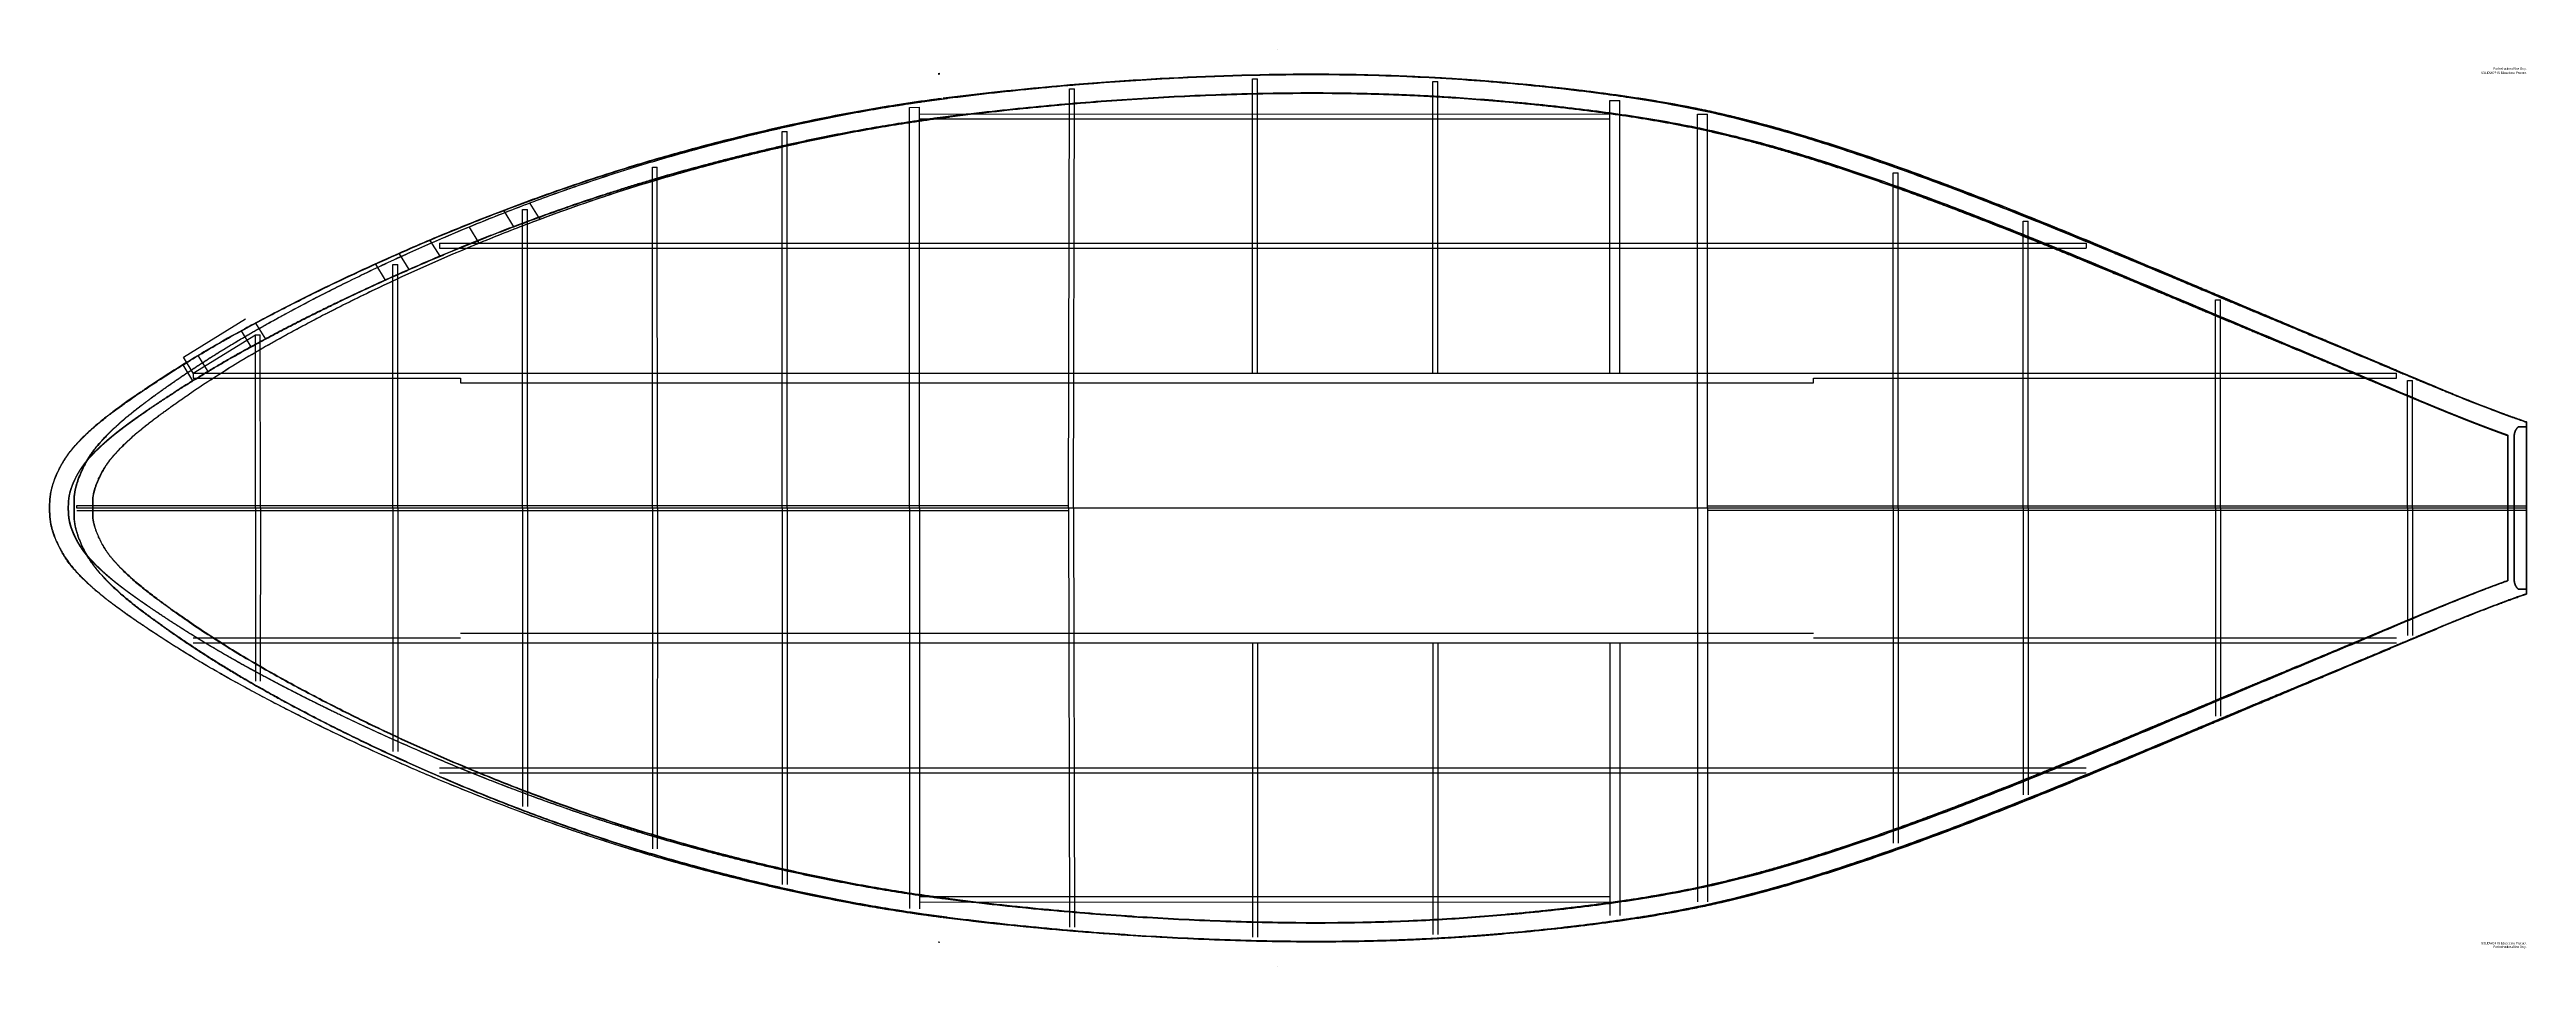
# Model space of a CAD drawing. Header units: inches. Extents: x -1514 to 1282, y -2074 to 286.
# Drawn here: x -1514.3 to -1315.9, y -2063.6 to -1990.1 of the extents above; entities that cross this region are included whole.
import ezdxf

# ---------------------------------------------------------------- set-up
doc = ezdxf.new("R2010")
doc.units = ezdxf.units.IN
doc.header["$LTSCALE"] = 0.1
doc.header["$MEASUREMENT"] = 0
doc.layers.add('pic', color=1, linetype='Continuous')
doc.styles.add('SLDTEXTSTYLE0', font='TXT', dxfattribs={"width": 0.7})

msp = doc.modelspace()

# ---------------------------------------------------------------- linework, layer by layer
at = {"color": 2, "linetype": 'Continuous', "lineweight": 25}
for p, q in [((-1415.89032, -1990.1064), (-1415.90559, -1990.10662)), ((-1443.09595, -1992.07129), (-1442.96696, -1992.05473)), ((-1442.96696, -1992.03196), (-1443.09583, -1992.04851)), ((-1415.84124, -1993.60605), (-1415.85508, -1993.60625)), ((-1442.52221, -1995.50359), (-1442.64849, -1995.5198)), ((-1442.64841, -1995.54256), (-1442.52221, -1995.52636)), ((-1317.3957, -2032.64008), (-1317.3957, -2021.00693)), ((-1317.3957, -2021.02963), (-1317.3957, -2032.66278)), ((-1315.8957, -2033.70676), (-1315.8957, -2019.94295)), ((-1315.8957, -2019.96295), (-1315.8957, -2033.72677)), ((-1442.52221, -2058.16612), (-1442.64849, -2058.14991)), ((-1442.64841, -2058.12716), (-1442.52221, -2058.14336)), ((-1415.84124, -2060.06366), (-1415.85508, -2060.06346)), ((-1443.09595, -2061.59843), (-1442.96696, -2061.61498)), ((-1442.96696, -2061.63775), (-1443.09583, -2061.62121)), ((-1415.89032, -2063.56332), (-1415.90559, -2063.5631))]:
    msp.add_line(p, q, dxfattribs=at)
for p, q in [((-1432.65618, -2026.83454), (-1432.58326, -1993.25893)), ((-1432.58326, -1993.25893), (-1432.1833, -1993.2598)), ((-1432.5827, -1992.99958), (-1432.58263, -1992.96876)), ((-1432.25622, -2026.83541), (-1432.1833, -1993.25893)), ((-1432.18266, -1992.96535), (-1432.1826, -1992.93511)), ((-1417.92016, -1992.17668), (-1417.92016, -1992.16792)), ((-1417.92016, -2016.02061), (-1417.92016, -1992.45608)), ((-1417.92016, -1992.45608), (-1417.52016, -1992.45608)), ((-1417.52016, -1992.167), (-1417.52016, -1992.15889)), ((-1417.52016, -2016.02061), (-1417.52016, -1992.45608)), ((-1403.49322, -1992.36948), (-1403.49322, -1992.35002)), ((-1403.49322, -2016.02061), (-1403.49322, -1992.66743)), ((-1403.49322, -1992.66743), (-1403.09322, -1992.66743)), ((-1403.09322, -1992.3919), (-1403.09322, -1992.37157)), ((-1403.09322, -2016.02061), (-1403.09322, -1992.66743)), ((-1389.3007, -1993.72557), (-1389.3007, -1993.67699)), ((-1445.4007, -1994.74461), (-1444.6007, -1994.71423)), ((-1445.4007, -2026.83486), (-1445.4007, -1994.74461)), ((-1444.6007, -2026.83486), (-1444.6007, -1994.71423)), ((-1444.6007, -1995.25048), (-1389.3007, -1995.28875)), ((-1389.3007, -1995.68875), (-1444.6007, -1995.68875)), ((-1389.3007, -2016.02061), (-1389.3007, -1994.19937)), ((-1389.3007, -1994.19937), (-1388.5007, -1994.19937)), ((-1388.5007, -1993.83821), (-1388.5007, -1993.7875)), ((-1388.5007, -2016.02061), (-1388.5007, -1994.19937)), ((-1382.29322, -1994.91717), (-1382.29322, -1994.84503)), ((-1382.29322, -2026.83486), (-1382.29322, -1995.27152)), ((-1382.29322, -1995.27152), (-1381.49322, -1995.27152)), ((-1381.49322, -1995.08794), (-1381.49322, -1995.01241)), ((-1381.49322, -2026.83486), (-1381.49322, -1995.27152)), ((-1455.59322, -2026.83486), (-1455.59322, -1996.67826)), ((-1455.59322, -1996.67826), (-1455.19322, -1996.67826)), ((-1455.19322, -2026.83486), (-1455.19322, -1996.67826)), ((-1465.98187, -2026.83489), (-1465.98389, -1999.52629)), ((-1465.98389, -1999.52629), (-1465.6118, -1999.52629)), ((-1465.59322, -2026.83486), (-1465.6118, -1999.52629)), ((-1366.61192, -1999.49353), (-1366.61192, -1999.38007)), ((-1366.21192, -1999.63552), (-1366.21192, -1999.52168)), ((-1366.6295, -1999.9976), (-1366.21192, -1999.9976)), ((-1366.61192, -2026.83486), (-1366.61192, -1999.9976)), ((-1366.21192, -2026.83486), (-1366.21192, -1999.9976)), ((-1477.08499, -2004.30367), (-1477.86887, -2003.02479)), ((-1476.39322, -2026.83486), (-1476.39322, -2002.9341)), ((-1476.39322, -2002.9341), (-1475.9933, -2002.9341)), ((-1475.99322, -2026.83486), (-1475.9933, -2002.9341)), ((-1474.98522, -2003.70984), (-1475.76909, -2002.43096)), ((-1356.21192, -2003.43357), (-1356.21192, -2003.31861)), ((-1355.81192, -2003.59341), (-1355.81192, -2003.4787)), ((-1482.99482, -2006.6717), (-1483.77869, -2005.39281)), ((-1483.04404, -2005.62062), (-1351.16124, -2005.62062)), ((-1483.04404, -2005.62062), (-1483.04404, -2006.02062)), ((-1479.85481, -2005.62062), (-1480.63869, -2004.34173)), ((-1356.21192, -2026.83486), (-1356.21192, -2003.85909)), ((-1356.21192, -2003.85909), (-1355.81192, -2003.85909)), ((-1355.81192, -2026.83486), (-1355.81192, -2003.85909)), ((-1351.16124, -2005.62062), (-1351.16124, -2006.02062)), ((-1487.36905, -2008.58462), (-1488.15293, -2007.30574)), ((-1486.79322, -2026.83486), (-1486.79322, -2007.31922)), ((-1486.79322, -2007.31922), (-1486.39353, -2007.31922)), ((-1486.39322, -2026.83486), (-1486.39353, -2007.31922)), ((-1485.47643, -2007.74008), (-1486.2603, -2006.46119)), ((-1483.04404, -2006.02062), (-1351.16124, -2006.02062)), ((-1340.81192, -2009.8005), (-1340.81192, -2009.71156)), ((-1340.81192, -2026.83486), (-1340.81192, -2010.14926)), ((-1340.81192, -2010.14926), (-1340.41192, -2010.14926)), ((-1340.41192, -2009.96829), (-1340.41192, -2009.8804)), ((-1340.41192, -2026.83486), (-1340.41192, -2010.14926)), ((-1503.55333, -2014.74173), (-1498.57709, -2011.69161)), ((-1502.76946, -2016.02061), (-1497.79322, -2012.9705)), ((-1498.12308, -2013.92801), (-1498.90695, -2012.64913)), ((-1497.79322, -2026.83486), (-1497.79322, -2012.9705)), ((-1497.79322, -2012.9705), (-1497.39384, -2012.9705)), ((-1496.9632, -2013.30031), (-1497.74707, -2012.02142)), ((-1497.39322, -2026.83486), (-1497.39384, -2012.9705)), ((-1502.78882, -2016.64246), (-1503.57269, -2015.36357)), ((-1502.76946, -2016.02061), (-1503.55333, -2014.74173)), ((-1501.58435, -2015.90824), (-1502.36822, -2014.62936)), ((-1502.77414, -2016.42059), (-1481.35033, -2016.42059)), ((-1502.76946, -2016.02061), (-1326.30789, -2016.02061)), ((-1502.76946, -2016.02061), (-1502.76946, -2016.42059)), ((-1481.35033, -2016.42059), (-1481.35033, -2016.82061)), ((-1481.35033, -2016.82061), (-1372.98997, -2016.82061)), ((-1372.98997, -2016.82061), (-1372.98997, -2016.42419)), ((-1372.98997, -2016.42419), (-1326.30789, -2016.42419)), ((-1326.30789, -2016.42419), (-1326.30789, -2016.02061)), ((-1325.41192, -2016.23342), (-1325.41192, -2016.19325)), ((-1325.41192, -2026.83486), (-1325.41192, -2016.6314)), ((-1325.41192, -2016.6314), (-1325.01192, -2016.6314)), ((-1325.01192, -2016.40136), (-1325.01192, -2016.36278)), ((-1325.01192, -2026.83486), (-1325.01192, -2016.6314)), ((-1315.8957, -2026.83486), (-1315.8957, -2019.96295)), ((-1512.09774, -2026.83486), (-1512.09774, -2026.63486)), ((-1512.09774, -2026.63486), (-1432.65576, -2026.64029)), ((-1315.8957, -2026.83486), (-1512.09774, -2026.83486)), ((-1512.09774, -2027.03486), (-1432.65576, -2027.02942)), ((-1497.79322, -2026.83486), (-1497.79322, -2040.69922)), ((-1497.39322, -2026.83486), (-1497.39384, -2040.69922)), ((-1486.79322, -2026.83486), (-1486.79322, -2046.35049)), ((-1486.39322, -2026.83486), (-1486.39353, -2046.35049)), ((-1476.39322, -2026.83486), (-1476.39322, -2050.73561)), ((-1475.99322, -2026.83486), (-1475.9933, -2050.73561)), ((-1465.98187, -2026.83483), (-1465.98389, -2054.14342)), ((-1465.59322, -2026.83486), (-1465.6118, -2054.14342)), ((-1455.59322, -2026.83486), (-1455.59322, -2056.99146)), ((-1455.19322, -2026.83486), (-1455.19322, -2056.99146)), ((-1445.4007, -2026.83486), (-1445.4007, -2058.9251)), ((-1444.6007, -2026.83486), (-1444.6007, -2058.95548)), ((-1432.65618, -2026.83518), (-1432.58326, -2060.41079)), ((-1432.25622, -2026.83431), (-1432.1833, -2060.41079)), ((-1382.29322, -2026.83486), (-1382.29322, -2058.3982)), ((-1381.49322, -2026.6587), (-1315.8957, -2026.6587)), ((-1381.49322, -2026.83486), (-1381.49322, -2058.3982)), ((-1381.49322, -2027.01101), (-1315.8957, -2027.01101)), ((-1366.61192, -2026.83486), (-1366.61192, -2053.67211)), ((-1366.21192, -2026.83486), (-1366.21192, -2053.67211)), ((-1356.21192, -2026.83486), (-1356.21192, -2049.81062)), ((-1355.81192, -2026.83486), (-1355.81192, -2049.81062)), ((-1340.81192, -2026.83486), (-1340.81192, -2043.52045)), ((-1340.41192, -2026.83486), (-1340.41192, -2043.52045)), ((-1325.41192, -2026.83486), (-1325.41192, -2037.03832)), ((-1325.01192, -2026.83486), (-1325.01192, -2037.03832)), ((-1315.8957, -2026.6587), (-1315.8957, -2026.84621)), ((-1502.77414, -2037.24913), (-1481.35033, -2037.24913)), ((-1481.35033, -2036.84911), (-1372.98997, -2036.84911)), ((-1372.98997, -2037.24552), (-1326.30789, -2037.24552)), ((-1502.76946, -2037.64911), (-1326.30789, -2037.64911)), ((-1417.92016, -2037.64911), (-1417.92016, -2061.21364)), ((-1417.52016, -2037.64911), (-1417.52016, -2061.21364)), ((-1403.49322, -2037.64911), (-1403.49322, -2061.00228)), ((-1403.09322, -2037.64911), (-1403.09322, -2061.00228)), ((-1389.3007, -2037.64911), (-1389.3007, -2059.47034)), ((-1388.5007, -2037.64911), (-1388.5007, -2059.47034)), ((-1483.04404, -2047.6491), (-1351.16124, -2047.6491)), ((-1483.04404, -2048.0491), (-1351.16124, -2048.0491)), ((-1389.3007, -2057.98096), (-1444.6007, -2057.98096)), ((-1444.6007, -2058.41924), (-1389.3007, -2058.38096))]:
    msp.add_line(p, q)
at = {"color": 4, "linetype": 'Continuous', "lineweight": 25}
for p, q in [((-1317.3957, -2021.00303), (-1317.3957, -2032.64399)), ((-1315.8957, -2019.94013), (-1315.8957, -2033.70688)), ((-1512.31702, -2027.57374), (-1512.31702, -2026.0729)), ((-1510.81702, -2027.50669), (-1510.81702, -2026.13992)), ((-1415.48112, -2060.04093), (-1415.49478, -2060.04073)), ((-1415.502, -2061.54078), (-1415.51644, -2061.54057))]:
    msp.add_line(p, q, dxfattribs=at)
at = {"color": 7, "linetype": 'Continuous', "lineweight": 25}
for points in [[(-1316.87548, -2021.08381), (-1316.87548, -2032.5859), (-1316.87547, -2032.58913), (-1316.87546, -2032.59236), (-1316.87543, -2032.59559), (-1316.8754, -2032.59881), (-1316.87535, -2032.60204), (-1316.8753, -2032.60528), (-1316.87523, -2032.60851), (-1316.87516, -2032.61174), (-1316.87507, -2032.61497), (-1316.87498, -2032.6182), (-1316.87488, -2032.62144), (-1316.87476, -2032.62467), (-1316.87464, -2032.6279), (-1316.8745, -2032.63114), (-1316.87436, -2032.63437), (-1316.87421, -2032.63761), (-1316.87404, -2032.64084), (-1316.87387, -2032.64408), (-1316.87369, -2032.64731), (-1316.87349, -2032.65054), (-1316.87329, -2032.65378), (-1316.87308, -2032.65701), (-1316.87285, -2032.66025), (-1316.87262, -2032.66348), (-1316.87238, -2032.66672), (-1316.87212, -2032.66995), (-1316.87186, -2032.67318), (-1316.87159, -2032.67641), (-1316.87131, -2032.67965), (-1316.87101, -2032.68288), (-1316.87071, -2032.68611), (-1316.8704, -2032.68934), (-1316.87008, -2032.69257), (-1316.86975, -2032.6958), (-1316.8694, -2032.69903), (-1316.86905, -2032.70225), (-1316.86869, -2032.70548), (-1316.86832, -2032.70871), (-1316.86794, -2032.71193), (-1316.86755, -2032.71516), (-1316.86715, -2032.71838), (-1316.86674, -2032.7216), (-1316.86632, -2032.72482), (-1316.86589, -2032.72804), (-1316.86545, -2032.73126), (-1316.865, -2032.73448), (-1316.86454, -2032.73769), (-1316.86407, -2032.74091), (-1316.86359, -2032.74412), (-1316.8631, -2032.74733), (-1316.8626, -2032.75054), (-1316.86209, -2032.75375), (-1316.86157, -2032.75696), (-1316.86104, -2032.76017), (-1316.8605, -2032.76337), (-1316.85995, -2032.76657), (-1316.8594, -2032.76977), (-1316.85883, -2032.77297), (-1316.85825, -2032.77617), (-1316.85766, -2032.77936), (-1316.85707, -2032.78256), (-1316.85646, -2032.78575), (-1316.85584, -2032.78894), (-1316.85522, -2032.79212), (-1316.85458, -2032.79531), (-1316.85393, -2032.79849), (-1316.85328, -2032.80167), (-1316.85261, -2032.80485), (-1316.85194, -2032.80803), (-1316.85125, -2032.8112), (-1316.85055, -2032.81437), (-1316.84985, -2032.81754), (-1316.84913, -2032.8207), (-1316.84841, -2032.82387), (-1316.84768, -2032.82703), (-1316.84693, -2032.83019), (-1316.84618, -2032.83334), (-1316.84541, -2032.8365), (-1316.84464, -2032.83965), (-1316.84386, -2032.84279), (-1316.84306, -2032.84594), (-1316.84226, -2032.84908), (-1316.84145, -2032.85222), (-1316.84063, -2032.85535), (-1316.83979, -2032.85848), (-1316.83895, -2032.86161), (-1316.8381, -2032.86474), (-1316.83724, -2032.86786), (-1316.83637, -2032.87098), (-1316.83549, -2032.8741), (-1316.8346, -2032.87721), (-1316.8337, -2032.88032), (-1316.83279, -2032.88343), (-1316.83187, -2032.88653), (-1316.83094, -2032.88963), (-1316.83, -2032.89272), (-1316.82905, -2032.89582), (-1316.82809, -2032.8989), (-1316.82712, -2032.90199), (-1316.82615, -2032.90507), (-1316.82516, -2032.90815), (-1316.82416, -2032.91122), (-1316.82315, -2032.91429), (-1316.82214, -2032.91735), (-1316.82111, -2032.92042), (-1316.82007, -2032.92347), (-1316.81903, -2032.92653), (-1316.81797, -2032.92957), (-1316.81691, -2032.93261), (-1316.81583, -2032.93566), (-1316.81475, -2032.93869), (-1316.81365, -2032.94173), (-1316.81255, -2032.94476), (-1316.81143, -2032.94779), (-1316.81031, -2032.95081), (-1316.80917, -2032.95384), (-1316.80802, -2032.95686), (-1316.80687, -2032.95988), (-1316.8057, -2032.96289), (-1316.80452, -2032.9659), (-1316.80334, -2032.96891), (-1316.80214, -2032.97191), (-1316.80093, -2032.97492), (-1316.79972, -2032.97791), (-1316.79849, -2032.98091), (-1316.79725, -2032.9839), (-1316.79601, -2032.98689), (-1316.79475, -2032.98987), (-1316.79348, -2032.99285), (-1316.79221, -2032.99583), (-1316.79092, -2032.9988), (-1316.78962, -2033.00178), (-1316.78832, -2033.00474), (-1316.787, -2033.0077), (-1316.78568, -2033.01066), (-1316.78434, -2033.01362), (-1316.783, -2033.01657), (-1316.78164, -2033.01952), (-1316.78028, -2033.02246), (-1316.7789, -2033.0254), (-1316.77752, -2033.02833), (-1316.77613, -2033.03126), (-1316.77473, -2033.03419), (-1316.77331, -2033.03711), (-1316.77189, -2033.04003), (-1316.77046, -2033.04294), (-1316.76902, -2033.04585), (-1316.76757, -2033.04875), (-1316.76611, -2033.05165), (-1316.76464, -2033.05455), (-1316.76316, -2033.05744), (-1316.76167, -2033.06033), (-1316.76017, -2033.06321), (-1316.75867, -2033.06608), (-1316.75715, -2033.06895), (-1316.75562, -2033.07182), (-1316.75409, -2033.07468), (-1316.75254, -2033.07754), (-1316.75099, -2033.08039), (-1316.74943, -2033.08324), (-1316.74785, -2033.08608), (-1316.74627, -2033.08892), (-1316.74468, -2033.09175), (-1316.74308, -2033.09457), (-1316.74147, -2033.0974), (-1316.73985, -2033.10021), (-1316.73823, -2033.10302), (-1316.73659, -2033.10583), (-1316.73494, -2033.10862), (-1316.73329, -2033.11142), (-1316.73163, -2033.11421), (-1316.72995, -2033.11699), (-1316.72827, -2033.11976), (-1316.72658, -2033.12254), (-1316.72488, -2033.1253), (-1316.72317, -2033.12806), (-1316.72145, -2033.13081), (-1316.71973, -2033.13356), (-1316.71799, -2033.1363), (-1316.71625, -2033.13904), (-1316.71449, -2033.14177), (-1316.71273, -2033.14449), (-1316.71096, -2033.14721), (-1316.70918, -2033.14992), (-1316.70739, -2033.15262), (-1316.7056, -2033.15532), (-1316.70379, -2033.15801), (-1316.70198, -2033.1607), (-1316.70015, -2033.16338), (-1316.69832, -2033.16605), (-1316.69648, -2033.16871), (-1316.69463, -2033.17137), (-1316.69277, -2033.17402), (-1316.69091, -2033.17667), (-1316.68903, -2033.17931), (-1316.68715, -2033.18194), (-1316.68526, -2033.18457), (-1316.68336, -2033.18719), (-1316.68145, -2033.1898), (-1316.67953, -2033.1924), (-1316.67761, -2033.195), (-1316.67567, -2033.19759), (-1316.67373, -2033.20017), (-1316.67178, -2033.20275), (-1316.66982, -2033.20532), (-1316.66785, -2033.20788), (-1316.66587, -2033.21043), (-1316.66389, -2033.21298), (-1316.6619, -2033.21552), (-1316.6599, -2033.21805), (-1316.65789, -2033.22057), (-1316.65587, -2033.22309), (-1316.65385, -2033.2256), (-1316.65181, -2033.2281), (-1316.65079, -2033.22935), (-1316.64976, -2033.2306), (-1316.64769, -2033.23312), (-1316.6456, -2033.23563), (-1316.6435, -2033.23814), (-1316.6414, -2033.24064), (-1316.63928, -2033.24313), (-1316.63716, -2033.24562), (-1316.63503, -2033.24809), (-1316.63289, -2033.25057), (-1316.63074, -2033.25303), (-1316.62858, -2033.25549), (-1316.62642, -2033.25794), (-1316.62424, -2033.26038), (-1316.62206, -2033.26281), (-1316.61987, -2033.26524), (-1316.61767, -2033.26766), (-1316.61546, -2033.27007), (-1316.61324, -2033.27248), (-1316.61102, -2033.27488), (-1316.60878, -2033.27726), (-1316.60654, -2033.27965), (-1316.60429, -2033.28202), (-1316.60204, -2033.28439), (-1316.59977, -2033.28675), (-1316.59749, -2033.2891), (-1316.59521, -2033.29144), (-1316.59292, -2033.29377), (-1316.59062, -2033.2961), (-1316.58832, -2033.29842), (-1316.586, -2033.30073), (-1316.58368, -2033.30303), (-1316.58135, -2033.30533), (-1316.57901, -2033.30761), (-1316.57667, -2033.30989), (-1316.57431, -2033.31216), (-1316.57195, -2033.31442), (-1316.56959, -2033.31667), (-1316.56721, -2033.31891), (-1316.56482, -2033.32115), (-1316.56243, -2033.32338), (-1316.56003, -2033.32559), (-1316.55763, -2033.3278), (-1315.8957, -2033.3278), (-1315.8957, -2020.32191), (-1316.53504, -2020.32191), (-1316.53757, -2020.32409), (-1316.5401, -2020.32627), (-1316.54262, -2020.32847), (-1316.54513, -2020.33068), (-1316.54763, -2020.3329), (-1316.55013, -2020.33513), (-1316.55262, -2020.33737), (-1316.5551, -2020.33962), (-1316.55757, -2020.34187), (-1316.56003, -2020.34414), (-1316.56249, -2020.34642), (-1316.56494, -2020.3487), (-1316.56739, -2020.351), (-1316.56982, -2020.3533), (-1316.57225, -2020.35562), (-1316.57467, -2020.35794), (-1316.57708, -2020.36027), (-1316.57948, -2020.36261), (-1316.58188, -2020.36496), (-1316.58426, -2020.36732), (-1316.58664, -2020.36969), (-1316.58901, -2020.37207), (-1316.59138, -2020.37445), (-1316.59373, -2020.37685), (-1316.59608, -2020.37925), (-1316.59842, -2020.38166), (-1316.60075, -2020.38408), (-1316.60307, -2020.38651), (-1316.60538, -2020.38895), (-1316.60769, -2020.39139), (-1316.60999, -2020.39385), (-1316.61227, -2020.39631), (-1316.61456, -2020.39878), (-1316.61683, -2020.40126), (-1316.61909, -2020.40375), (-1316.62135, -2020.40625), (-1316.62359, -2020.40875), (-1316.62583, -2020.41126), (-1316.62806, -2020.41378), (-1316.63028, -2020.41631), (-1316.63249, -2020.41884), (-1316.63469, -2020.42139), (-1316.63689, -2020.42394), (-1316.63907, -2020.4265), (-1316.64125, -2020.42907), (-1316.64342, -2020.43164), (-1316.64557, -2020.43422), (-1316.64772, -2020.43681), (-1316.64987, -2020.43941), (-1316.652, -2020.44201), (-1316.65412, -2020.44463), (-1316.65623, -2020.44725), (-1316.65834, -2020.44987), (-1316.66043, -2020.45251), (-1316.66252, -2020.45515), (-1316.66459, -2020.45779), (-1316.66666, -2020.46045), (-1316.66872, -2020.46311), (-1316.67077, -2020.46578), (-1316.67281, -2020.46846), (-1316.67484, -2020.47114), (-1316.67686, -2020.47383), (-1316.67887, -2020.47653), (-1316.68087, -2020.47923), (-1316.68286, -2020.48194), (-1316.68485, -2020.48466), (-1316.68682, -2020.48738), (-1316.68878, -2020.49011), (-1316.69074, -2020.49285), (-1316.69268, -2020.49559), (-1316.69461, -2020.49834), (-1316.69654, -2020.50109), (-1316.69845, -2020.50385), (-1316.70036, -2020.50662), (-1316.70225, -2020.5094), (-1316.70414, -2020.51217), (-1316.70601, -2020.51496), (-1316.70787, -2020.51775), (-1316.70973, -2020.52055), (-1316.71157, -2020.52335), (-1316.71341, -2020.52616), (-1316.71523, -2020.52898), (-1316.71705, -2020.5318), (-1316.71885, -2020.53463), (-1316.72064, -2020.53746), (-1316.72243, -2020.5403), (-1316.7242, -2020.54314), (-1316.72596, -2020.54599), (-1316.72772, -2020.54885), (-1316.72946, -2020.55171), (-1316.73119, -2020.55457), (-1316.73291, -2020.55744), (-1316.73462, -2020.56032), (-1316.73632, -2020.5632), (-1316.73801, -2020.56608), (-1316.73969, -2020.56897), (-1316.74136, -2020.57187), (-1316.74301, -2020.57477), (-1316.74466, -2020.57769), (-1316.7463, -2020.5806), (-1316.74793, -2020.58353), (-1316.74955, -2020.58646), (-1316.75116, -2020.58939), (-1316.75276, -2020.59234), (-1316.75435, -2020.59528), (-1316.75594, -2020.59824), (-1316.75751, -2020.6012), (-1316.75907, -2020.60417), (-1316.76062, -2020.60714), (-1316.76216, -2020.61012), (-1316.76369, -2020.6131), (-1316.76521, -2020.61609), (-1316.76672, -2020.61909), (-1316.76823, -2020.62209), (-1316.76972, -2020.6251), (-1316.7712, -2020.62811), (-1316.77267, -2020.63113), (-1316.77413, -2020.63415), (-1316.77558, -2020.63718), (-1316.77702, -2020.64022), (-1316.77846, -2020.64326), (-1316.77988, -2020.6463), (-1316.78129, -2020.64935), (-1316.78269, -2020.65241), (-1316.78408, -2020.65547), (-1316.78546, -2020.65854), (-1316.78683, -2020.66161), (-1316.78819, -2020.66468), (-1316.78954, -2020.66776), (-1316.79088, -2020.67085), (-1316.79221, -2020.67394), (-1316.79353, -2020.67703), (-1316.79484, -2020.68013), (-1316.79614, -2020.68324), (-1316.79743, -2020.68634), (-1316.79871, -2020.68946), (-1316.79998, -2020.69257), (-1316.80124, -2020.6957), (-1316.80249, -2020.69882), (-1316.80373, -2020.70195), (-1316.80495, -2020.70509), (-1316.80617, -2020.70822), (-1316.80738, -2020.71137), (-1316.80858, -2020.71451), (-1316.80976, -2020.71766), (-1316.81094, -2020.72082), (-1316.8121, -2020.72398), (-1316.81326, -2020.72714), (-1316.81441, -2020.73031), (-1316.81554, -2020.73348), (-1316.81666, -2020.73665), (-1316.81778, -2020.73983), (-1316.81888, -2020.74301), (-1316.81997, -2020.74619), (-1316.82106, -2020.74938), (-1316.82213, -2020.75257), (-1316.82319, -2020.75576), (-1316.82424, -2020.75896), (-1316.82528, -2020.76216), (-1316.82631, -2020.76537), (-1316.82733, -2020.76857), (-1316.82834, -2020.77178), (-1316.82933, -2020.775), (-1316.83032, -2020.77821), (-1316.8313, -2020.78143), (-1316.83226, -2020.78465), (-1316.83322, -2020.78788), (-1316.83416, -2020.79111), (-1316.8351, -2020.79434), (-1316.83602, -2020.79757), (-1316.83693, -2020.8008), (-1316.83784, -2020.80404), (-1316.83873, -2020.80728), (-1316.83961, -2020.81052), (-1316.84048, -2020.81377), (-1316.84134, -2020.81702), (-1316.84219, -2020.82027), (-1316.84302, -2020.82352), (-1316.84385, -2020.82677), (-1316.84467, -2020.83003), (-1316.84547, -2020.83329), (-1316.84626, -2020.83655), (-1316.84705, -2020.83981), (-1316.84782, -2020.84307), (-1316.84858, -2020.84634), (-1316.84933, -2020.8496), (-1316.85007, -2020.85287), (-1316.8508, -2020.85614), (-1316.85152, -2020.85942), (-1316.85223, -2020.86269), (-1316.85292, -2020.86597), (-1316.85361, -2020.86924), (-1316.85428, -2020.87252), (-1316.85495, -2020.8758), (-1316.85527, -2020.87744), (-1316.8556, -2020.87909), (-1316.85625, -2020.8824), (-1316.85688, -2020.88572), (-1316.85751, -2020.88903), (-1316.85812, -2020.89235), (-1316.85873, -2020.89567), (-1316.85932, -2020.89899), (-1316.8599, -2020.90231), (-1316.86048, -2020.90564), (-1316.86104, -2020.90897), (-1316.86159, -2020.9123), (-1316.86213, -2020.91563), (-1316.86266, -2020.91897), (-1316.86317, -2020.9223), (-1316.86368, -2020.92564), (-1316.86418, -2020.92898), (-1316.86466, -2020.93233), (-1316.86514, -2020.93567), (-1316.8656, -2020.93902), (-1316.86606, -2020.94237), (-1316.8665, -2020.94572), (-1316.86693, -2020.94907), (-1316.86736, -2020.95242), (-1316.86777, -2020.95577), (-1316.86817, -2020.95913), (-1316.86856, -2020.96249), (-1316.86894, -2020.96584), (-1316.86931, -2020.9692), (-1316.86966, -2020.97256), (-1316.87001, -2020.97593), (-1316.87035, -2020.97929), (-1316.87067, -2020.98265), (-1316.87099, -2020.98602), (-1316.87129, -2020.98938), (-1316.87159, -2020.99275), (-1316.87187, -2020.99612), (-1316.87214, -2020.99949), (-1316.8724, -2021.00286), (-1316.87265, -2021.00623), (-1316.87289, -2021.0096), (-1316.87312, -2021.01297), (-1316.87334, -2021.01634), (-1316.87355, -2021.01971), (-1316.87375, -2021.02309), (-1316.87393, -2021.02646), (-1316.87411, -2021.02983), (-1316.87428, -2021.03321), (-1316.87443, -2021.03658), (-1316.87458, -2021.03996), (-1316.87471, -2021.04333), (-1316.87483, -2021.0467), (-1316.87494, -2021.05008), (-1316.87504, -2021.05345), (-1316.87514, -2021.05683), (-1316.87522, -2021.0602), (-1316.87529, -2021.06358), (-1316.87534, -2021.06695), (-1316.87539, -2021.07032), (-1316.87543, -2021.0737), (-1316.87546, -2021.07707), (-1316.87547, -2021.08044)], [(-1316.87548, -2032.5859), (-1316.87548, -2021.08381), (-1316.87547, -2021.08059), (-1316.87546, -2021.07736), (-1316.87543, -2021.07413), (-1316.8754, -2021.0709), (-1316.87535, -2021.06767), (-1316.8753, -2021.06444), (-1316.87523, -2021.06121), (-1316.87516, -2021.05798), (-1316.87507, -2021.05474), (-1316.87498, -2021.05151), (-1316.87488, -2021.04828), (-1316.87476, -2021.04505), (-1316.87464, -2021.04181), (-1316.8745, -2021.03858), (-1316.87436, -2021.03534), (-1316.87421, -2021.03211), (-1316.87404, -2021.02887), (-1316.87387, -2021.02564), (-1316.87369, -2021.02241), (-1316.87349, -2021.01917), (-1316.87329, -2021.01594), (-1316.87308, -2021.0127), (-1316.87285, -2021.00947), (-1316.87262, -2021.00623), (-1316.87238, -2021.003), (-1316.87212, -2020.99977), (-1316.87186, -2020.99653), (-1316.87159, -2020.9933), (-1316.87131, -2020.99007), (-1316.87101, -2020.98684), (-1316.87071, -2020.98361), (-1316.8704, -2020.98038), (-1316.87008, -2020.97715), (-1316.86975, -2020.97392), (-1316.8694, -2020.97069), (-1316.86905, -2020.96746), (-1316.86869, -2020.96423), (-1316.86832, -2020.96101), (-1316.86794, -2020.95778), (-1316.86755, -2020.95456), (-1316.86715, -2020.95134), (-1316.86674, -2020.94811), (-1316.86632, -2020.94489), (-1316.86589, -2020.94167), (-1316.86545, -2020.93845), (-1316.865, -2020.93524), (-1316.86454, -2020.93202), (-1316.86407, -2020.92881), (-1316.86359, -2020.92559), (-1316.8631, -2020.92238), (-1316.8626, -2020.91917), (-1316.86209, -2020.91596), (-1316.86157, -2020.91275), (-1316.86104, -2020.90955), (-1316.8605, -2020.90635), (-1316.85995, -2020.90314), (-1316.8594, -2020.89994), (-1316.85883, -2020.89674), (-1316.85825, -2020.89355), (-1316.85766, -2020.89035), (-1316.85707, -2020.88716), (-1316.85646, -2020.88397), (-1316.85584, -2020.88078), (-1316.85522, -2020.87759), (-1316.85458, -2020.87441), (-1316.85393, -2020.87122), (-1316.85328, -2020.86804), (-1316.85261, -2020.86487), (-1316.85194, -2020.86169), (-1316.85125, -2020.85852), (-1316.85055, -2020.85535), (-1316.84985, -2020.85218), (-1316.84913, -2020.84901), (-1316.84841, -2020.84585), (-1316.84768, -2020.84269), (-1316.84693, -2020.83953), (-1316.84618, -2020.83637), (-1316.84541, -2020.83322), (-1316.84464, -2020.83007), (-1316.84386, -2020.82692), (-1316.84306, -2020.82378), (-1316.84226, -2020.82064), (-1316.84145, -2020.8175), (-1316.84063, -2020.81436), (-1316.83979, -2020.81123), (-1316.83895, -2020.8081), (-1316.8381, -2020.80498), (-1316.83724, -2020.80185), (-1316.83637, -2020.79873), (-1316.83549, -2020.79562), (-1316.8346, -2020.7925), (-1316.8337, -2020.78939), (-1316.83279, -2020.78629), (-1316.83187, -2020.78319), (-1316.83094, -2020.78009), (-1316.83, -2020.77699), (-1316.82905, -2020.7739), (-1316.82809, -2020.77081), (-1316.82712, -2020.76773), (-1316.82615, -2020.76465), (-1316.82516, -2020.76157), (-1316.82416, -2020.7585), (-1316.82315, -2020.75543), (-1316.82214, -2020.75236), (-1316.82111, -2020.7493), (-1316.82007, -2020.74624), (-1316.81903, -2020.74319), (-1316.81797, -2020.74014), (-1316.81691, -2020.7371), (-1316.81583, -2020.73406), (-1316.81475, -2020.73102), (-1316.81365, -2020.72799), (-1316.81255, -2020.72496), (-1316.81143, -2020.72193), (-1316.81031, -2020.7189), (-1316.80917, -2020.71588), (-1316.80802, -2020.71286), (-1316.80687, -2020.70984), (-1316.8057, -2020.70683), (-1316.80452, -2020.70381), (-1316.80334, -2020.70081), (-1316.80214, -2020.6978), (-1316.80093, -2020.6948), (-1316.79972, -2020.6918), (-1316.79849, -2020.68881), (-1316.79725, -2020.68582), (-1316.79601, -2020.68283), (-1316.79475, -2020.67984), (-1316.79348, -2020.67686), (-1316.79221, -2020.67388), (-1316.79092, -2020.67091), (-1316.78962, -2020.66794), (-1316.78832, -2020.66497), (-1316.787, -2020.66201), (-1316.78568, -2020.65905), (-1316.78434, -2020.6561), (-1316.783, -2020.65315), (-1316.78164, -2020.6502), (-1316.78028, -2020.64726), (-1316.7789, -2020.64432), (-1316.77752, -2020.64138), (-1316.77613, -2020.63845), (-1316.77473, -2020.63553), (-1316.77331, -2020.63261), (-1316.77189, -2020.62969), (-1316.77046, -2020.62677), (-1316.76902, -2020.62387), (-1316.76757, -2020.62096), (-1316.76611, -2020.61806), (-1316.76464, -2020.61517), (-1316.76316, -2020.61228), (-1316.76167, -2020.60939), (-1316.76017, -2020.60651), (-1316.75867, -2020.60363), (-1316.75715, -2020.60076), (-1316.75562, -2020.59789), (-1316.75409, -2020.59503), (-1316.75254, -2020.59218), (-1316.75099, -2020.58932), (-1316.74943, -2020.58648), (-1316.74785, -2020.58364), (-1316.74627, -2020.5808), (-1316.74468, -2020.57797), (-1316.74308, -2020.57514), (-1316.74147, -2020.57232), (-1316.73985, -2020.5695), (-1316.73823, -2020.56669), (-1316.73659, -2020.56389), (-1316.73494, -2020.56109), (-1316.73329, -2020.5583), (-1316.73163, -2020.55551), (-1316.72995, -2020.55273), (-1316.72827, -2020.54995), (-1316.72658, -2020.54718), (-1316.72488, -2020.54442), (-1316.72317, -2020.54166), (-1316.72145, -2020.5389), (-1316.71973, -2020.53616), (-1316.71799, -2020.53341), (-1316.71625, -2020.53068), (-1316.71449, -2020.52795), (-1316.71273, -2020.52523), (-1316.71096, -2020.52251), (-1316.70918, -2020.5198), (-1316.70739, -2020.51709), (-1316.7056, -2020.5144), (-1316.70379, -2020.5117), (-1316.70198, -2020.50902), (-1316.70015, -2020.50634), (-1316.69832, -2020.50367), (-1316.69648, -2020.501), (-1316.69463, -2020.49834), (-1316.69277, -2020.49569), (-1316.69091, -2020.49304), (-1316.68903, -2020.49041), (-1316.68715, -2020.48777), (-1316.68526, -2020.48515), (-1316.68336, -2020.48253), (-1316.68145, -2020.47992), (-1316.67953, -2020.47731), (-1316.67761, -2020.47472), (-1316.67567, -2020.47213), (-1316.67373, -2020.46954), (-1316.67178, -2020.46697), (-1316.66982, -2020.4644), (-1316.66785, -2020.46184), (-1316.66587, -2020.45928), (-1316.66389, -2020.45674), (-1316.6619, -2020.4542), (-1316.6599, -2020.45167), (-1316.65789, -2020.44914), (-1316.65587, -2020.44663), (-1316.65385, -2020.44412), (-1316.65181, -2020.44162), (-1316.65079, -2020.44037), (-1316.64976, -2020.43912), (-1316.64769, -2020.4366), (-1316.6456, -2020.43408), (-1316.6435, -2020.43158), (-1316.6414, -2020.42908), (-1316.63928, -2020.42658), (-1316.63716, -2020.4241), (-1316.63503, -2020.42162), (-1316.63289, -2020.41915), (-1316.63074, -2020.41669), (-1316.62858, -2020.41423), (-1316.62642, -2020.41178), (-1316.62424, -2020.40934), (-1316.62206, -2020.4069), (-1316.61987, -2020.40447), (-1316.61767, -2020.40205), (-1316.61546, -2020.39964), (-1316.61324, -2020.39724), (-1316.61102, -2020.39484), (-1316.60878, -2020.39245), (-1316.60654, -2020.39007), (-1316.60429, -2020.38769), (-1316.60204, -2020.38533), (-1316.59977, -2020.38297), (-1316.59749, -2020.38062), (-1316.59521, -2020.37828), (-1316.59292, -2020.37594), (-1316.59062, -2020.37362), (-1316.58832, -2020.3713), (-1316.586, -2020.36899), (-1316.58368, -2020.36668), (-1316.58135, -2020.36439), (-1316.57901, -2020.3621), (-1316.57667, -2020.35983), (-1316.57431, -2020.35756), (-1316.57195, -2020.3553), (-1316.56959, -2020.35304), (-1316.56721, -2020.3508), (-1316.56482, -2020.34857), (-1316.56243, -2020.34634), (-1316.56003, -2020.34412), (-1316.55763, -2020.34191), (-1315.8957, -2020.34191), (-1315.8957, -2033.34781), (-1316.53504, -2033.34781), (-1316.53757, -2033.34563), (-1316.5401, -2033.34344), (-1316.54262, -2033.34124), (-1316.54513, -2033.33903), (-1316.54763, -2033.33681), (-1316.55013, -2033.33458), (-1316.55262, -2033.33235), (-1316.5551, -2033.3301), (-1316.55757, -2033.32784), (-1316.56003, -2033.32557), (-1316.56249, -2033.3233), (-1316.56494, -2033.32101), (-1316.56739, -2033.31872), (-1316.56982, -2033.31641), (-1316.57225, -2033.3141), (-1316.57467, -2033.31178), (-1316.57708, -2033.30944), (-1316.57948, -2033.3071), (-1316.58188, -2033.30475), (-1316.58426, -2033.30239), (-1316.58664, -2033.30003), (-1316.58901, -2033.29765), (-1316.59138, -2033.29526), (-1316.59373, -2033.29287), (-1316.59608, -2033.29047), (-1316.59842, -2033.28805), (-1316.60075, -2033.28563), (-1316.60307, -2033.2832), (-1316.60538, -2033.28077), (-1316.60769, -2033.27832), (-1316.60999, -2033.27587), (-1316.61227, -2033.2734), (-1316.61456, -2033.27093), (-1316.61683, -2033.26845), (-1316.61909, -2033.26597), (-1316.62135, -2033.26347), (-1316.62359, -2033.26097), (-1316.62583, -2033.25845), (-1316.62806, -2033.25593), (-1316.63028, -2033.25341), (-1316.63249, -2033.25087), (-1316.63469, -2033.24833), (-1316.63689, -2033.24578), (-1316.63907, -2033.24322), (-1316.64125, -2033.24065), (-1316.64342, -2033.23808), (-1316.64557, -2033.23549), (-1316.64772, -2033.2329), (-1316.64987, -2033.23031), (-1316.652, -2033.2277), (-1316.65412, -2033.22509), (-1316.65623, -2033.22247), (-1316.65834, -2033.21984), (-1316.66043, -2033.21721), (-1316.66252, -2033.21457), (-1316.66459, -2033.21192), (-1316.66666, -2033.20927), (-1316.66872, -2033.2066), (-1316.67077, -2033.20393), (-1316.67281, -2033.20126), (-1316.67484, -2033.19858), (-1316.67686, -2033.19589), (-1316.67887, -2033.19319), (-1316.68087, -2033.19049), (-1316.68286, -2033.18778), (-1316.68485, -2033.18506), (-1316.68682, -2033.18234), (-1316.68878, -2033.17961), (-1316.69074, -2033.17687), (-1316.69268, -2033.17413), (-1316.69461, -2033.17138), (-1316.69654, -2033.16862), (-1316.69845, -2033.16586), (-1316.70036, -2033.16309), (-1316.70225, -2033.16032), (-1316.70414, -2033.15754), (-1316.70601, -2033.15475), (-1316.70787, -2033.15196), (-1316.70973, -2033.14916), (-1316.71157, -2033.14636), (-1316.71341, -2033.14355), (-1316.71523, -2033.14074), (-1316.71705, -2033.13791), (-1316.71885, -2033.13509), (-1316.72064, -2033.13226), (-1316.72243, -2033.12942), (-1316.7242, -2033.12657), (-1316.72596, -2033.12372), (-1316.72772, -2033.12087), (-1316.72946, -2033.11801), (-1316.73119, -2033.11515), (-1316.73291, -2033.11227), (-1316.73462, -2033.1094), (-1316.73632, -2033.10652), (-1316.73801, -2033.10363), (-1316.73969, -2033.10074), (-1316.74136, -2033.09784), (-1316.74301, -2033.09494), (-1316.74466, -2033.09203), (-1316.7463, -2033.08911), (-1316.74793, -2033.08619), (-1316.74955, -2033.08326), (-1316.75116, -2033.08032), (-1316.75276, -2033.07738), (-1316.75435, -2033.07443), (-1316.75594, -2033.07148), (-1316.75751, -2033.06852), (-1316.75907, -2033.06555), (-1316.76062, -2033.06258), (-1316.76216, -2033.0596), (-1316.76369, -2033.05661), (-1316.76521, -2033.05362), (-1316.76672, -2033.05063), (-1316.76823, -2033.04762), (-1316.76972, -2033.04462), (-1316.7712, -2033.0416), (-1316.77267, -2033.03858), (-1316.77413, -2033.03556), (-1316.77558, -2033.03253), (-1316.77702, -2033.0295), (-1316.77846, -2033.02646), (-1316.77988, -2033.02341), (-1316.78129, -2033.02036), (-1316.78269, -2033.01731), (-1316.78408, -2033.01424), (-1316.78546, -2033.01118), (-1316.78683, -2033.00811), (-1316.78819, -2033.00503), (-1316.78954, -2033.00195), (-1316.79088, -2032.99887), (-1316.79221, -2032.99578), (-1316.79353, -2032.99268), (-1316.79484, -2032.98958), (-1316.79614, -2032.98648), (-1316.79743, -2032.98337), (-1316.79871, -2032.98026), (-1316.79998, -2032.97714), (-1316.80124, -2032.97402), (-1316.80249, -2032.97089), (-1316.80373, -2032.96776), (-1316.80495, -2032.96463), (-1316.80617, -2032.96149), (-1316.80738, -2032.95835), (-1316.80858, -2032.9552), (-1316.80976, -2032.95205), (-1316.81094, -2032.9489), (-1316.8121, -2032.94574), (-1316.81326, -2032.94258), (-1316.81441, -2032.93941), (-1316.81554, -2032.93624), (-1316.81666, -2032.93307), (-1316.81778, -2032.92989), (-1316.81888, -2032.92671), (-1316.81997, -2032.92352), (-1316.82106, -2032.92034), (-1316.82213, -2032.91715), (-1316.82319, -2032.91395), (-1316.82424, -2032.91075), (-1316.82528, -2032.90755), (-1316.82631, -2032.90435), (-1316.82733, -2032.90114), (-1316.82834, -2032.89793), (-1316.82933, -2032.89472), (-1316.83032, -2032.8915), (-1316.8313, -2032.88828), (-1316.83226, -2032.88506), (-1316.83322, -2032.88184), (-1316.83416, -2032.87861), (-1316.8351, -2032.87538), (-1316.83602, -2032.87215), (-1316.83693, -2032.86891), (-1316.83784, -2032.86567), (-1316.83873, -2032.86243), (-1316.83961, -2032.85919), (-1316.84048, -2032.85595), (-1316.84134, -2032.8527), (-1316.84219, -2032.84945), (-1316.84302, -2032.8462), (-1316.84385, -2032.84294), (-1316.84467, -2032.83969), (-1316.84547, -2032.83643), (-1316.84626, -2032.83317), (-1316.84705, -2032.82991), (-1316.84782, -2032.82664), (-1316.84858, -2032.82338), (-1316.84933, -2032.82011), (-1316.85007, -2032.81684), (-1316.8508, -2032.81357), (-1316.85152, -2032.8103), (-1316.85223, -2032.80703), (-1316.85292, -2032.80375), (-1316.85361, -2032.80047), (-1316.85428, -2032.79719), (-1316.85495, -2032.79392), (-1316.85527, -2032.79227), (-1316.8556, -2032.79062), (-1316.85625, -2032.78731), (-1316.85688, -2032.784), (-1316.85751, -2032.78068), (-1316.85812, -2032.77737), (-1316.85873, -2032.77405), (-1316.85932, -2032.77073), (-1316.8599, -2032.7674), (-1316.86048, -2032.76408), (-1316.86104, -2032.76075), (-1316.86159, -2032.75742), (-1316.86213, -2032.75408), (-1316.86266, -2032.75075), (-1316.86317, -2032.74741), (-1316.86368, -2032.74407), (-1316.86418, -2032.74073), (-1316.86466, -2032.73739), (-1316.86514, -2032.73404), (-1316.8656, -2032.7307), (-1316.86606, -2032.72735), (-1316.8665, -2032.724), (-1316.86693, -2032.72065), (-1316.86736, -2032.7173), (-1316.86777, -2032.71394), (-1316.86817, -2032.71059), (-1316.86856, -2032.70723), (-1316.86894, -2032.70387), (-1316.86931, -2032.70051), (-1316.86966, -2032.69715), (-1316.87001, -2032.69379), (-1316.87035, -2032.69043), (-1316.87067, -2032.68706), (-1316.87099, -2032.6837), (-1316.87129, -2032.68033), (-1316.87159, -2032.67696), (-1316.87187, -2032.6736), (-1316.87214, -2032.67023), (-1316.8724, -2032.66686), (-1316.87265, -2032.66349), (-1316.87289, -2032.66012), (-1316.87312, -2032.65675), (-1316.87334, -2032.65337), (-1316.87355, -2032.65), (-1316.87375, -2032.64663), (-1316.87393, -2032.64326), (-1316.87411, -2032.63988), (-1316.87428, -2032.63651), (-1316.87443, -2032.63313), (-1316.87458, -2032.62976), (-1316.87471, -2032.62639), (-1316.87483, -2032.62301), (-1316.87494, -2032.61964), (-1316.87504, -2032.61626), (-1316.87514, -2032.61289), (-1316.87522, -2032.60951), (-1316.87529, -2032.60614), (-1316.87534, -2032.60277), (-1316.87539, -2032.59939), (-1316.87543, -2032.59602), (-1316.87546, -2032.59265), (-1316.87547, -2032.58927)]]:
    msp.add_lwpolyline(points, close=True, dxfattribs=at)
at = {"color": 2, "linetype": 'Continuous'}
for points, knots in [([(-1415.87674, -1992.10641), (-1419.75265, -1992.16238), (-1423.62626, -1992.31841), (-1431.36096, -1992.81446), (-1435.21993, -1993.15294), (-1440.28563, -1993.71594), (-1441.49946, -1993.86043), (-1442.71267, -1994.01573)], [0.0000010551, 0.0000010551, 0.0000010551, 0.0000010551, 0.4318725171, 0.4318725171, 0.863743979, 0.863743979, 1, 1, 1, 1]), ([(-1442.71267, -1994.0385), (-1440.18361, -1993.71476), (-1437.6508, -1993.43744), (-1432.57639, -1992.95546), (-1430.03564, -1992.75223), (-1423.62142, -1992.34085), (-1419.74371, -1992.18478), (-1415.86288, -1992.12898)], [0, 0, 0, 0, 0.283989728, 0.283989728, 0.567979457, 0.567979457, 1.0005139, 1.0005139, 1.0005139, 1.0005139]), ([(-1415.86192, -1992.12897), (-1415.44814, -1992.12328), (-1415.05967, -1992.11887), (-1414.50701, -1992.11419), (-1414.31642, -1992.11293), (-1413.92987, -1992.11091), (-1413.7367, -1992.1102), (-1413.15787, -1992.10898), (-1412.77275, -1992.10935), (-1411.61988, -1992.11408), (-1410.85472, -1992.12203), (-1408.56933, -1992.16022), (-1407.05959, -1992.20483), (-1404.36664, -1992.31959), (-1403.17308, -1992.38313), (-1400.77339, -1992.53624), (-1399.57014, -1992.62566), (-1397.23976, -1992.82306), (-1396.11274, -1992.9292), (-1394.3173, -1993.11514), (-1393.65255, -1993.18758), (-1392.45916, -1993.32394), (-1391.92283, -1993.38762), (-1390.86655, -1993.51795), (-1390.35123, -1993.5841), (-1389.11933, -1993.7487), (-1388.42033, -1993.8478), (-1386.36151, -1994.1577), (-1385.05339, -1994.37913), (-1382.72278, -1994.82183), (-1381.67647, -1995.04105), (-1379.59728, -1995.51879), (-1378.53424, -1995.78364), (-1376.33591, -1996.37219), (-1375.1987, -1996.69647), (-1373.24659, -1997.28494), (-1372.45553, -1997.53149), (-1370.96017, -1998.01178), (-1370.26622, -1998.23978), (-1368.85009, -1998.71503), (-1368.13141, -1998.96115), (-1365.82761, -1999.76551), (-1364.19371, -2000.35838), (-1361.47155, -2001.38025), (-1360.43187, -2001.7775), (-1358.70271, -2002.44899), (-1358.03768, -2002.70962), (-1356.67392, -2003.24881), (-1355.9701, -2003.5294), (-1353.56716, -2004.49485), (-1351.81821, -2005.20884), (-1349.38571, -2006.21539), (-1349.02146, -2006.3664), (-1348.38763, -2006.62966), (-1348.12205, -2006.7401), (-1347.62672, -2006.94633), (-1347.39721, -2007.04197), (-1346.89888, -2007.24988), (-1346.63332, -2007.36078), (-1345.74891, -2007.73042), (-1345.07217, -2008.01368), (-1343.91455, -2008.49881), (-1343.48491, -2008.67896), (-1342.81017, -2008.96202), (-1342.57471, -2009.06083), (-1342.13389, -2009.24582), (-1341.92945, -2009.3316), (-1341.54883, -2009.49132), (-1341.37344, -2009.56491), (-1340.89156, -2009.76709), (-1340.62938, -2009.87708), (-1340.32347, -2010.00539), (-1340.2351, -2010.04245), (-1340.09081, -2010.10295), (-1340.03238, -2010.12744), (-1339.90719, -2010.17992), (-1339.84538, -2010.20582), (-1339.66089, -2010.28313), (-1339.5398, -2010.33385), (-1339.18225, -2010.4836), (-1338.95151, -2010.58018), (-1338.38634, -2010.81661), (-1338.06197, -2010.95217), (-1337.50853, -2011.18321), (-1337.27005, -2011.28267), (-1336.79494, -2011.48074), (-1336.56056, -2011.57839), (-1335.86711, -2011.86711), (-1335.41913, -2012.05334), (-1334.54197, -2012.41765), (-1334.10293, -2012.60005), (-1333.306, -2012.93122), (-1332.94802, -2013.08001), (-1332.58995, -2013.22887)], [0.0000033524, 0.0000033524, 0.0000033524, 0.0000033524, 0.0118785748, 0.0118785748, 0.0186047583, 0.0186047583, 0.0253309418, 0.0253309418, 0.0387833088, 0.0387833088, 0.0656880429, 0.0656880429, 0.1194975111, 0.1194975111, 0.1625095995, 0.1625095995, 0.2055216879, 0.2055216879, 0.2453351809, 0.2453351809, 0.2685478222, 0.2685478222, 0.2877458439, 0.2877458439, 0.3069438655, 0.3069438655, 0.334888736, 0.334888736, 0.3907435247, 0.3907435247, 0.4394660365, 0.4394660365, 0.4881885482, 0.4881885482, 0.5369110599, 0.5369110599, 0.5691042197, 0.5691042197, 0.5955137402, 0.5955137402, 0.6219232607, 0.6219232607, 0.6789431656, 0.6789431656, 0.7122144994, 0.7122144994, 0.7324025994, 0.7324025994, 0.7525906993, 0.7525906993, 0.7993069821, 0.7993069821, 0.8073157386, 0.8073157386, 0.8129246761, 0.8129246761, 0.8176527826, 0.8176527826, 0.8223808892, 0.8223808892, 0.8325426555, 0.8325426555, 0.838070467, 0.838070467, 0.8408144069, 0.8408144069, 0.8435583468, 0.8435583468, 0.8463022866, 0.8463022866, 0.8517901664, 0.8517901664, 0.85458809, 0.85458809, 0.8573860136, 0.8573860136, 0.8601839373, 0.8601839373, 0.8657797845, 0.8657797845, 0.8769714789, 0.8769714789, 0.894127023, 0.894127023, 0.9079991887, 0.9079991887, 0.9218713544, 0.9218713544, 0.9496156859, 0.9496156859, 0.9773600174, 0.9773600174, 0.9999996342, 0.9999996342, 0.9999996342, 0.9999996342]), ([(-1332.59007, -2013.20607), (-1333.19969, -2012.9528), (-1333.80966, -2012.69935), (-1334.86953, -2012.25887), (-1335.32866, -2012.06806), (-1336.16819, -2011.71887), (-1336.55684, -2011.5571), (-1337.10664, -2011.32803), (-1337.28993, -2011.25162), (-1337.60499, -2011.12019), (-1337.73982, -2011.06392), (-1338.02367, -2010.94539), (-1338.16938, -2010.88452), (-1338.61786, -2010.69705), (-1338.93198, -2010.56563), (-1339.40231, -2010.3687), (-1339.54613, -2010.30846), (-1339.79966, -2010.20223), (-1339.90819, -2010.15675), (-1340.08133, -2010.08418), (-1340.14288, -2010.05838), (-1340.30456, -2009.99058), (-1340.39967, -2009.95069), (-1340.84945, -2009.76203), (-1341.32908, -2009.56079), (-1342.14541, -2009.21824), (-1342.3561, -2009.12983), (-1343.05527, -2008.83643), (-1343.51233, -2008.64472), (-1344.37612, -2008.2826), (-1344.78529, -2008.11117), (-1345.94481, -2007.62569), (-1346.62775, -2007.34022), (-1347.51849, -2006.96866), (-1347.79154, -2006.85492), (-1348.34021, -2006.62663), (-1348.61054, -2006.51429), (-1349.4598, -2006.16182), (-1350.02263, -2005.92892), (-1351.18346, -2005.45011), (-1351.77588, -2005.20674), (-1352.79301, -2004.79073), (-1353.23281, -2004.61154), (-1354.10334, -2004.2582), (-1354.53152, -2004.08511), (-1355.79472, -2003.57657), (-1356.60878, -2003.25173), (-1358.33029, -2002.5713), (-1359.23679, -2002.21737), (-1361.00341, -2001.53651), (-1361.8609, -2001.21061), (-1364.26512, -2000.31054), (-1365.76942, -1999.76478), (-1368.07447, -1998.95743), (-1368.91686, -1998.66899), (-1370.57249, -1998.11538), (-1371.38156, -1997.85161), (-1372.94155, -1997.35684), (-1373.69689, -1997.12442), (-1375.18238, -1996.68221), (-1375.90968, -1996.47328), (-1377.77643, -1995.95731), (-1378.88833, -1995.6708), (-1380.58838, -1995.26597), (-1381.18973, -1995.1297), (-1382.41863, -1994.86604), (-1383.03832, -1994.74027), (-1384.3028, -1994.49803), (-1384.95007, -1994.38108), (-1386.2795, -1994.15458), (-1386.96066, -1994.04523), (-1388.39286, -1993.82871), (-1389.14173, -1993.72254), (-1390.57008, -1993.53248), (-1391.23773, -1993.44809), (-1392.60349, -1993.28377), (-1393.2967, -1993.2044), (-1394.87504, -1993.03258), (-1395.7496, -1992.94357), (-1397.4863, -1992.77945), (-1398.35033, -1992.7041), (-1401.13019, -1992.48216), (-1403.03544, -1992.36178), (-1405.77517, -1992.23484), (-1406.61999, -1992.20198), (-1409.10792, -1992.12348), (-1410.76081, -1992.09442), (-1412.73443, -1992.0868), (-1413.0389, -1992.08637), (-1413.78896, -1992.08716), (-1414.23709, -1992.08926), (-1414.80848, -1992.09392), (-1414.93599, -1992.09508), (-1415.15637, -1992.09732), (-1415.24498, -1992.09828), (-1415.4763, -1992.10108), (-1415.61191, -1992.10282), (-1415.79844, -1992.10533), (-1415.83028, -1992.10577), (-1415.8617, -1992.10619)], [0.0000024189, 0.0000024189, 0.0000024189, 0.0000024189, 0.0246449547, 0.0246449547, 0.0428760504, 0.0428760504, 0.0611071462, 0.0611071462, 0.0709193512, 0.0709193512, 0.0788305256, 0.0788305256, 0.0867416999, 0.0867416999, 0.1025640487, 0.1025640487, 0.1093419135, 0.1093419135, 0.1142843664, 0.1142843664, 0.1171414412, 0.1171414412, 0.119998516, 0.119998516, 0.128826715, 0.128826715, 0.1316256076, 0.1316256076, 0.1375425043, 0.1375425043, 0.143459401, 0.143459401, 0.1552931945, 0.1552931945, 0.161295248, 0.161295248, 0.1672973015, 0.1672973015, 0.1804798911, 0.1804798911, 0.1955435296, 0.1955435296, 0.2076530116, 0.2076530116, 0.2197624936, 0.2197624936, 0.2439814576, 0.2439814576, 0.2728556679, 0.2728556679, 0.3017298781, 0.3017298781, 0.3561293356, 0.3561293356, 0.3882345385, 0.3882345385, 0.4203397413, 0.4203397413, 0.4524449442, 0.4524449442, 0.4845501471, 0.4845501471, 0.5366292967, 0.5366292967, 0.5661336769, 0.5661336769, 0.595638057, 0.595638057, 0.6251424372, 0.6251424372, 0.6546468173, 0.6546468173, 0.6857144266, 0.6857144266, 0.7111245205, 0.7111245205, 0.7365346144, 0.7365346144, 0.7680042116, 0.7680042116, 0.7994738087, 0.7994738087, 0.8696574643, 0.8696574643, 0.9008063119, 0.9008063119, 0.9608877947, 0.9608877947, 0.9718204931, 0.9718204931, 0.9877981526, 0.9877981526, 0.9924595546, 0.9924595546, 0.9958928165, 0.9958928165, 0.9993260783, 0.9993260783, 0.9999960058, 0.9999960058, 0.9999960058, 0.9999960058]), ([(-1442.84095, -1994.0322), (-1443.01533, -1994.05476), (-1443.18671, -1994.07717), (-1443.51145, -1994.12014), (-1443.6668, -1994.14095), (-1444.04855, -1994.19281), (-1444.27513, -1994.22423), (-1444.73286, -1994.28886), (-1444.96148, -1994.32174), (-1445.64568, -1994.42194), (-1446.09984, -1994.49087), (-1447.34435, -1994.68642), (-1448.13415, -1994.81799), (-1449.73145, -1995.09879), (-1450.53552, -1995.24748), (-1452.48299, -1995.62511), (-1453.63427, -1995.86255), (-1455.76274, -1996.32697), (-1456.73233, -1996.54778), (-1458.67311, -1997.00778), (-1459.65055, -1997.24842), (-1461.59407, -1997.74532), (-1462.55732, -1998.00098), (-1464.83813, -1998.62882), (-1466.14841, -1999.00786), (-1468.43352, -1999.70157), (-1469.41907, -2000.01181), (-1471.39986, -2000.65757), (-1472.39204, -2000.99212), (-1474.8669, -2001.85419), (-1476.34904, -2002.39496), (-1479.3369, -2003.53379), (-1480.84696, -2004.13355), (-1483.86125, -2005.3787), (-1485.36907, -2006.02554), (-1487.89735, -2007.15068), (-1488.92773, -2007.62075), (-1490.96881, -2008.57452), (-1491.97863, -2009.05827), (-1493.97025, -2010.03734), (-1494.95381, -2010.53361), (-1496.42837, -2011.29721), (-1496.92534, -2011.55804), (-1497.88954, -2012.071), (-1498.35971, -2012.3247), (-1499.63325, -2013.02209), (-1500.40718, -2013.45775), (-1501.66656, -2014.18793), (-1502.16155, -2014.48095), (-1503.76575, -2015.45052), (-1504.86836, -2016.14778), (-1506.11109, -2016.96954), (-1506.27542, -2017.07895), (-1506.53757, -2017.25467), (-1506.63607, -2017.32098), (-1506.81728, -2017.44345), (-1506.89768, -2017.49795), (-1507.08563, -2017.626), (-1507.19005, -2017.69741), (-1507.32435, -2017.78951), (-1507.34221, -2017.80177), (-1507.35989, -2017.8139)], [0.000009165, 0.000009165, 0.000009165, 0.000009165, 0.0065451997, 0.0065451997, 0.0130812343, 0.0130812343, 0.02344286, 0.02344286, 0.0338044856, 0.0338044856, 0.0545277369, 0.0545277369, 0.0908407378, 0.0908407378, 0.1271537386, 0.1271537386, 0.1780419475, 0.1780419475, 0.2197814843, 0.2197814843, 0.2615210211, 0.2615210211, 0.3032605578, 0.3032605578, 0.3611637302, 0.3611637302, 0.4055539756, 0.4055539756, 0.449944221, 0.449944221, 0.5160555903, 0.5160555903, 0.5821669595, 0.5821669595, 0.6482783288, 0.6482783288, 0.6937935245, 0.6937935245, 0.7404729994, 0.7404729994, 0.7871524743, 0.7871524743, 0.8113521592, 0.8113521592, 0.8355518441, 0.8355518441, 0.87866985, 0.87866985, 0.908006077, 0.908006077, 0.9734141811, 0.9734141811, 0.9834500715, 0.9834500715, 0.9894303799, 0.9894303799, 0.9943386661, 0.9943386661, 0.9992469523, 0.9992469523, 0.9999888869, 0.9999888869, 0.9999888869, 0.9999888869]), ([(-1507.35984, -2017.83658), (-1507.24287, -2017.7563), (-1507.1371, -2017.68387), (-1506.9569, -2017.56089), (-1506.88538, -2017.51234), (-1506.73687, -2017.41176), (-1506.66237, -2017.36145), (-1506.4188, -2017.1975), (-1506.24975, -2017.08451), (-1505.90942, -2016.85864), (-1505.73853, -2016.74602), (-1505.03034, -2016.28256), (-1504.48869, -2015.93583), (-1503.4305, -2015.27337), (-1502.91566, -2014.95777), (-1501.94602, -2014.37591), (-1501.49203, -2014.10862), (-1500.55731, -2013.56859), (-1500.08011, -2013.2979), (-1498.60391, -2012.47529), (-1497.55818, -2011.91164), (-1495.8366, -2011.01178), (-1495.21166, -2010.69043), (-1493.95671, -2010.05583), (-1493.32444, -2009.74138), (-1491.75166, -2008.97206), (-1490.80285, -2008.519), (-1488.86441, -2007.61466), (-1487.87467, -2007.16344), (-1484.77574, -2005.78396), (-1482.64912, -2004.8852), (-1478.93202, -2003.39752), (-1477.35113, -2002.79149), (-1474.21081, -2001.64182), (-1472.64545, -2001.09606), (-1469.97464, -2000.21176), (-1468.86929, -1999.85965), (-1466.65234, -1999.18133), (-1465.53186, -1998.85235), (-1463.15659, -1998.18372), (-1461.89937, -1997.84618), (-1457.97377, -1996.84239), (-1455.2977, -1996.22616), (-1451.47573, -1995.44703), (-1450.245, -1995.21275), (-1448.45289, -1994.89641), (-1447.88264, -1994.79952), (-1446.74626, -1994.61408), (-1446.17806, -1994.5252), (-1445.20676, -1994.37981), (-1444.80621, -1994.32172), (-1444.24046, -1994.24226), (-1444.07608, -1994.21948), (-1443.7435, -1994.17405), (-1443.56825, -1994.15048), (-1443.24179, -1994.10723), (-1443.0976, -1994.08831), (-1442.91114, -1994.06407), (-1442.87598, -1994.0595), (-1442.84104, -1994.05498)], [0.0000107524, 0.0000107524, 0.0000107524, 0.0000107524, 0.0045097682, 0.0045097682, 0.0090087839, 0.0090087839, 0.0135077996, 0.0135077996, 0.0238511345, 0.0238511345, 0.0341944694, 0.0341944694, 0.0665681905, 0.0665681905, 0.0969775473, 0.0969775473, 0.123727194, 0.123727194, 0.1504768407, 0.1504768407, 0.2041907145, 0.2041907145, 0.2339881396, 0.2339881396, 0.2637855647, 0.2637855647, 0.3074972286, 0.3074972286, 0.3512088925, 0.3512088925, 0.4443129201, 0.4443129201, 0.5142510368, 0.5142510368, 0.5841891535, 0.5841891535, 0.6339262446, 0.6339262446, 0.6836633357, 0.6836633357, 0.7383194593, 0.7383194593, 0.8523716384, 0.8523716384, 0.9077953012, 0.9077953012, 0.9338996827, 0.9338996827, 0.9600040642, 0.9600040642, 0.9781904911, 0.9781904911, 0.9856810791, 0.9856810791, 0.9931716672, 0.9931716672, 0.9987122407, 0.9987122407, 0.9999899987, 0.9999899987, 0.9999899987, 0.9999899987]), ([(-1332.58992, -2013.22888), (-1331.30547, -2013.76291), (-1330.15922, -2014.2408), (-1328.96127, -2014.74199), (-1328.77625, -2014.81946), (-1328.42705, -2014.96579), (-1328.27413, -2015.02993), (-1327.93259, -2015.17328), (-1327.75001, -2015.24997), (-1327.30381, -2015.4375), (-1327.03218, -2015.55174), (-1326.62045, -2015.72501), (-1326.49821, -2015.77646), (-1326.30519, -2015.85772), (-1326.23432, -2015.88755), (-1326.10184, -2015.94331), (-1326.03681, -2015.97068), (-1325.84523, -2016.05128), (-1325.72228, -2016.10298), (-1325.36771, -2016.25203), (-1325.15038, -2016.34329), (-1324.80614, -2016.48768), (-1324.6705, -2016.54451), (-1324.48822, -2016.62079), (-1324.43339, -2016.64372), (-1324.3531, -2016.67728), (-1324.32611, -2016.68856), (-1324.27929, -2016.70811), (-1324.24385, -2016.72291), (-1324.18071, -2016.74926), (-1324.14924, -2016.76239), (-1324.05527, -2016.80157), (-1323.99314, -2016.82746), (-1323.80827, -2016.90444), (-1323.68708, -2016.95482), (-1323.32965, -2017.10317), (-1323.09956, -2017.19833), (-1322.71721, -2017.35588), (-1322.56102, -2017.42005), (-1322.34598, -2017.50813), (-1322.28327, -2017.53378), (-1322.09818, -2017.60939), (-1321.92954, -2017.67809), (-1321.63943, -2017.79581), (-1321.49616, -2017.85375), (-1321.07167, -2018.02479), (-1320.79579, -2018.13512), (-1319.98947, -2018.45503), (-1319.39068, -2018.68861), (-1318.60988, -2018.98588), (-1318.38894, -2019.06917), (-1317.98742, -2019.21895), (-1317.78509, -2019.29374), (-1317.39216, -2019.43736), (-1317.20289, -2019.50581), (-1316.9678, -2019.58976), (-1316.93061, -2019.60301), (-1316.89344, -2019.61622), (-1316.56025, -2019.73462), (-1316.22767, -2019.85019), (-1315.8957, -2019.96295)], [0.0000009047, 0.0000009047, 0.0000009047, 0.0000009047, 0.2008387429, 0.2008387429, 0.238693396, 0.238693396, 0.2741779091, 0.2741779091, 0.3096624221, 0.3096624221, 0.3556123571, 0.3556123571, 0.3745711462, 0.3745711462, 0.3841424884, 0.3841424884, 0.3937138306, 0.3937138306, 0.4128565151, 0.4128565151, 0.4511418841, 0.4511418841, 0.4793235777, 0.4793235777, 0.4921340206, 0.4921340206, 0.4988417606, 0.4988417606, 0.504013264, 0.504013264, 0.5091847675, 0.5091847675, 0.5195277743, 0.5195277743, 0.5402137881, 0.5402137881, 0.5815858156, 0.5815858156, 0.6115059329, 0.6115059329, 0.6239464351, 0.6239464351, 0.6490093728, 0.6490093728, 0.6740723105, 0.6740723105, 0.724198186, 0.724198186, 0.8244499368, 0.8244499368, 0.8651376966, 0.8651376966, 0.8999245922, 0.8999245922, 0.9347114879, 0.9347114879, 0.941249614, 0.941249614, 0.941249614, 0.9998428857, 0.9998428857, 0.9998428857, 0.9998428857]), ([(-1315.8957, -2019.94295), (-1316.27548, -2019.81144), (-1316.60801, -2019.69499), (-1316.89329, -2019.59358), (-1317.03478, -2019.54328), (-1317.16465, -2019.49668), (-1317.43954, -2019.39728), (-1317.57899, -2019.34645), (-1317.81787, -2019.25871), (-1317.92162, -2019.22039), (-1318.10939, -2019.15071), (-1318.19561, -2019.11856), (-1318.37791, -2019.05031), (-1318.46983, -2019.01574), (-1318.74795, -2018.9107), (-1318.93648, -2018.8389), (-1319.37968, -2018.66879), (-1319.63663, -2018.56917), (-1320.19506, -2018.35063), (-1320.45199, -2018.24902), (-1320.99976, -2018.03083), (-1321.28082, -2017.918), (-1321.70664, -2017.74581), (-1321.84587, -2017.68932), (-1322.26831, -2017.51736), (-1322.49989, -2017.42247), (-1323.00908, -2017.21297), (-1323.27476, -2017.10317), (-1323.72014, -2016.91835), (-1323.89288, -2016.8465), (-1324.1427, -2016.74236), (-1324.24003, -2016.70174), (-1324.3385, -2016.66062), (-1324.38593, -2016.6408), (-1324.48851, -2016.5979), (-1324.54169, -2016.57565), (-1324.7069, -2016.50649), (-1324.8246, -2016.45717), (-1325.20036, -2016.29957), (-1325.48109, -2016.18165), (-1325.94087, -2015.98829), (-1326.09667, -2015.92273), (-1326.48448, -2015.75949), (-1326.68956, -2015.67315), (-1327.08623, -2015.50625), (-1327.27506, -2015.42684), (-1327.81298, -2015.20072), (-1328.13444, -2015.06574), (-1328.46922, -2014.92537), (-1328.52946, -2014.90012), (-1328.64583, -2014.85136), (-1328.70453, -2014.82677), (-1328.88209, -2014.7524), (-1329.00246, -2014.70201), (-1329.36969, -2014.54836), (-1329.62262, -2014.44263), (-1330.40566, -2014.1156), (-1330.96006, -2013.88443), (-1331.88378, -2013.49982), (-1332.23141, -2013.35519), (-1332.58971, -2013.20622)], [0.0088952553, 0.0088952553, 0.0088952553, 0.0088952553, 0.0586359514, 0.0586359514, 0.0586359514, 0.083307565, 0.083307565, 0.1079791786, 0.1079791786, 0.1249864935, 0.1249864935, 0.1419938083, 0.1419938083, 0.1590011232, 0.1590011232, 0.1930157529, 0.1930157529, 0.2376596677, 0.2376596677, 0.2880828139, 0.2880828139, 0.3385059601, 0.3385059601, 0.3625711456, 0.3625711456, 0.4107015166, 0.4107015166, 0.4588318875, 0.4588318875, 0.4881574838, 0.4881574838, 0.5002563731, 0.5002563731, 0.5123552625, 0.5123552625, 0.5244541518, 0.5244541518, 0.5486519305, 0.5486519305, 0.597047488, 0.597047488, 0.6202085395, 0.6202085395, 0.6522795095, 0.6522795095, 0.6843504796, 0.6843504796, 0.7484924197, 0.7484924197, 0.7607046238, 0.7607046238, 0.7729168278, 0.7729168278, 0.7973412358, 0.7973412358, 0.8461900519, 0.8461900519, 0.943887684, 0.943887684, 0.9999906279, 0.9999906279, 0.9999906279, 0.9999906279]), ([(-1507.36152, -2017.81502), (-1507.70424, -2018.05092), (-1508.01433, -2018.26767), (-1508.43408, -2018.56659), (-1508.60652, -2018.6907), (-1508.92254, -2018.9215), (-1509.0743, -2019.03392), (-1509.27892, -2019.18784), (-1509.33465, -2019.23002), (-1509.45242, -2019.31979), (-1509.52318, -2019.37411), (-1509.65087, -2019.47303), (-1509.71375, -2019.52216), (-1509.89965, -2019.66865), (-1510.01982, -2019.76505), (-1510.22967, -2019.93655), (-1510.31462, -2020.00698), (-1510.50829, -2020.17038), (-1510.60297, -2020.2517), (-1510.79112, -2020.41615), (-1510.88405, -2020.49882), (-1511.07667, -2020.67328), (-1511.17566, -2020.76472), (-1511.37227, -2020.94999), (-1511.47401, -2021.04779), (-1511.6442, -2021.21497), (-1511.7105, -2021.28103), (-1511.86543, -2021.43834), (-1511.93847, -2021.51407), (-1512.05689, -2021.63959), (-1512.10339, -2021.68968), (-1512.22406, -2021.82192), (-1512.30746, -2021.91611), (-1512.49596, -2022.13749), (-1512.59756, -2022.26352), (-1512.80396, -2022.53693), (-1512.90278, -2022.67696), (-1513.17768, -2023.09207), (-1513.34236, -2023.37461), (-1513.5957, -2023.87042), (-1513.69589, -2024.08625), (-1513.87243, -2024.51247), (-1513.94942, -2024.72326), (-1514.02711, -2024.96967), (-1514.03791, -2025.00489), (-1514.04842, -2025.04011)], [0.0000881401, 0.0000881401, 0.0000881401, 0.0000881401, 0.1117175385, 0.1117175385, 0.1687966325, 0.1687966325, 0.2258757266, 0.2258757266, 0.2490135781, 0.2490135781, 0.2721514296, 0.2721514296, 0.295289281, 0.295289281, 0.341564984, 0.341564984, 0.3786771343, 0.3786771343, 0.4157892846, 0.4157892846, 0.4529014349, 0.4529014349, 0.4936431, 0.4936431, 0.5343847651, 0.5343847651, 0.5650224423, 0.5650224423, 0.5956601195, 0.5956601195, 0.6167390025, 0.6167390025, 0.6520100194, 0.6520100194, 0.7030823079, 0.7030823079, 0.7541545963, 0.7541545963, 0.8518991218, 0.8518991218, 0.919934883, 0.919934883, 0.9879706441, 0.9879706441, 0.9993125159, 0.9993125159, 0.9993125159, 0.9993125159]), ([(-1514.04814, -2025.06185), (-1513.9692, -2024.79765), (-1513.87397, -2024.53424), (-1513.691, -2024.101), (-1513.61214, -2023.93018), (-1513.45178, -2023.60851), (-1513.36657, -2023.44979), (-1513.18771, -2023.13981), (-1513.09362, -2022.98766), (-1512.89571, -2022.68914), (-1512.79182, -2022.54257), (-1512.60109, -2022.29179), (-1512.52123, -2022.19209), (-1512.36603, -2022.00673), (-1512.29481, -2021.9245), (-1512.16391, -2021.77827), (-1512.1179, -2021.72807), (-1512.01274, -2021.61516), (-1511.95804, -2021.55747), (-1511.84956, -2021.445), (-1511.7929, -2021.3872), (-1511.69385, -2021.28735), (-1511.64267, -2021.23635), (-1511.53997, -2021.13517), (-1511.48812, -2021.08465), (-1511.36513, -2020.96618), (-1511.29461, -2020.89923), (-1511.15633, -2020.76978), (-1511.08603, -2020.70488), (-1510.87367, -2020.51154), (-1510.72948, -2020.38386), (-1510.52252, -2020.20554), (-1510.46241, -2020.15431), (-1510.33938, -2020.05065), (-1510.28621, -2020.00634), (-1510.17004, -2019.91042), (-1510.11094, -2019.8621), (-1509.93093, -2019.71632), (-1509.80702, -2019.61781), (-1509.61026, -2019.46413), (-1509.53993, -2019.40971), (-1509.38197, -2019.28856), (-1509.30739, -2019.232), (-1509.1496, -2019.11324), (-1509.06884, -2019.05296), (-1508.82115, -2018.86959), (-1508.64874, -2018.74391), (-1508.37509, -2018.54726), (-1508.29905, -2018.49303), (-1508.13541, -2018.37692), (-1508.05079, -2018.31721), (-1507.78855, -2018.13314), (-1507.60259, -2018.00387), (-1507.3909, -2017.85797), (-1507.37626, -2017.84788), (-1507.36156, -2017.83776)], [0.0006758159, 0.0006758159, 0.0006758159, 0.0006758159, 0.0856155405, 0.0856155405, 0.1391467974, 0.1391467974, 0.1926780544, 0.1926780544, 0.2462093113, 0.2462093113, 0.2997405683, 0.2997405683, 0.3401579436, 0.3401579436, 0.3722583798, 0.3722583798, 0.3958867692, 0.3958867692, 0.4195151587, 0.4195151587, 0.4411173679, 0.4411173679, 0.4627195771, 0.4627195771, 0.4843217863, 0.4843217863, 0.5130271226, 0.5130271226, 0.5417324589, 0.5417324589, 0.5991431315, 0.5991431315, 0.6226296304, 0.6226296304, 0.6461161293, 0.6461161293, 0.6696026282, 0.6696026282, 0.716575626, 0.716575626, 0.7419756989, 0.7419756989, 0.7729718614, 0.7729718614, 0.803968024, 0.803968024, 0.8659603491, 0.8659603491, 0.8982528039, 0.8982528039, 0.9305452587, 0.9305452587, 0.9951301683, 0.9951301683, 0.9999076149, 0.9999076149, 0.9999076149, 0.9999076149]), ([(-1514.24154, -2026.09289), (-1514.23439, -2026.01654), (-1514.22616, -2025.94085), (-1514.20982, -2025.81191), (-1514.19919, -2025.73914), (-1514.17571, -2025.59851), (-1514.1623, -2025.52701), (-1514.13324, -2025.38774), (-1514.11778, -2025.32049), (-1514.08973, -2025.20991), (-1514.08056, -2025.17579), (-1514.06387, -2025.11624), (-1514.05775, -2025.09481), (-1514.05168, -2025.07386)], [0.0023835454, 0.0023835454, 0.0023835454, 0.0023835454, 0.2066694054, 0.2066694054, 0.4109552653, 0.4109552653, 0.6152411252, 0.6152411252, 0.8195269851, 0.8195269851, 0.938174056, 0.938174056, 0.9946750821, 0.9946750821, 0.9946750821, 0.9946750821]), ([(-1514.05195, -2025.05213), (-1514.06086, -2025.08292), (-1514.06952, -2025.11343), (-1514.08087, -2025.15446), (-1514.08479, -2025.16893), (-1514.10003, -2025.22677), (-1514.10964, -2025.26503), (-1514.14001, -2025.39266), (-1514.15909, -2025.48419), (-1514.18866, -2025.64798), (-1514.19996, -2025.71911), (-1514.21713, -2025.84461), (-1514.22155, -2025.88068), (-1514.23156, -2025.96914), (-1514.23654, -2026.01752), (-1514.24124, -2026.06739), (-1514.24138, -2026.06883), (-1514.24151, -2026.07027)], [0.0049469751, 0.0049469751, 0.0049469751, 0.0049469751, 0.0846348701, 0.0846348701, 0.1400935258, 0.1400935258, 0.2547026727, 0.2547026727, 0.5193360941, 0.5193360941, 0.7349872292, 0.7349872292, 0.8642826748, 0.8642826748, 0.9935781205, 0.9935781205, 0.9974194251, 0.9974194251, 0.9974194251, 0.9974194251]), ([(-1514.24207, -2026.07632), (-1514.26986, -2026.38639), (-1514.27626, -2026.69003), (-1514.26797, -2027.18971), (-1514.25934, -2027.37883), (-1514.24205, -2027.57126)], [0.00007817154, 0.00007817154, 0.00007817154, 0.00007817154, 0.02349604073, 0.02349604073, 0.0380494547, 0.0380494547, 0.0380494547, 0.0380494547]), ([(-1514.24207, -2027.59339), (-1514.26986, -2027.28332), (-1514.27626, -2026.97968), (-1514.26797, -2026.48), (-1514.25934, -2026.29088), (-1514.24205, -2026.09846)], [0.00007817154, 0.00007817154, 0.00007817154, 0.00007817154, 0.02349604073, 0.02349604073, 0.0380494547, 0.0380494547, 0.0380494547, 0.0380494547]), ([(-1514.24154, -2027.57682), (-1514.23439, -2027.65318), (-1514.22616, -2027.72886), (-1514.20982, -2027.85781), (-1514.19919, -2027.93057), (-1514.17571, -2028.07121), (-1514.1623, -2028.14271), (-1514.13324, -2028.28198), (-1514.11778, -2028.34923), (-1514.08973, -2028.4598), (-1514.08056, -2028.49393), (-1514.06387, -2028.55347), (-1514.05775, -2028.57491), (-1514.05168, -2028.59585)], [0.0023835454, 0.0023835454, 0.0023835454, 0.0023835454, 0.2066694054, 0.2066694054, 0.4109552653, 0.4109552653, 0.6152411252, 0.6152411252, 0.8195269851, 0.8195269851, 0.938174056, 0.938174056, 0.9946750821, 0.9946750821, 0.9946750821, 0.9946750821]), ([(-1514.05195, -2028.61759), (-1514.06086, -2028.58679), (-1514.06952, -2028.55628), (-1514.08087, -2028.51525), (-1514.08479, -2028.50079), (-1514.10003, -2028.44294), (-1514.10964, -2028.40469), (-1514.14001, -2028.27706), (-1514.15909, -2028.18552), (-1514.18866, -2028.02173), (-1514.19996, -2027.95061), (-1514.21713, -2027.82511), (-1514.22155, -2027.78904), (-1514.23156, -2027.70058), (-1514.23654, -2027.6522), (-1514.24124, -2027.60232), (-1514.24138, -2027.60088), (-1514.24151, -2027.59945)], [0.0049469751, 0.0049469751, 0.0049469751, 0.0049469751, 0.0846348701, 0.0846348701, 0.1400935258, 0.1400935258, 0.2547026727, 0.2547026727, 0.5193360941, 0.5193360941, 0.7349872292, 0.7349872292, 0.8642826748, 0.8642826748, 0.9935781205, 0.9935781205, 0.9974194251, 0.9974194251, 0.9974194251, 0.9974194251]), ([(-1507.36152, -2035.85469), (-1507.70424, -2035.61879), (-1508.01433, -2035.40205), (-1508.43408, -2035.10313), (-1508.60652, -2034.97902), (-1508.92254, -2034.74822), (-1509.0743, -2034.6358), (-1509.27892, -2034.48188), (-1509.33465, -2034.43969), (-1509.45242, -2034.34993), (-1509.52318, -2034.2956), (-1509.65087, -2034.19668), (-1509.71375, -2034.14756), (-1509.89965, -2034.00107), (-1510.01982, -2033.90466), (-1510.22967, -2033.73316), (-1510.31462, -2033.66274), (-1510.50829, -2033.49933), (-1510.60297, -2033.41802), (-1510.79112, -2033.25356), (-1510.88405, -2033.17089), (-1511.07667, -2032.99643), (-1511.17566, -2032.905), (-1511.37227, -2032.71973), (-1511.47401, -2032.62193), (-1511.6442, -2032.45475), (-1511.7105, -2032.38869), (-1511.86543, -2032.23137), (-1511.93847, -2032.15564), (-1512.05689, -2032.03013), (-1512.10339, -2031.98004), (-1512.22406, -2031.8478), (-1512.30746, -2031.75361), (-1512.49596, -2031.53222), (-1512.59756, -2031.40619), (-1512.80396, -2031.13279), (-1512.90278, -2030.99276), (-1513.17768, -2030.57765), (-1513.34236, -2030.2951), (-1513.5957, -2029.7993), (-1513.69589, -2029.58347), (-1513.87243, -2029.15725), (-1513.94942, -2028.94645), (-1514.02711, -2028.70004), (-1514.03791, -2028.66483), (-1514.04842, -2028.6296)], [0.0000881401, 0.0000881401, 0.0000881401, 0.0000881401, 0.1117175385, 0.1117175385, 0.1687966325, 0.1687966325, 0.2258757266, 0.2258757266, 0.2490135781, 0.2490135781, 0.2721514296, 0.2721514296, 0.295289281, 0.295289281, 0.341564984, 0.341564984, 0.3786771343, 0.3786771343, 0.4157892846, 0.4157892846, 0.4529014349, 0.4529014349, 0.4936431, 0.4936431, 0.5343847651, 0.5343847651, 0.5650224423, 0.5650224423, 0.5956601195, 0.5956601195, 0.6167390025, 0.6167390025, 0.6520100194, 0.6520100194, 0.7030823079, 0.7030823079, 0.7541545963, 0.7541545963, 0.8518991218, 0.8518991218, 0.919934883, 0.919934883, 0.9879706441, 0.9879706441, 0.9993125159, 0.9993125159, 0.9993125159, 0.9993125159]), ([(-1514.04814, -2028.60786), (-1513.9692, -2028.87207), (-1513.87397, -2029.13547), (-1513.691, -2029.56871), (-1513.61214, -2029.73954), (-1513.45178, -2030.06121), (-1513.36657, -2030.21993), (-1513.18771, -2030.5299), (-1513.09362, -2030.68206), (-1512.89571, -2030.98057), (-1512.79182, -2031.12715), (-1512.60109, -2031.37792), (-1512.52123, -2031.47762), (-1512.36603, -2031.66299), (-1512.29481, -2031.74521), (-1512.16391, -2031.89145), (-1512.1179, -2031.94165), (-1512.01274, -2032.05456), (-1511.95804, -2032.11224), (-1511.84956, -2032.22471), (-1511.7929, -2032.28252), (-1511.69385, -2032.38236), (-1511.64267, -2032.43337), (-1511.53997, -2032.53455), (-1511.48812, -2032.58506), (-1511.36513, -2032.70354), (-1511.29461, -2032.77048), (-1511.15633, -2032.89994), (-1511.08603, -2032.96484), (-1510.87367, -2033.15817), (-1510.72948, -2033.28586), (-1510.52252, -2033.46418), (-1510.46241, -2033.51541), (-1510.33938, -2033.61907), (-1510.28621, -2033.66337), (-1510.17004, -2033.75929), (-1510.11094, -2033.80761), (-1509.93093, -2033.9534), (-1509.80702, -2034.05191), (-1509.61026, -2034.20559), (-1509.53993, -2034.26001), (-1509.38197, -2034.38115), (-1509.30739, -2034.43771), (-1509.1496, -2034.55648), (-1509.06884, -2034.61675), (-1508.82115, -2034.80013), (-1508.64874, -2034.92581), (-1508.37509, -2035.12246), (-1508.29905, -2035.17668), (-1508.13541, -2035.2928), (-1508.05079, -2035.35251), (-1507.78855, -2035.53657), (-1507.60259, -2035.66585), (-1507.3909, -2035.81175), (-1507.37626, -2035.82184), (-1507.36156, -2035.83196)], [0.0006758159, 0.0006758159, 0.0006758159, 0.0006758159, 0.0856155405, 0.0856155405, 0.1391467974, 0.1391467974, 0.1926780544, 0.1926780544, 0.2462093113, 0.2462093113, 0.2997405683, 0.2997405683, 0.3401579436, 0.3401579436, 0.3722583798, 0.3722583798, 0.3958867692, 0.3958867692, 0.4195151587, 0.4195151587, 0.4411173679, 0.4411173679, 0.4627195771, 0.4627195771, 0.4843217863, 0.4843217863, 0.5130271226, 0.5130271226, 0.5417324589, 0.5417324589, 0.5991431315, 0.5991431315, 0.6226296304, 0.6226296304, 0.6461161293, 0.6461161293, 0.6696026282, 0.6696026282, 0.716575626, 0.716575626, 0.7419756989, 0.7419756989, 0.7729718614, 0.7729718614, 0.803968024, 0.803968024, 0.8659603491, 0.8659603491, 0.8982528039, 0.8982528039, 0.9305452587, 0.9305452587, 0.9951301683, 0.9951301683, 0.9999076149, 0.9999076149, 0.9999076149, 0.9999076149]), ([(-1332.58992, -2040.44083), (-1331.30547, -2039.9068), (-1330.15922, -2039.42892), (-1328.96127, -2038.92772), (-1328.77625, -2038.85025), (-1328.42705, -2038.70392), (-1328.27413, -2038.63979), (-1327.93259, -2038.49643), (-1327.75001, -2038.41975), (-1327.30381, -2038.23222), (-1327.03218, -2038.11798), (-1326.62045, -2037.94471), (-1326.49821, -2037.89325), (-1326.30519, -2037.81199), (-1326.23432, -2037.78216), (-1326.10184, -2037.7264), (-1326.03681, -2037.69904), (-1325.84523, -2037.61844), (-1325.72228, -2037.56673), (-1325.36771, -2037.41769), (-1325.15038, -2037.32642), (-1324.80614, -2037.18204), (-1324.6705, -2037.12521), (-1324.48822, -2037.04892), (-1324.43339, -2037.02599), (-1324.3531, -2036.99243), (-1324.32611, -2036.98116), (-1324.27929, -2036.9616), (-1324.24385, -2036.94681), (-1324.18071, -2036.92045), (-1324.14924, -2036.90733), (-1324.05527, -2036.86814), (-1323.99314, -2036.84225), (-1323.80827, -2036.76528), (-1323.68708, -2036.71489), (-1323.32965, -2036.56655), (-1323.09956, -2036.47138), (-1322.71721, -2036.31383), (-1322.56102, -2036.24966), (-1322.34598, -2036.16158), (-1322.28327, -2036.13593), (-1322.09818, -2036.06032), (-1321.92954, -2035.99163), (-1321.63943, -2035.87391), (-1321.49616, -2035.81597), (-1321.07167, -2035.64493), (-1320.79579, -2035.5346), (-1319.98947, -2035.21469), (-1319.39068, -2034.98111), (-1318.60988, -2034.68383), (-1318.38894, -2034.60055), (-1317.98742, -2034.45076), (-1317.78509, -2034.37598), (-1317.39216, -2034.23236), (-1317.20289, -2034.16391), (-1316.9678, -2034.07995), (-1316.93061, -2034.06671), (-1316.89344, -2034.05349), (-1316.56025, -2033.93509), (-1316.22767, -2033.81953), (-1315.8957, -2033.70676)], [0.0000009047, 0.0000009047, 0.0000009047, 0.0000009047, 0.2008387429, 0.2008387429, 0.238693396, 0.238693396, 0.2741779091, 0.2741779091, 0.3096624221, 0.3096624221, 0.3556123571, 0.3556123571, 0.3745711462, 0.3745711462, 0.3841424884, 0.3841424884, 0.3937138306, 0.3937138306, 0.4128565151, 0.4128565151, 0.4511418841, 0.4511418841, 0.4793235777, 0.4793235777, 0.4921340206, 0.4921340206, 0.4988417606, 0.4988417606, 0.504013264, 0.504013264, 0.5091847675, 0.5091847675, 0.5195277743, 0.5195277743, 0.5402137881, 0.5402137881, 0.5815858156, 0.5815858156, 0.6115059329, 0.6115059329, 0.6239464351, 0.6239464351, 0.6490093728, 0.6490093728, 0.6740723105, 0.6740723105, 0.724198186, 0.724198186, 0.8244499368, 0.8244499368, 0.8651376966, 0.8651376966, 0.8999245922, 0.8999245922, 0.9347114879, 0.9347114879, 0.941249614, 0.941249614, 0.941249614, 0.9998428857, 0.9998428857, 0.9998428857, 0.9998428857]), ([(-1315.8957, -2033.72677), (-1316.27548, -2033.85827), (-1316.60801, -2033.97473), (-1316.89329, -2034.07614), (-1317.03478, -2034.12644), (-1317.16465, -2034.17303), (-1317.43954, -2034.27243), (-1317.57899, -2034.32326), (-1317.81787, -2034.41101), (-1317.92162, -2034.44933), (-1318.10939, -2034.519), (-1318.19561, -2034.55115), (-1318.37791, -2034.61941), (-1318.46983, -2034.65398), (-1318.74795, -2034.75902), (-1318.93648, -2034.83081), (-1319.37968, -2035.00093), (-1319.63663, -2035.10054), (-1320.19506, -2035.31909), (-1320.45199, -2035.42069), (-1320.99976, -2035.63888), (-1321.28082, -2035.75171), (-1321.70664, -2035.9239), (-1321.84587, -2035.98039), (-1322.26831, -2036.15235), (-1322.49989, -2036.24725), (-1323.00908, -2036.45675), (-1323.27476, -2036.56655), (-1323.72014, -2036.75137), (-1323.89288, -2036.82322), (-1324.1427, -2036.92736), (-1324.24003, -2036.96797), (-1324.3385, -2037.0091), (-1324.38593, -2037.02892), (-1324.48851, -2037.07181), (-1324.54169, -2037.09406), (-1324.7069, -2037.16322), (-1324.8246, -2037.21254), (-1325.20036, -2037.37015), (-1325.48109, -2037.48807), (-1325.94087, -2037.68143), (-1326.09667, -2037.74698), (-1326.48448, -2037.91023), (-1326.68956, -2037.99657), (-1327.08623, -2038.16347), (-1327.27506, -2038.24288), (-1327.81298, -2038.469), (-1328.13444, -2038.60398), (-1328.46922, -2038.74434), (-1328.52946, -2038.76959), (-1328.64583, -2038.81836), (-1328.70453, -2038.84295), (-1328.88209, -2038.91732), (-1329.00246, -2038.96771), (-1329.36969, -2039.12136), (-1329.62262, -2039.22709), (-1330.40566, -2039.55412), (-1330.96006, -2039.78528), (-1331.88378, -2040.16989), (-1332.23141, -2040.31452), (-1332.58971, -2040.46349)], [0.0088952553, 0.0088952553, 0.0088952553, 0.0088952553, 0.0586359514, 0.0586359514, 0.0586359514, 0.083307565, 0.083307565, 0.1079791786, 0.1079791786, 0.1249864935, 0.1249864935, 0.1419938083, 0.1419938083, 0.1590011232, 0.1590011232, 0.1930157529, 0.1930157529, 0.2376596677, 0.2376596677, 0.2880828139, 0.2880828139, 0.3385059601, 0.3385059601, 0.3625711456, 0.3625711456, 0.4107015166, 0.4107015166, 0.4588318875, 0.4588318875, 0.4881574838, 0.4881574838, 0.5002563731, 0.5002563731, 0.5123552625, 0.5123552625, 0.5244541518, 0.5244541518, 0.5486519305, 0.5486519305, 0.597047488, 0.597047488, 0.6202085395, 0.6202085395, 0.6522795095, 0.6522795095, 0.6843504796, 0.6843504796, 0.7484924197, 0.7484924197, 0.7607046238, 0.7607046238, 0.7729168278, 0.7729168278, 0.7973412358, 0.7973412358, 0.8461900519, 0.8461900519, 0.943887684, 0.943887684, 0.9999906279, 0.9999906279, 0.9999906279, 0.9999906279]), ([(-1442.84095, -2059.63752), (-1443.01533, -2059.61496), (-1443.18671, -2059.59255), (-1443.51145, -2059.54958), (-1443.6668, -2059.52876), (-1444.04855, -2059.47691), (-1444.27513, -2059.44548), (-1444.73286, -2059.38085), (-1444.96148, -2059.34798), (-1445.64568, -2059.24777), (-1446.09984, -2059.17884), (-1447.34435, -2058.98329), (-1448.13415, -2058.85172), (-1449.73145, -2058.57092), (-1450.53552, -2058.42224), (-1452.48299, -2058.0446), (-1453.63427, -2057.80716), (-1455.76274, -2057.34275), (-1456.73233, -2057.12194), (-1458.67311, -2056.66194), (-1459.65055, -2056.4213), (-1461.59407, -2055.92439), (-1462.55732, -2055.66874), (-1464.83813, -2055.04089), (-1466.14841, -2054.66186), (-1468.43352, -2053.96815), (-1469.41907, -2053.6579), (-1471.39986, -2053.01215), (-1472.39204, -2052.67759), (-1474.8669, -2051.81553), (-1476.34904, -2051.27476), (-1479.3369, -2050.13592), (-1480.84696, -2049.53617), (-1483.86125, -2048.29102), (-1485.36907, -2047.64418), (-1487.89735, -2046.51904), (-1488.92773, -2046.04897), (-1490.96881, -2045.0952), (-1491.97863, -2044.61145), (-1493.97025, -2043.63237), (-1494.95381, -2043.13611), (-1496.42837, -2042.37251), (-1496.92534, -2042.11168), (-1497.88954, -2041.59872), (-1498.35971, -2041.34501), (-1499.63325, -2040.64762), (-1500.40718, -2040.21196), (-1501.66656, -2039.48178), (-1502.16155, -2039.18876), (-1503.76575, -2038.2192), (-1504.86836, -2037.52193), (-1506.11109, -2036.70018), (-1506.27542, -2036.59077), (-1506.53757, -2036.41504), (-1506.63607, -2036.34874), (-1506.81728, -2036.22626), (-1506.89768, -2036.17177), (-1507.08563, -2036.04372), (-1507.19005, -2035.97231), (-1507.32435, -2035.8802), (-1507.34221, -2035.86795), (-1507.35989, -2035.85581)], [0.000009165, 0.000009165, 0.000009165, 0.000009165, 0.0065451997, 0.0065451997, 0.0130812343, 0.0130812343, 0.02344286, 0.02344286, 0.0338044856, 0.0338044856, 0.0545277369, 0.0545277369, 0.0908407378, 0.0908407378, 0.1271537386, 0.1271537386, 0.1780419475, 0.1780419475, 0.2197814843, 0.2197814843, 0.2615210211, 0.2615210211, 0.3032605578, 0.3032605578, 0.3611637302, 0.3611637302, 0.4055539756, 0.4055539756, 0.449944221, 0.449944221, 0.5160555903, 0.5160555903, 0.5821669595, 0.5821669595, 0.6482783288, 0.6482783288, 0.6937935245, 0.6937935245, 0.7404729994, 0.7404729994, 0.7871524743, 0.7871524743, 0.8113521592, 0.8113521592, 0.8355518441, 0.8355518441, 0.87866985, 0.87866985, 0.908006077, 0.908006077, 0.9734141811, 0.9734141811, 0.9834500715, 0.9834500715, 0.9894303799, 0.9894303799, 0.9943386661, 0.9943386661, 0.9992469523, 0.9992469523, 0.9999888869, 0.9999888869, 0.9999888869, 0.9999888869]), ([(-1507.35984, -2035.83313), (-1507.24287, -2035.91342), (-1507.1371, -2035.98584), (-1506.9569, -2036.10882), (-1506.88538, -2036.15738), (-1506.73687, -2036.25795), (-1506.66237, -2036.30826), (-1506.4188, -2036.47222), (-1506.24975, -2036.5852), (-1505.90942, -2036.81108), (-1505.73853, -2036.9237), (-1505.03034, -2037.38716), (-1504.48869, -2037.73389), (-1503.4305, -2038.39635), (-1502.91566, -2038.71195), (-1501.94602, -2039.2938), (-1501.49203, -2039.56109), (-1500.55731, -2040.10113), (-1500.08011, -2040.37181), (-1498.60391, -2041.19443), (-1497.55818, -2041.75808), (-1495.8366, -2042.65794), (-1495.21166, -2042.97929), (-1493.95671, -2043.61388), (-1493.32444, -2043.92834), (-1491.75166, -2044.69766), (-1490.80285, -2045.15072), (-1488.86441, -2046.05505), (-1487.87467, -2046.50627), (-1484.77574, -2047.88576), (-1482.64912, -2048.78452), (-1478.93202, -2050.2722), (-1477.35113, -2050.87823), (-1474.21081, -2052.0279), (-1472.64545, -2052.57366), (-1469.97464, -2053.45795), (-1468.86929, -2053.81007), (-1466.65234, -2054.48838), (-1465.53186, -2054.81737), (-1463.15659, -2055.486), (-1461.89937, -2055.82353), (-1457.97377, -2056.82732), (-1455.2977, -2057.44355), (-1451.47573, -2058.22269), (-1450.245, -2058.45696), (-1448.45289, -2058.7733), (-1447.88264, -2058.87019), (-1446.74626, -2059.05564), (-1446.17806, -2059.14451), (-1445.20676, -2059.2899), (-1444.80621, -2059.34799), (-1444.24046, -2059.42745), (-1444.07608, -2059.45023), (-1443.7435, -2059.49566), (-1443.56825, -2059.51923), (-1443.24179, -2059.56249), (-1443.0976, -2059.58141), (-1442.91114, -2059.60565), (-1442.87598, -2059.61021), (-1442.84104, -2059.61474)], [0.0000107524, 0.0000107524, 0.0000107524, 0.0000107524, 0.0045097682, 0.0045097682, 0.0090087839, 0.0090087839, 0.0135077996, 0.0135077996, 0.0238511345, 0.0238511345, 0.0341944694, 0.0341944694, 0.0665681905, 0.0665681905, 0.0969775473, 0.0969775473, 0.123727194, 0.123727194, 0.1504768407, 0.1504768407, 0.2041907145, 0.2041907145, 0.2339881396, 0.2339881396, 0.2637855647, 0.2637855647, 0.3074972286, 0.3074972286, 0.3512088925, 0.3512088925, 0.4443129201, 0.4443129201, 0.5142510368, 0.5142510368, 0.5841891535, 0.5841891535, 0.6339262446, 0.6339262446, 0.6836633357, 0.6836633357, 0.7383194593, 0.7383194593, 0.8523716384, 0.8523716384, 0.9077953012, 0.9077953012, 0.9338996827, 0.9338996827, 0.9600040642, 0.9600040642, 0.9781904911, 0.9781904911, 0.9856810791, 0.9856810791, 0.9931716672, 0.9931716672, 0.9987122407, 0.9987122407, 0.9999899987, 0.9999899987, 0.9999899987, 0.9999899987]), ([(-1415.86192, -2061.54075), (-1415.44814, -2061.54644), (-1415.05967, -2061.55084), (-1414.50701, -2061.55552), (-1414.31642, -2061.55679), (-1413.92987, -2061.5588), (-1413.7367, -2061.55951), (-1413.15787, -2061.56074), (-1412.77275, -2061.56036), (-1411.61988, -2061.55563), (-1410.85472, -2061.54769), (-1408.56933, -2061.50949), (-1407.05959, -2061.46489), (-1404.36664, -2061.35012), (-1403.17308, -2061.28659), (-1400.77339, -2061.13348), (-1399.57014, -2061.04406), (-1397.23976, -2060.84666), (-1396.11274, -2060.74051), (-1394.3173, -2060.55458), (-1393.65255, -2060.48213), (-1392.45916, -2060.34578), (-1391.92283, -2060.2821), (-1390.86655, -2060.15177), (-1390.35123, -2060.08562), (-1389.11933, -2059.92101), (-1388.42033, -2059.82192), (-1386.36151, -2059.51201), (-1385.05339, -2059.29059), (-1382.72278, -2058.84788), (-1381.67647, -2058.62867), (-1379.59728, -2058.15093), (-1378.53424, -2057.88607), (-1376.33591, -2057.29752), (-1375.1987, -2056.97324), (-1373.24659, -2056.38478), (-1372.45553, -2056.13822), (-1370.96017, -2055.65793), (-1370.26622, -2055.42994), (-1368.85009, -2054.95469), (-1368.13141, -2054.70857), (-1365.82761, -2053.90421), (-1364.19371, -2053.31134), (-1361.47155, -2052.28946), (-1360.43187, -2051.89221), (-1358.70271, -2051.22073), (-1358.03768, -2050.9601), (-1356.67392, -2050.42091), (-1355.9701, -2050.14032), (-1353.56716, -2049.17487), (-1351.81821, -2048.46087), (-1349.38571, -2047.45432), (-1349.02146, -2047.30332), (-1348.38763, -2047.04006), (-1348.12205, -2046.92962), (-1347.62672, -2046.72339), (-1347.39721, -2046.62774), (-1346.89888, -2046.41983), (-1346.63332, -2046.30894), (-1345.74891, -2045.9393), (-1345.07217, -2045.65604), (-1343.91455, -2045.17091), (-1343.48491, -2044.99076), (-1342.81017, -2044.70769), (-1342.57471, -2044.60888), (-1342.13389, -2044.4239), (-1341.92945, -2044.33811), (-1341.54883, -2044.1784), (-1341.37344, -2044.10481), (-1340.89156, -2043.90262), (-1340.62938, -2043.79263), (-1340.32347, -2043.66432), (-1340.2351, -2043.62726), (-1340.09081, -2043.56676), (-1340.03238, -2043.54227), (-1339.90719, -2043.4898), (-1339.84538, -2043.4639), (-1339.66089, -2043.38659), (-1339.5398, -2043.33586), (-1339.18225, -2043.18612), (-1338.95151, -2043.08953), (-1338.38634, -2042.8531), (-1338.06197, -2042.71754), (-1337.50853, -2042.48651), (-1337.27005, -2042.38704), (-1336.79494, -2042.18898), (-1336.56056, -2042.09133), (-1335.86711, -2041.80261), (-1335.41913, -2041.61637), (-1334.54197, -2041.25206), (-1334.10293, -2041.06967), (-1333.306, -2040.73849), (-1332.94802, -2040.58971), (-1332.58995, -2040.44085)], [0.0000033524, 0.0000033524, 0.0000033524, 0.0000033524, 0.0118785748, 0.0118785748, 0.0186047583, 0.0186047583, 0.0253309418, 0.0253309418, 0.0387833088, 0.0387833088, 0.0656880429, 0.0656880429, 0.1194975111, 0.1194975111, 0.1625095995, 0.1625095995, 0.2055216879, 0.2055216879, 0.2453351809, 0.2453351809, 0.2685478222, 0.2685478222, 0.2877458439, 0.2877458439, 0.3069438655, 0.3069438655, 0.334888736, 0.334888736, 0.3907435247, 0.3907435247, 0.4394660365, 0.4394660365, 0.4881885482, 0.4881885482, 0.5369110599, 0.5369110599, 0.5691042197, 0.5691042197, 0.5955137402, 0.5955137402, 0.6219232607, 0.6219232607, 0.6789431656, 0.6789431656, 0.7122144994, 0.7122144994, 0.7324025994, 0.7324025994, 0.7525906993, 0.7525906993, 0.7993069821, 0.7993069821, 0.8073157386, 0.8073157386, 0.8129246761, 0.8129246761, 0.8176527826, 0.8176527826, 0.8223808892, 0.8223808892, 0.8325426555, 0.8325426555, 0.838070467, 0.838070467, 0.8408144069, 0.8408144069, 0.8435583468, 0.8435583468, 0.8463022866, 0.8463022866, 0.8517901664, 0.8517901664, 0.85458809, 0.85458809, 0.8573860136, 0.8573860136, 0.8601839373, 0.8601839373, 0.8657797845, 0.8657797845, 0.8769714789, 0.8769714789, 0.894127023, 0.894127023, 0.9079991887, 0.9079991887, 0.9218713544, 0.9218713544, 0.9496156859, 0.9496156859, 0.9773600174, 0.9773600174, 0.9999996342, 0.9999996342, 0.9999996342, 0.9999996342]), ([(-1332.59007, -2040.46364), (-1333.19969, -2040.71691), (-1333.80966, -2040.97036), (-1334.86953, -2041.41084), (-1335.32866, -2041.60166), (-1336.16819, -2041.95084), (-1336.55684, -2042.11262), (-1337.10664, -2042.34169), (-1337.28993, -2042.4181), (-1337.60499, -2042.54952), (-1337.73982, -2042.60579), (-1338.02367, -2042.72432), (-1338.16938, -2042.7852), (-1338.61786, -2042.97266), (-1338.93198, -2043.10409), (-1339.40231, -2043.30102), (-1339.54613, -2043.36126), (-1339.79966, -2043.46748), (-1339.90819, -2043.51296), (-1340.08133, -2043.58553), (-1340.14288, -2043.61134), (-1340.30456, -2043.67914), (-1340.39967, -2043.71902), (-1340.84945, -2043.90769), (-1341.32908, -2044.10892), (-1342.14541, -2044.45147), (-1342.3561, -2044.53988), (-1343.05527, -2044.83329), (-1343.51233, -2045.025), (-1344.37612, -2045.38712), (-1344.78529, -2045.55855), (-1345.94481, -2046.04402), (-1346.62775, -2046.3295), (-1347.51849, -2046.70106), (-1347.79154, -2046.81479), (-1348.34021, -2047.04309), (-1348.61054, -2047.15543), (-1349.4598, -2047.5079), (-1350.02263, -2047.7408), (-1351.18346, -2048.2196), (-1351.77588, -2048.46298), (-1352.79301, -2048.87899), (-1353.23281, -2049.05818), (-1354.10334, -2049.41151), (-1354.53152, -2049.58461), (-1355.79472, -2050.09315), (-1356.60878, -2050.41799), (-1358.33029, -2051.09841), (-1359.23679, -2051.45235), (-1361.00341, -2052.13321), (-1361.8609, -2052.4591), (-1364.26512, -2053.35917), (-1365.76942, -2053.90494), (-1368.07447, -2054.71228), (-1368.91686, -2055.00073), (-1370.57249, -2055.55433), (-1371.38156, -2055.81811), (-1372.94155, -2056.31287), (-1373.69689, -2056.54529), (-1375.18238, -2056.9875), (-1375.90968, -2057.19644), (-1377.77643, -2057.7124), (-1378.88833, -2057.99892), (-1380.58838, -2058.40375), (-1381.18973, -2058.54001), (-1382.41863, -2058.80368), (-1383.03832, -2058.92945), (-1384.3028, -2059.17168), (-1384.95007, -2059.28863), (-1386.2795, -2059.51513), (-1386.96066, -2059.62449), (-1388.39286, -2059.84101), (-1389.14173, -2059.94718), (-1390.57008, -2060.13723), (-1391.23773, -2060.22162), (-1392.60349, -2060.38594), (-1393.2967, -2060.46531), (-1394.87504, -2060.63713), (-1395.7496, -2060.72615), (-1397.4863, -2060.89027), (-1398.35033, -2060.96562), (-1401.13019, -2061.18756), (-1403.03544, -2061.30794), (-1405.77517, -2061.43487), (-1406.61999, -2061.46773), (-1409.10792, -2061.54624), (-1410.76081, -2061.57529), (-1412.73443, -2061.58292), (-1413.0389, -2061.58334), (-1413.78896, -2061.58255), (-1414.23709, -2061.58045), (-1414.80848, -2061.5758), (-1414.93599, -2061.57463), (-1415.15637, -2061.57239), (-1415.24498, -2061.57144), (-1415.4763, -2061.56864), (-1415.61191, -2061.56689), (-1415.79844, -2061.56438), (-1415.83028, -2061.56395), (-1415.8617, -2061.56352)], [0.0000024189, 0.0000024189, 0.0000024189, 0.0000024189, 0.0246449547, 0.0246449547, 0.0428760504, 0.0428760504, 0.0611071462, 0.0611071462, 0.0709193512, 0.0709193512, 0.0788305256, 0.0788305256, 0.0867416999, 0.0867416999, 0.1025640487, 0.1025640487, 0.1093419135, 0.1093419135, 0.1142843664, 0.1142843664, 0.1171414412, 0.1171414412, 0.119998516, 0.119998516, 0.128826715, 0.128826715, 0.1316256076, 0.1316256076, 0.1375425043, 0.1375425043, 0.143459401, 0.143459401, 0.1552931945, 0.1552931945, 0.161295248, 0.161295248, 0.1672973015, 0.1672973015, 0.1804798911, 0.1804798911, 0.1955435296, 0.1955435296, 0.2076530116, 0.2076530116, 0.2197624936, 0.2197624936, 0.2439814576, 0.2439814576, 0.2728556679, 0.2728556679, 0.3017298781, 0.3017298781, 0.3561293356, 0.3561293356, 0.3882345385, 0.3882345385, 0.4203397413, 0.4203397413, 0.4524449442, 0.4524449442, 0.4845501471, 0.4845501471, 0.5366292967, 0.5366292967, 0.5661336769, 0.5661336769, 0.595638057, 0.595638057, 0.6251424372, 0.6251424372, 0.6546468173, 0.6546468173, 0.6857144266, 0.6857144266, 0.7111245205, 0.7111245205, 0.7365346144, 0.7365346144, 0.7680042116, 0.7680042116, 0.7994738087, 0.7994738087, 0.8696574643, 0.8696574643, 0.9008063119, 0.9008063119, 0.9608877947, 0.9608877947, 0.9718204931, 0.9718204931, 0.9877981526, 0.9877981526, 0.9924595546, 0.9924595546, 0.9958928165, 0.9958928165, 0.9993260783, 0.9993260783, 0.9999960058, 0.9999960058, 0.9999960058, 0.9999960058]), ([(-1442.71267, -2059.63121), (-1440.18361, -2059.95495), (-1437.6508, -2060.23228), (-1432.57639, -2060.71426), (-1430.03564, -2060.91748), (-1423.62142, -2061.32887), (-1419.74371, -2061.48493), (-1415.86288, -2061.54074)], [0, 0, 0, 0, 0.283989728, 0.283989728, 0.567979457, 0.567979457, 1.0005139, 1.0005139, 1.0005139, 1.0005139]), ([(-1415.87674, -2061.56331), (-1419.75265, -2061.50733), (-1423.62626, -2061.35131), (-1431.36096, -2060.85525), (-1435.21993, -2060.51678), (-1440.28563, -2059.95378), (-1441.49946, -2059.80928), (-1442.71267, -2059.65398)], [0.0000010551, 0.0000010551, 0.0000010551, 0.0000010551, 0.4318725171, 0.4318725171, 0.863743979, 0.863743979, 1, 1, 1, 1])]:
    msp.add_open_spline(points, degree=3, knots=knots, dxfattribs=at)
at = {"color": 2, "linetype": 'Continuous', "lineweight": 25}
for points, degree, knots in [([(-1415.85508, -1993.60625), (-1418.08376, -1993.63844), (-1422.53981, -1993.76963), (-1428.10566, -1994.09193), (-1432.5498, -1994.44115), (-1435.87992, -1994.74757), (-1439.20546, -1995.09721), (-1441.41726, -1995.36215), (-1442.52221, -1995.50359)], 3, [0.0000010551, 0.0000010551, 0.0000010551, 0.0000010551, 0.2500007913, 0.5000005276, 0.6250003957, 0.7500002638, 0.8750001319, 1, 1, 1, 1]), ([(-1442.52221, -1995.52636), (-1441.41649, -1995.38482), (-1439.20331, -1995.11973), (-1435.87472, -1994.76981), (-1432.54096, -1994.46315), (-1428.09289, -1994.11382), (-1422.52841, -1993.7919), (-1418.07053, -1993.66088), (-1415.84131, -1993.62882)], 3, [0, 0, 0, 0, 0.125064237, 0.250128475, 0.375192712, 0.50025695, 0.750385425, 1.0005139, 1.0005139, 1.0005139, 1.0005139]), ([(-1415.84131, -1993.62882), (-1415.80747, -1993.62836), (-1415.73947, -1993.62744), (-1415.60597, -1993.62568), (-1415.44204, -1993.62361), (-1415.25058, -1993.62136), (-1415.00222, -1993.61864), (-1414.70406, -1993.61579), (-1414.25852, -1993.61247), (-1413.70169, -1993.6098), (-1413.03523, -1993.60901), (-1412.37031, -1993.61062), (-1411.70718, -1993.61463), (-1411.04579, -1993.62105), (-1410.16625, -1993.6328), (-1409.07115, -1993.65351), (-1407.76407, -1993.68795), (-1406.46364, -1993.73202), (-1405.17129, -1993.78562), (-1403.88171, -1993.84905), (-1402.15677, -1993.94718), (-1399.99389, -1994.09511), (-1397.81711, -1994.27701), (-1396.06111, -1994.44334), (-1394.95899, -1994.55584), (-1394.07277, -1994.65117), (-1393.1939, -1994.74882), (-1392.32655, -1994.84991), (-1391.46844, -1994.95467), (-1390.62819, -1995.0606), (-1389.61117, -1995.19522), (-1388.44712, -1995.35983), (-1387.31165, -1995.53151), (-1386.20745, -1995.70985), (-1385.13379, -1995.89493), (-1384.09119, -1996.08664), (-1383.07864, -1996.28513), (-1382.24524, -1996.45898), (-1381.58593, -1996.6029), (-1381.09655, -1996.71296), (-1380.60497, -1996.8267), (-1379.94282, -1996.98408), (-1379.10408, -1997.19122), (-1378.08056, -1997.45628), (-1377.0324, -1997.73999), (-1375.96002, -1998.04224), (-1374.86349, -1998.36305), (-1373.9293, -1998.64596), (-1373.17051, -1998.88139), (-1372.39845, -1999.12461), (-1371.60671, -1999.37946), (-1370.79564, -1999.64582), (-1369.97054, -1999.92024), (-1368.92438, -2000.27464), (-1367.64707, -2000.71758), (-1366.34597, -2001.17882), (-1365.00904, -2001.66269), (-1363.86689, -2002.08413), (-1362.9368, -2002.43205), (-1361.99022, -2002.7892), (-1360.77651, -2003.25282), (-1359.52207, -2003.73938), (-1358.49417, -2004.14235), (-1357.44988, -2004.55455), (-1356.36528, -2004.98684), (-1355.24233, -2005.43846), (-1354.3809, -2005.78685), (-1353.64616, -2006.08559), (-1353.05037, -2006.32877), (-1352.43945, -2006.57875), (-1351.64539, -2006.90484), (-1350.6446, -2007.31762), (-1349.77038, -2007.67963), (-1349.0473, -2007.97986), (-1348.58465, -2008.17229), (-1348.21017, -2008.32824), (-1347.82568, -2008.48849), (-1347.30068, -2008.70759), (-1346.6074, -2008.99733), (-1345.97524, -2009.26184), (-1345.43717, -2009.48716), (-1345.0174, -2009.66302), (-1344.58142, -2009.84574), (-1344.20459, -2010.00373), (-1343.89505, -2010.13355), (-1343.65878, -2010.23266), (-1343.41872, -2010.33338), (-1343.1729, -2010.43653), (-1342.93105, -2010.53802), (-1342.62614, -2010.66597), (-1342.27226, -2010.81446), (-1341.89299, -2010.9736), (-1341.55862, -2011.11389), (-1341.26933, -2011.23526), (-1341.0249, -2011.33779), (-1340.85909, -2011.40733), (-1340.74835, -2011.45377), (-1340.67776, -2011.48337), (-1340.61297, -2011.51052), (-1340.52514, -2011.54734), (-1340.41688, -2011.59271), (-1340.28807, -2011.64668), (-1340.11828, -2011.71782), (-1339.90948, -2011.80527), (-1339.66449, -2011.90784), (-1339.34526, -2012.04144), (-1338.96007, -2012.20254), (-1338.59353, -2012.35571), (-1338.31114, -2012.47362), (-1338.03709, -2012.58798), (-1337.69878, -2012.72909), (-1337.29871, -2012.89584), (-1336.90477, -2013.05991), (-1336.51693, -2013.22133), (-1336.13515, -2013.38011), (-1335.75957, -2013.53619), (-1335.26638, -2013.741), (-1334.40089, -2014.10056), (-1333.65992, -2014.40851), (-1333.16578, -2014.61394)], 3, [0.0000033524, 0.0000033524, 0.0000033524, 0.0000033524, 0.0009799112, 0.0019564701, 0.0039095878, 0.0058627056, 0.0078158233, 0.0117220588, 0.0156282943, 0.0234407652, 0.0312532362, 0.0390657071, 0.0468781781, 0.054690649, 0.06250312, 0.0781280619, 0.0937530038, 0.1093779457, 0.1250028876, 0.1406278295, 0.1562527714, 0.1875026552, 0.218752539, 0.2343774809, 0.2500024228, 0.2578148938, 0.2656273647, 0.2812523066, 0.2890647776, 0.2968772485, 0.3125021904, 0.3281271323, 0.3437520742, 0.3593770162, 0.3750019581, 0.3906269, 0.4062518419, 0.4218767838, 0.4296892547, 0.4375017257, 0.4453141966, 0.4531266676, 0.4687516095, 0.4843765514, 0.5000014933, 0.5156264352, 0.5312513771, 0.546876319, 0.55468879, 0.5625012609, 0.5781262028, 0.5859386738, 0.5937511447, 0.6093760866, 0.6250010285, 0.6406259704, 0.6562509123, 0.6718758542, 0.6796883252, 0.6875007961, 0.703125738, 0.7187506799, 0.7265631509, 0.7343756219, 0.7500005638, 0.7578130347, 0.7656255057, 0.7734379766, 0.7773442121, 0.7812504476, 0.7890629185, 0.7968753895, 0.8046878604, 0.8085940959, 0.8125003314, 0.8144534491, 0.8164065668, 0.8203128023, 0.8242190378, 0.8281252733, 0.830078391, 0.8320315088, 0.8339846265, 0.8359377442, 0.8369143031, 0.837890862, 0.8388674208, 0.8398439797, 0.8408205386, 0.8417970974, 0.8437502152, 0.8457033329, 0.8476564507, 0.8496095684, 0.8515626861, 0.8535158039, 0.8544923627, 0.8554689216, 0.8564454805, 0.8574220393, 0.8593751571, 0.8613282748, 0.8632813926, 0.867187628, 0.8710938635, 0.875000099, 0.8828125699, 0.8906250409, 0.8945312764, 0.8984375118, 0.9062499828, 0.9140624537, 0.9218749247, 0.9296873957, 0.9374998666, 0.9453123376, 0.9531248085, 0.9687497504, 0.9999996342, 0.9999996342, 0.9999996342, 0.9999996342]), ([(-1333.16556, -2014.59129), (-1333.55213, -2014.43068), (-1334.13189, -2014.18979), (-1334.90527, -2013.8684), (-1335.38781, -2013.66785), (-1335.7757, -2013.50664), (-1336.15263, -2013.34993), (-1336.60221, -2013.16293), (-1337.10746, -2012.95264), (-1337.57847, -2012.75645), (-1337.90586, -2012.61997), (-1338.11369, -2012.53327), (-1338.24873, -2012.47692), (-1338.62774, -2012.31871), (-1339.0688, -2012.13437), (-1339.5375, -2011.93825), (-1339.77739, -2011.83784), (-1340.0228, -2011.73507), (-1340.23191, -2011.64747), (-1340.40198, -2011.57621), (-1340.50938, -2011.5312), (-1340.5961, -2011.49485), (-1340.6612, -2011.46756), (-1340.72771, -2011.43968), (-1340.83235, -2011.3958), (-1340.98801, -2011.33052), (-1341.21621, -2011.2348), (-1341.4854, -2011.12187), (-1341.7957, -2010.99168), (-1342.14711, -2010.84424), (-1342.53953, -2010.67957), (-1342.8649, -2010.54304), (-1343.0943, -2010.44678), (-1343.2515, -2010.38081), (-1343.52424, -2010.26636), (-1343.90413, -2010.107), (-1344.49242, -2009.86029), (-1345.19057, -2009.56768), (-1345.96896, -2009.24171), (-1346.68803, -2008.94088), (-1347.34724, -2008.66541), (-1347.84832, -2008.45631), (-1348.21654, -2008.30284), (-1348.57624, -2008.15305), (-1349.02061, -2007.96822), (-1349.54208, -2007.75167), (-1350.05269, -2007.54), (-1350.55218, -2007.3333), (-1351.20345, -2007.0643), (-1351.98969, -2006.74053), (-1352.73971, -2006.43301), (-1353.31602, -2006.19755), (-1353.88567, -2005.96538), (-1354.58687, -2005.68066), (-1355.68493, -2005.2371), (-1356.74732, -2004.81148), (-1357.77435, -2004.40368), (-1358.77655, -2004.00826), (-1360.00185, -2003.52958), (-1361.4273, -2002.98051), (-1362.8078, -2002.45678), (-1364.58967, -2001.79185), (-1366.31482, -2001.16536), (-1367.97525, -2000.58019), (-1369.20015, -2000.15772), (-1370.40773, -1999.75063), (-1371.58933, -1999.36175), (-1372.73197, -1998.99533), (-1373.83634, -1998.65105), (-1374.91793, -1998.32423), (-1375.97702, -1998.01473), (-1377.01343, -1997.7226), (-1378.02733, -1997.44777), (-1379.01797, -1997.19044), (-1379.99221, -1996.94862), (-1380.79019, -1996.76011), (-1381.41952, -1996.61725), (-1382.05431, -1996.4772), (-1382.85633, -1996.30779), (-1383.8297, -1996.11408), (-1384.82603, -1995.92764), (-1385.85245, -1995.7471), (-1386.90694, -1995.5729), (-1387.80962, -1995.43292), (-1388.5457, -1995.32413), (-1389.10455, -1995.24416), (-1389.67427, -1995.16522), (-1390.45181, -1995.06087), (-1391.25488, -1994.95805), (-1392.08375, -1994.85675), (-1392.91997, -1994.75757), (-1393.76888, -1994.66142), (-1394.63179, -1994.56813), (-1395.49233, -1994.47816), (-1396.56444, -1994.37181), (-1398.27211, -1994.21473), (-1400.39049, -1994.04299), (-1402.49683, -1993.90344), (-1404.17626, -1993.811), (-1405.43095, -1993.75138), (-1406.69096, -1993.70092), (-1407.95737, -1993.65954), (-1409.22992, -1993.62727), (-1410.29552, -1993.60797), (-1411.1512, -1993.59708), (-1411.79471, -1993.59119), (-1412.43989, -1993.58757), (-1412.97904, -1993.58644), (-1413.41104, -1993.58668), (-1413.73509, -1993.58743), (-1414.05923, -1993.58874), (-1414.32935, -1993.59031), (-1414.54555, -1993.59184), (-1414.7069, -1993.59312), (-1414.86685, -1993.59453), (-1414.99886, -1993.59579), (-1415.1045, -1993.59688), (-1415.18159, -1993.5977), (-1415.26579, -1993.59865), (-1415.36081, -1993.59978), (-1415.46561, -1993.60109), (-1415.58033, -1993.60256), (-1415.68436, -1993.60394), (-1415.77213, -1993.60511), (-1415.8184, -1993.60574), (-1415.84124, -1993.60605)], 3, [0.0000024189, 0.0000024189, 0.0000024189, 0.0000024189, 0.0156273187, 0.0234397686, 0.0312522185, 0.0351584434, 0.0390646684, 0.0468771183, 0.0546895682, 0.0625020181, 0.070314468, 0.0722675804, 0.0742206929, 0.0781269179, 0.0937518177, 0.0976580426, 0.1015642676, 0.1054704925, 0.1093767175, 0.1113298299, 0.1132829424, 0.1142594986, 0.1152360549, 0.1162126111, 0.1171891673, 0.1191422798, 0.1210953923, 0.1230485048, 0.1250016172, 0.1269547297, 0.1289078422, 0.1308609547, 0.1313492328, 0.1318375109, 0.1328140671, 0.1347671796, 0.1367202921, 0.140626517, 0.144532742, 0.1484389669, 0.1523451919, 0.1562514168, 0.1582045293, 0.1601576418, 0.1640638667, 0.1679700917, 0.1718763166, 0.1757825416, 0.1796887665, 0.1875012164, 0.1953136663, 0.1992198913, 0.2031261162, 0.2109385661, 0.218751016, 0.2343759158, 0.2421883657, 0.2500008156, 0.2656257154, 0.2812506152, 0.296875515, 0.3125004148, 0.3437502144, 0.3593751142, 0.375000014, 0.3906249138, 0.4062498136, 0.4218747134, 0.4374996132, 0.4531245129, 0.4687494127, 0.4843743125, 0.4999992123, 0.5156241121, 0.5312490119, 0.5468739117, 0.5546863616, 0.5624988115, 0.5781237113, 0.5937486111, 0.6093735109, 0.6249984107, 0.6406233105, 0.6562482103, 0.6640606602, 0.6718731101, 0.67968556, 0.6874980099, 0.7031229097, 0.7109353596, 0.7187478095, 0.7343727093, 0.7421851592, 0.7499976091, 0.7656225089, 0.7812474086, 0.8124972082, 0.8437470078, 0.8593719076, 0.8749968074, 0.8906217072, 0.906246607, 0.9218715068, 0.9374964066, 0.9453088565, 0.9531213064, 0.9609337563, 0.9687462062, 0.9726524311, 0.9765586561, 0.980464881, 0.984371106, 0.9863242185, 0.9882773309, 0.9902304434, 0.9921835559, 0.9931601121, 0.9941366684, 0.9951132246, 0.9960897808, 0.9970663371, 0.9980428933, 0.9990194495, 0.9995077277, 0.9999960058, 0.9999960058, 0.9999960058, 0.9999960058]), ([(-1442.64849, -1995.5198), (-1442.7002, -1995.52649), (-1442.80454, -1995.54003), (-1443.00576, -1995.56632), (-1443.24825, -1995.59832), (-1443.52413, -1995.63528), (-1443.86768, -1995.68208), (-1444.29464, -1995.74153), (-1444.80617, -1995.81476), (-1445.3159, -1995.88977), (-1445.99358, -1995.99221), (-1446.8352, -1996.12453), (-1447.8448, -1996.29145), (-1449.2017, -1996.52662), (-1450.91347, -1996.84348), (-1452.65124, -1997.19188), (-1454.06219, -1997.49052), (-1455.13036, -1997.72441), (-1456.20686, -1997.9678), (-1457.2853, -1998.21916), (-1458.36674, -1998.47875), (-1459.45262, -1998.74689), (-1460.53614, -1999.02205), (-1461.97045, -1999.39673), (-1463.74685, -1999.88032), (-1465.49973, -2000.38387), (-1466.88893, -2000.79896), (-1467.9225, -2001.11585), (-1468.95547, -2001.44074), (-1470.33551, -2001.88569), (-1472.06394, -2002.46339), (-1474.14471, -2003.19149), (-1476.22948, -2003.95354), (-1477.97876, -2004.61992), (-1479.38687, -2005.17236), (-1480.80084, -2005.73776), (-1482.5666, -2006.46371), (-1484.68686, -2007.36733), (-1486.79458, -2008.29743), (-1488.89424, -2009.25609), (-1490.59454, -2010.0586), (-1491.92656, -2010.70336), (-1492.91609, -2011.19073), (-1493.89761, -2011.68266), (-1494.70846, -2012.09619), (-1495.35311, -2012.42928), (-1495.99455, -2012.7636), (-1496.77538, -2013.17587), (-1497.68181, -2013.66316), (-1498.55736, -2014.14284), (-1499.40005, -2014.61376), (-1500.21835, -2015.08074), (-1500.8823, -2015.46793), (-1501.40314, -2015.77678), (-1501.92458, -2016.08942), (-1502.57468, -2016.48568), (-1503.22353, -2016.88982), (-1503.73935, -2017.21634), (-1504.12485, -2017.46298), (-1504.50874, -2017.71123), (-1504.82728, -2017.91943), (-1505.08113, -2018.08666), (-1505.27093, -2018.21237), (-1505.46006, -2018.3383), (-1505.64849, -2018.46443), (-1505.80627, -2018.57061), (-1505.93482, -2018.65748), (-1506.03002, -2018.72196), (-1506.13344, -2018.79227), (-1506.24819, -2018.87055), (-1506.3527, -2018.94204), (-1506.44117, -2019.00267), (-1506.48796, -2019.03477), (-1506.51103, -2019.05061)], 3, [0.000009165, 0.000009165, 0.000009165, 0.000009165, 0.0019622504, 0.0039153358, 0.0078215066, 0.0117276774, 0.0156338482, 0.0234461898, 0.0312585313, 0.0390708729, 0.0468832145, 0.0625078976, 0.0781325808, 0.093757264, 0.1250066303, 0.1562559966, 0.1718806797, 0.1875053629, 0.203130046, 0.2187547292, 0.2343794123, 0.2500040955, 0.2656287786, 0.2812534618, 0.3125028281, 0.3437521944, 0.3593768776, 0.3750015607, 0.3906262439, 0.406250927, 0.4375002933, 0.4687496596, 0.4999990259, 0.5312483923, 0.5468730754, 0.5624977586, 0.5937471249, 0.6249964912, 0.6562458575, 0.6874952238, 0.7187445901, 0.7343692733, 0.7499939564, 0.7656186396, 0.7812433227, 0.7890556643, 0.7968680059, 0.812492689, 0.8281173722, 0.8437420553, 0.8593667385, 0.8749914216, 0.8906161048, 0.8984284464, 0.9062407879, 0.9218654711, 0.9374901543, 0.9453024958, 0.9531148374, 0.960927179, 0.9687395206, 0.9726456914, 0.9765518621, 0.9804580329, 0.9843642037, 0.9882703745, 0.9902234599, 0.9921765453, 0.9941296307, 0.9960827161, 0.9980358015, 0.9990123442, 0.9999888869, 0.9999888869, 0.9999888869, 0.9999888869]), ([(-1506.51101, -2019.0733), (-1506.49841, -2019.06465), (-1506.47295, -2019.04718), (-1506.42402, -2019.01362), (-1506.3652, -2018.97332), (-1506.29882, -2018.92788), (-1506.21582, -2018.87114), (-1506.12218, -2018.80727), (-1505.99643, -2018.72187), (-1505.83681, -2018.61387), (-1505.64802, -2018.48683), (-1505.4592, -2018.36043), (-1505.26978, -2018.23431), (-1505.07986, -2018.10853), (-1504.82574, -2017.94112), (-1504.50679, -2017.73267), (-1504.12245, -2017.48414), (-1503.73651, -2017.23723), (-1503.2201, -2016.91037), (-1502.57056, -2016.50584), (-1501.91979, -2016.10922), (-1501.39782, -2015.79631), (-1500.87644, -2015.48719), (-1500.21165, -2015.09958), (-1499.3924, -2014.63215), (-1498.54859, -2014.16069), (-1497.67196, -2013.68052), (-1496.76446, -2013.19277), (-1495.98274, -2012.78012), (-1495.34064, -2012.44553), (-1494.69554, -2012.11229), (-1493.88411, -2011.69856), (-1492.90202, -2011.20646), (-1491.91201, -2010.71898), (-1490.57932, -2010.07406), (-1488.87824, -2009.27139), (-1486.77803, -2008.31274), (-1484.67019, -2007.38284), (-1482.55007, -2006.47953), (-1480.78464, -2005.75392), (-1479.37108, -2005.18886), (-1477.96352, -2004.63679), (-1476.21507, -2003.97092), (-1474.13137, -2003.20948), (-1472.05168, -2002.48196), (-1470.32419, -2001.90473), (-1468.9449, -2001.46013), (-1467.91254, -2001.13552), (-1466.87948, -2000.81887), (-1465.49099, -2000.40408), (-1463.73898, -1999.90089), (-1461.96383, -1999.41771), (-1460.53027, -1999.0433), (-1459.44726, -1998.76832), (-1458.36216, -1998.5004), (-1457.28148, -1998.24103), (-1456.20386, -1997.98988), (-1455.12822, -1997.74671), (-1454.06097, -1997.51303), (-1452.65128, -1997.21466), (-1450.91518, -1996.86659), (-1449.20509, -1996.55001), (-1447.84971, -1996.31505), (-1447.00896, -1996.17601), (-1446.3372, -1996.069), (-1445.83118, -1995.99044), (-1445.3237, -1995.9137), (-1444.81445, -1995.83873), (-1444.30394, -1995.76561), (-1443.87838, -1995.70633), (-1443.53724, -1995.65983), (-1443.25999, -1995.62268), (-1443.01395, -1995.59019), (-1442.80854, -1995.56334), (-1442.70142, -1995.54942), (-1442.64841, -1995.54256)], 3, [0.0000107524, 0.0000107524, 0.0000107524, 0.0000107524, 0.0004990235, 0.0009872947, 0.0019638369, 0.0029403791, 0.0039169214, 0.0058700058, 0.0078230903, 0.0117292592, 0.0156354282, 0.0195415971, 0.023447766, 0.0273539349, 0.0312601039, 0.0390724417, 0.0468847796, 0.0546971175, 0.0625094553, 0.0781341311, 0.0937588068, 0.1015711446, 0.1093834825, 0.1250081582, 0.1406328339, 0.1562575097, 0.1718821854, 0.1875068611, 0.2031315368, 0.2109438747, 0.2187562126, 0.2343808883, 0.250005564, 0.2656302397, 0.2812549155, 0.3125042669, 0.3437536184, 0.3750029698, 0.4062523212, 0.4375016727, 0.4531263484, 0.4687510241, 0.5000003756, 0.531249727, 0.5624990785, 0.5937484299, 0.6093731057, 0.6249977814, 0.6406224571, 0.6562471328, 0.6874964843, 0.7187458357, 0.7343705114, 0.7499951872, 0.7656198629, 0.7812445386, 0.7968692143, 0.8124938901, 0.8281185658, 0.8437432415, 0.874992593, 0.9062419444, 0.9218666201, 0.9374912958, 0.9453036337, 0.9531159716, 0.9609283094, 0.9687406473, 0.9765529852, 0.984365323, 0.9882714919, 0.9921776609, 0.9960838298, 0.9980369143, 0.9999899987, 0.9999899987, 0.9999899987, 0.9999899987]), ([(-1333.16578, -2014.61394), (-1332.31978, -2014.96568), (-1331.17105, -2015.44442), (-1330.56629, -2015.69681), (-1330.1003, -2015.89149), (-1329.65214, -2016.07892), (-1329.30255, -2016.2253), (-1329.13219, -2016.29669), (-1329.06734, -2016.32386), (-1329.01501, -2016.34581), (-1328.96746, -2016.36574), (-1328.9059, -2016.39156), (-1328.79286, -2016.43898), (-1328.60886, -2016.5162), (-1328.33075, -2016.63299), (-1327.96949, -2016.78482), (-1327.64552, -2016.92106), (-1327.40805, -2017.02097), (-1327.2327, -2017.09476), (-1327.10727, -2017.14756), (-1327.02539, -2017.18203), (-1326.97944, -2017.20137), (-1326.94299, -2017.21672), (-1326.90307, -2017.23353), (-1326.85429, -2017.25406), (-1326.76714, -2017.29075), (-1326.63441, -2017.3466), (-1326.45003, -2017.42418), (-1326.13235, -2017.55776), (-1325.74662, -2017.71979), (-1325.45669, -2017.84142), (-1325.26842, -2017.92032), (-1325.14181, -2017.97333), (-1325.05684, -2018.00888), (-1324.99811, -2018.03344), (-1324.95217, -2018.05264), (-1324.91289, -2018.06905), (-1324.88807, -2018.07942), (-1324.8758, -2018.08455), (-1324.86894, -2018.08741), (-1324.86378, -2018.08957), (-1324.85471, -2018.09335), (-1324.84421, -2018.09774), (-1324.82506, -2018.10573), (-1324.78698, -2018.12163), (-1324.72795, -2018.14626), (-1324.66088, -2018.17423), (-1324.57753, -2018.20897), (-1324.46185, -2018.25714), (-1324.29851, -2018.32509), (-1324.07388, -2018.41837), (-1323.82333, -2018.52217), (-1323.57892, -2018.62316), (-1323.34066, -2018.72134), (-1323.13756, -2018.8048), (-1322.99536, -2018.86311), (-1322.89717, -2018.9033), (-1322.83468, -2018.92886), (-1322.80363, -2018.94154), (-1322.78634, -2018.94861), (-1322.77294, -2018.95408), (-1322.75597, -2018.96101), (-1322.73554, -2018.96935), (-1322.69858, -2018.98443), (-1322.62496, -2019.01446), (-1322.51099, -2019.06087), (-1322.34932, -2019.12657), (-1322.12535, -2019.21732), (-1321.873, -2019.31914), (-1321.62425, -2019.41908), (-1321.37911, -2019.51713), (-1321.16777, -2019.60128), (-1321.01849, -2019.6605), (-1320.89997, -2019.70741), (-1320.79703, -2019.74805), (-1320.7313, -2019.77395), (-1320.69473, -2019.78835), (-1320.66629, -2019.79954), (-1320.63239, -2019.81287), (-1320.59125, -2019.82903), (-1320.51701, -2019.85817), (-1320.40223, -2019.90311), (-1320.27187, -2019.954), (-1320.11, -2020.01699), (-1319.88562, -2020.10389), (-1319.63261, -2020.20125), (-1319.38301, -2020.29665), (-1319.13681, -2020.39009), (-1318.92437, -2020.47014), (-1318.77423, -2020.5264), (-1318.66985, -2020.56535), (-1318.60316, -2020.59018), (-1318.56609, -2020.60395), (-1318.53701, -2020.61475), (-1318.50409, -2020.62695), (-1318.46384, -2020.64187), (-1318.3913, -2020.6687), (-1318.2791, -2020.71005), (-1318.11983, -2020.7685), (-1317.93058, -2020.83748), (-1317.77448, -2020.89397), (-1317.67347, -2020.93034), (-1317.61974, -2020.94963), (-1317.57964, -2020.96401), (-1317.47565, -2021.00122), (-1317.3957, -2021.02963)], 2, [0.0000009047, 0.0000009047, 0.0000009047, 0.0882429712, 0.1323640045, 0.1617780267, 0.1911920488, 0.220606071, 0.2389898348, 0.244504964, 0.2481817168, 0.2518584695, 0.2555352223, 0.2610503515, 0.2720806098, 0.2867876209, 0.3088481375, 0.3309086541, 0.3456156652, 0.3566459235, 0.363999429, 0.3695145582, 0.3722721228, 0.3741104992, 0.3759488755, 0.3777872519, 0.3805448165, 0.3860599457, 0.3934134512, 0.4044437095, 0.4265042261, 0.4485647428, 0.4632717538, 0.4743020122, 0.4816555177, 0.4871706468, 0.4908473996, 0.4945241524, 0.497281717, 0.4986604993, 0.4993498904, 0.4998094845, 0.5002690786, 0.5007286727, 0.5014180638, 0.5027968461, 0.5055544107, 0.5092311635, 0.5129079162, 0.5184230454, 0.5257765509, 0.5368068093, 0.5515138203, 0.5662208314, 0.5809278425, 0.5956348536, 0.6066651119, 0.6140186174, 0.6195337466, 0.6222913112, 0.6236700935, 0.6245892817, 0.6255084698, 0.626427658, 0.6278064403, 0.6305640049, 0.6360791341, 0.6434326396, 0.6544628979, 0.669169909, 0.6838769201, 0.6985839312, 0.7132909422, 0.7243212006, 0.7316747061, 0.7390282116, 0.7445433408, 0.7473009054, 0.7491392818, 0.7509776581, 0.7528160345, 0.7555735991, 0.7610887283, 0.7684422338, 0.7757957393, 0.7868259977, 0.8015330087, 0.8162400198, 0.8309470309, 0.845654042, 0.8566843003, 0.8640378058, 0.869552935, 0.8723104996, 0.874148876, 0.8759872523, 0.8778256287, 0.8805831933, 0.8860983225, 0.893451828, 0.9044820863, 0.9155123446, 0.9228658502, 0.9274617911, 0.9293001675, 0.9320577321, 0.941249614, 0.941249614, 0.941249614]), ([(-1317.3957, -2021.00693), (-1317.44402, -2020.98976), (-1317.53554, -2020.95709), (-1317.67431, -2020.90737), (-1317.8926, -2020.82857), (-1318.11447, -2020.74771), (-1318.27485, -2020.68886), (-1318.38798, -2020.64716), (-1318.46119, -2020.62008), (-1318.50184, -2020.60502), (-1318.53511, -2020.59269), (-1318.56441, -2020.58181), (-1318.60144, -2020.56805), (-1318.66816, -2020.54322), (-1318.77255, -2020.50425), (-1318.92272, -2020.44799), (-1319.13519, -2020.36794), (-1319.38139, -2020.27449), (-1319.631, -2020.1791), (-1319.88401, -2020.08175), (-1320.10838, -2019.99485), (-1320.27023, -2019.93187), (-1320.40058, -2019.88099), (-1320.51535, -2019.83605), (-1320.58957, -2019.80693), (-1320.63071, -2019.79076), (-1320.66456, -2019.77745), (-1320.69329, -2019.76615), (-1320.72981, -2019.75177), (-1320.79557, -2019.72586), (-1320.89852, -2019.68522), (-1321.01705, -2019.63831), (-1321.16633, -2019.57908), (-1321.37769, -2019.49493), (-1321.62284, -2019.39688), (-1321.87159, -2019.29694), (-1322.12395, -2019.19512), (-1322.34791, -2019.10437), (-1322.50958, -2019.03867), (-1322.6235, -2018.99228), (-1322.69723, -2018.96222), (-1322.73804, -2018.94556), (-1322.77193, -2018.93173), (-1322.79887, -2018.92072), (-1322.83353, -2018.90656), (-1322.89597, -2018.88103), (-1322.99419, -2018.84082), (-1323.1364, -2018.78251), (-1323.33952, -2018.69905), (-1323.57778, -2018.60086), (-1323.82219, -2018.49987), (-1324.07274, -2018.39608), (-1324.29735, -2018.30281), (-1324.46067, -2018.23487), (-1324.57634, -2018.1867), (-1324.65968, -2018.15196), (-1324.72674, -2018.12399), (-1324.78576, -2018.09937), (-1324.82385, -2018.08347), (-1324.84297, -2018.07549), (-1324.85351, -2018.07109), (-1324.8646, -2018.06646), (-1324.87355, -2018.06272), (-1324.88738, -2018.05694), (-1324.91219, -2018.04658), (-1324.95158, -2018.03012), (-1324.99761, -2018.01088), (-1325.05644, -2017.98628), (-1325.14154, -2017.95068), (-1325.26831, -2017.8976), (-1325.45671, -2017.81865), (-1325.7467, -2017.697), (-1326.13225, -2017.53505), (-1326.4496, -2017.40159), (-1326.63375, -2017.32412), (-1326.76629, -2017.26834), (-1326.85332, -2017.23171), (-1326.90202, -2017.2112), (-1326.94186, -2017.19443), (-1326.97832, -2017.17908), (-1327.02414, -2017.15979), (-1327.10583, -2017.1254), (-1327.23099, -2017.07272), (-1327.40601, -2016.99906), (-1327.64316, -2016.89929), (-1327.9669, -2016.76314), (-1328.32832, -2016.61125), (-1328.60693, -2016.49425), (-1328.79145, -2016.41681), (-1328.90491, -2016.36922), (-1328.96672, -2016.34329), (-1329.01451, -2016.32326), (-1329.06687, -2016.3013), (-1329.13185, -2016.27407), (-1329.3025, -2016.20256), (-1329.65261, -2016.05596), (-1330.10122, -2015.86835), (-1330.56747, -2015.67356), (-1331.17234, -2015.42113), (-1332.32066, -2014.94256), (-1333.16556, -2014.59129)], 2, [0.0586359514, 0.0586359514, 0.0586359514, 0.0641517015, 0.0696674515, 0.0806989516, 0.0954076185, 0.1064391186, 0.113793452, 0.119309202, 0.1220670771, 0.1239056604, 0.1257442438, 0.1275828271, 0.1303407021, 0.1358564522, 0.1432107856, 0.1542422857, 0.1689509526, 0.1836596194, 0.1983682862, 0.213076953, 0.2241084531, 0.2314627865, 0.2388171199, 0.24433287, 0.247090745, 0.2489293284, 0.2507679117, 0.2526064951, 0.2553643701, 0.2608801202, 0.2682344536, 0.275588787, 0.2866202871, 0.3013289539, 0.3160376208, 0.3307462876, 0.3454549544, 0.3564864545, 0.3638407879, 0.369356538, 0.372114413, 0.3739529964, 0.3757915797, 0.3776301631, 0.3803880381, 0.3859037881, 0.3932581216, 0.4042896217, 0.4189982885, 0.4337069553, 0.4484156221, 0.463124289, 0.4741557891, 0.4815101225, 0.4870258725, 0.4907030392, 0.4943802059, 0.497138081, 0.4985170185, 0.4992064872, 0.4996661331, 0.5003556018, 0.5012748935, 0.502653831, 0.5054117061, 0.5090888728, 0.5127660395, 0.5182817895, 0.5256361229, 0.5366676231, 0.5513762899, 0.5734392901, 0.5955022903, 0.6065337905, 0.6138881239, 0.6194038739, 0.6221617489, 0.6240003323, 0.6258389157, 0.627677499, 0.630435374, 0.6359511241, 0.6433054575, 0.6543369576, 0.6690456244, 0.6911086247, 0.7131716249, 0.7278802917, 0.7389117918, 0.7444275419, 0.7481047086, 0.7517818753, 0.755459042, 0.7609747921, 0.7793606256, 0.8087779592, 0.8381952929, 0.8676126265, 0.911738627, 0.9999906279, 0.9999906279, 0.9999906279]), ([(-1506.51103, -2019.05061), (-1506.72336, -2019.19676), (-1507.0152, -2019.40021), (-1507.1699, -2019.50882), (-1507.28967, -2019.59335), (-1507.39096, -2019.66521), (-1507.45441, -2019.71043), (-1507.48565, -2019.73273), (-1507.50304, -2019.74517), (-1507.51617, -2019.75456), (-1507.53344, -2019.76693), (-1507.5541, -2019.78174), (-1507.59141, -2019.80851), (-1507.66528, -2019.86165), (-1507.7783, -2019.94341), (-1507.90451, -2020.03537), (-1508.02777, -2020.12587), (-1508.14807, -2020.2149), (-1508.2654, -2020.30243), (-1508.36548, -2020.37774), (-1508.42847, -2020.42545), (-1508.46332, -2020.45194), (-1508.49004, -2020.47229), (-1508.52232, -2020.49694), (-1508.56143, -2020.52689), (-1508.63157, -2020.58082), (-1508.73878, -2020.66394), (-1508.85861, -2020.75792), (-1509.00495, -2020.87405), (-1509.17437, -2021.011), (-1509.2968, -2021.11188), (-1509.3568, -2021.16181), (-1509.38992, -2021.18951), (-1509.41573, -2021.21118), (-1509.44437, -2021.23529), (-1509.47965, -2021.26512), (-1509.54302, -2021.31899), (-1509.66871, -2021.42702), (-1509.86112, -2021.59613), (-1510.04929, -2021.76655), (-1510.18164, -2021.88919), (-1510.28553, -2021.9869), (-1510.39302, -2022.08959), (-1510.49742, -2022.19095), (-1510.58702, -2022.27936), (-1510.64364, -2022.33593), (-1510.67494, -2022.3674), (-1510.69938, -2022.39207), (-1510.7264, -2022.41948), (-1510.75942, -2022.45314), (-1510.81769, -2022.51301), (-1510.90436, -2022.60353), (-1510.98575, -2022.69053), (-1511.03545, -2022.74464), (-1511.06246, -2022.77435), (-1511.08309, -2022.79718), (-1511.10685, -2022.82366), (-1511.13592, -2022.85633), (-1511.18729, -2022.91472), (-1511.26396, -2023.00401), (-1511.3363, -2023.09117), (-1511.38575, -2023.15235), (-1511.43324, -2023.21218), (-1511.50182, -2023.30114), (-1511.59688, -2023.42949), (-1511.76308, -2023.66793), (-1511.96714, -2023.99798), (-1512.1077, -2024.25517), (-1512.18241, -2024.40101), (-1512.24, -2024.51845), (-1512.29781, -2024.64188), (-1512.36544, -2024.79355), (-1512.45192, -2025.00331), (-1512.55984, -2025.29734), (-1512.611, -2025.46887)], 2, [0.0000881401, 0.0000881401, 0.0000881401, 0.0469267827, 0.070346104, 0.0859589849, 0.1015718658, 0.1132815264, 0.1191363568, 0.1220637719, 0.124015382, 0.1259669921, 0.1279186023, 0.1308460174, 0.1367008477, 0.1484105084, 0.1640233893, 0.1796362701, 0.195249151, 0.2108620319, 0.2264749128, 0.2381845734, 0.2440394037, 0.247942624, 0.2518458442, 0.2557490644, 0.2616038947, 0.2733135554, 0.2889264362, 0.3045393171, 0.3279586384, 0.3513779597, 0.3630876204, 0.3689424507, 0.3728456709, 0.3767488911, 0.3806521114, 0.3865069417, 0.3982166023, 0.4216359237, 0.4528616854, 0.4762810067, 0.4918938876, 0.5075067684, 0.5231196493, 0.5387325302, 0.5504421908, 0.5562970212, 0.5602002414, 0.5641034616, 0.5680066818, 0.5738615122, 0.5855711728, 0.6011840537, 0.6128937143, 0.6187485447, 0.6226517649, 0.6265549851, 0.6304582053, 0.6363130356, 0.6480226963, 0.6636355772, 0.6753452378, 0.6831516783, 0.6948613389, 0.7104742198, 0.7338935411, 0.7807321837, 0.8275708263, 0.8509901476, 0.8666030285, 0.8822159094, 0.8978287902, 0.9212481115, 0.9524738733, 0.9993125159, 0.9993125159, 0.9993125159]), ([(-1512.61094, -2025.49131), (-1512.55947, -2025.31907), (-1512.45136, -2025.02469), (-1512.36491, -2024.81506), (-1512.29739, -2024.66365), (-1512.23974, -2024.54061), (-1512.18211, -2024.42311), (-1512.1074, -2024.27729), (-1511.96682, -2024.02013), (-1511.76276, -2023.69014), (-1511.59654, -2023.45172), (-1511.50149, -2023.3234), (-1511.43295, -2023.23451), (-1511.3854, -2023.17462), (-1511.33592, -2023.11341), (-1511.26356, -2023.02624), (-1511.18691, -2022.93698), (-1511.13557, -2022.87863), (-1511.10652, -2022.846), (-1511.08277, -2022.81953), (-1511.06209, -2022.79665), (-1511.03504, -2022.7669), (-1510.98528, -2022.71273), (-1510.90386, -2022.6257), (-1510.81724, -2022.53524), (-1510.75905, -2022.47545), (-1510.72608, -2022.44185), (-1510.6991, -2022.41449), (-1510.67461, -2022.38978), (-1510.64328, -2022.35828), (-1510.58662, -2022.30167), (-1510.49699, -2022.21324), (-1510.3926, -2022.11189), (-1510.28522, -2022.00932), (-1510.18132, -2021.91158), (-1510.04897, -2021.78895), (-1509.86081, -2021.61855), (-1509.66844, -2021.44948), (-1509.54278, -2021.34148), (-1509.47942, -2021.28762), (-1509.44415, -2021.25781), (-1509.41552, -2021.2337), (-1509.38969, -2021.21203), (-1509.35656, -2021.18431), (-1509.29653, -2021.13436), (-1509.17406, -2021.03346), (-1509.00463, -2020.8965), (-1508.8583, -2020.78039), (-1508.73852, -2020.68644), (-1508.63135, -2020.60335), (-1508.56124, -2020.54945), (-1508.52215, -2020.51952), (-1508.48988, -2020.49488), (-1508.46316, -2020.47453), (-1508.42831, -2020.44804), (-1508.36532, -2020.40033), (-1508.26525, -2020.32503), (-1508.14793, -2020.2375), (-1508.02764, -2020.14848), (-1507.90439, -2020.05799), (-1507.77819, -2019.96604), (-1507.66519, -2019.8843), (-1507.59133, -2019.83116), (-1507.55403, -2019.8044), (-1507.53337, -2019.78959), (-1507.51609, -2019.77722), (-1507.50301, -2019.76786), (-1507.48568, -2019.75547), (-1507.45454, -2019.73323), (-1507.39127, -2019.68815), (-1507.29019, -2019.61643), (-1507.17056, -2019.53201), (-1507.01594, -2019.42345), (-1506.72389, -2019.21985), (-1506.51101, -2019.0733)], 2, [0.0006758159, 0.0006758159, 0.0006758159, 0.0475148065, 0.0787408002, 0.1021602955, 0.1177732923, 0.1333862892, 0.148999286, 0.1724187813, 0.2192577719, 0.2660967625, 0.2895162578, 0.3051292546, 0.3168390023, 0.3246455007, 0.3363552484, 0.3519682452, 0.3636779929, 0.3695328667, 0.3734361159, 0.3773393651, 0.3812426143, 0.3870974882, 0.3988072358, 0.4144202327, 0.4261299803, 0.4319848541, 0.4358881033, 0.4397913526, 0.4436946018, 0.4495494756, 0.4612592232, 0.4768722201, 0.492485217, 0.5080982138, 0.5237112107, 0.547130706, 0.5783566997, 0.601776195, 0.6134859426, 0.6193408164, 0.6232440657, 0.6271473149, 0.6310505641, 0.6369054379, 0.6486151856, 0.6720346808, 0.6954541761, 0.711067173, 0.7266801699, 0.7383899175, 0.7442447913, 0.7481480405, 0.7520512898, 0.755954539, 0.7618094128, 0.7735191604, 0.7891321573, 0.8047451542, 0.820358151, 0.8359711479, 0.8515841447, 0.8632938924, 0.8691487662, 0.8720762031, 0.8740278277, 0.8759794523, 0.8779310769, 0.8808585138, 0.8867133877, 0.8984231353, 0.9140361322, 0.929649129, 0.9530686243, 0.9999076149, 0.9999076149, 0.9999076149]), ([(-1512.74806, -2026.21022), (-1512.75243, -2026.259), (-1512.75968, -2026.35546), (-1512.76986, -2026.55843), (-1512.77348, -2026.7691), (-1512.77166, -2026.98495), (-1512.76736, -2027.14006), (-1512.75976, -2027.29158), (-1512.75245, -2027.38821), (-1512.74807, -2027.43699)], 3, [0.00007817154, 0.00007817154, 0.00007817154, 0.00007817154, 0.00482458193, 0.00957099233, 0.01906381312, 0.02381022351, 0.02855663391, 0.0333030443, 0.0380494547, 0.0380494547, 0.0380494547, 0.0380494547]), ([(-1512.74806, -2027.45949), (-1512.75243, -2027.41072), (-1512.75968, -2027.31426), (-1512.76986, -2027.11129), (-1512.77348, -2026.90061), (-1512.77166, -2026.68476), (-1512.76736, -2026.52965), (-1512.75976, -2026.37814), (-1512.75245, -2026.2815), (-1512.74807, -2026.23272)], 3, [0.00007817154, 0.00007817154, 0.00007817154, 0.00007817154, 0.00482458193, 0.00957099233, 0.01906381312, 0.02381022351, 0.02855663391, 0.0333030443, 0.0380494547, 0.0380494547, 0.0380494547, 0.0380494547]), ([(-1512.74807, -2026.23272), (-1512.7463, -2026.21386), (-1512.7425, -2026.17502), (-1512.73697, -2026.12364), (-1512.73241, -2026.08484), (-1512.72875, -2026.05586), (-1512.72631, -2026.0374), (-1512.72289, -2026.01263), (-1512.71844, -2025.98192), (-1512.71004, -2025.92724), (-1512.69959, -2025.86653), (-1512.68764, -2025.80388), (-1512.67836, -2025.75833), (-1512.66869, -2025.71376), (-1512.65865, -2025.67011), (-1512.64979, -2025.63388), (-1512.64352, -2025.60923), (-1512.63934, -2025.59321), (-1512.63675, -2025.58338), (-1512.63239, -2025.56721), (-1512.62629, -2025.54511), (-1512.61924, -2025.52011), (-1512.61365, -2025.50068), (-1512.61094, -2025.49131)], 3, [0.0023835454, 0.0023835454, 0.0023835454, 0.0023835454, 0.0644017665, 0.1264199875, 0.1884382086, 0.2194473191, 0.2504564296, 0.2814655401, 0.3124746507, 0.3744928717, 0.4985293138, 0.5605475348, 0.6225657559, 0.6845839769, 0.746602198, 0.808620419, 0.8396295295, 0.8551340848, 0.87063864, 0.9016477506, 0.9326568611, 0.9636659716, 0.9946750821, 0.9946750821, 0.9946750821, 0.9946750821]), ([(-1512.74807, -2027.43699), (-1512.7463, -2027.45585), (-1512.7425, -2027.49469), (-1512.73697, -2027.54608), (-1512.73241, -2027.58487), (-1512.72875, -2027.61386), (-1512.72631, -2027.63232), (-1512.72289, -2027.65709), (-1512.71844, -2027.68779), (-1512.71004, -2027.74247), (-1512.69959, -2027.80318), (-1512.68764, -2027.86584), (-1512.67836, -2027.91138), (-1512.66869, -2027.95595), (-1512.65865, -2027.9996), (-1512.64979, -2028.03583), (-1512.64352, -2028.06048), (-1512.63934, -2028.07651), (-1512.63675, -2028.08634), (-1512.63239, -2028.10251), (-1512.62629, -2028.12461), (-1512.61924, -2028.14961), (-1512.61365, -2028.16904), (-1512.61094, -2028.1784)], 3, [0.0023835454, 0.0023835454, 0.0023835454, 0.0023835454, 0.0644017665, 0.1264199875, 0.1884382086, 0.2194473191, 0.2504564296, 0.2814655401, 0.3124746507, 0.3744928717, 0.4985293138, 0.5605475348, 0.6225657559, 0.6845839769, 0.746602198, 0.808620419, 0.8396295295, 0.8551340848, 0.87063864, 0.9016477506, 0.9326568611, 0.9636659716, 0.9946750821, 0.9946750821, 0.9946750821, 0.9946750821]), ([(-1512.611, -2025.46887), (-1512.61396, -2025.47908), (-1512.62016, -2025.50068), (-1512.62734, -2025.52606), (-1512.63217, -2025.54353), (-1512.63463, -2025.55258), (-1512.63581, -2025.55697), (-1512.6362, -2025.55841), (-1512.63795, -2025.565), (-1512.64005, -2025.57293), (-1512.64403, -2025.58819), (-1512.6487, -2025.60643), (-1512.65411, -2025.62817), (-1512.66105, -2025.65685), (-1512.66949, -2025.69335), (-1512.6823, -2025.75215), (-1512.69442, -2025.81354), (-1512.70482, -2025.8721), (-1512.71236, -2025.91774), (-1512.71824, -2025.95635), (-1512.72222, -2025.98411), (-1512.72438, -2025.99968), (-1512.72613, -2026.0126), (-1512.72733, -2026.02166), (-1512.72914, -2026.03565), (-1512.73227, -2026.06065), (-1512.73689, -2026.10019), (-1512.74244, -2026.15196), (-1512.74627, -2026.19119), (-1512.74806, -2026.21022)], 3, [0.0049469751, 0.0049469751, 0.0049469751, 0.0049469751, 0.0359617391, 0.0669765032, 0.0979912673, 0.1134986493, 0.1212523403, 0.1251291858, 0.1290060313, 0.1445134134, 0.1600207954, 0.1910355595, 0.2220503235, 0.2530650876, 0.3150946157, 0.3771241438, 0.5011832001, 0.5632127282, 0.6252422563, 0.6872717845, 0.7182865485, 0.7337939306, 0.7493013126, 0.7648086946, 0.7803160767, 0.8113308407, 0.8733603688, 0.935389897, 0.9974194251, 0.9974194251, 0.9974194251, 0.9974194251]), ([(-1512.611, -2028.20084), (-1512.61396, -2028.19064), (-1512.62016, -2028.16904), (-1512.62734, -2028.14365), (-1512.63217, -2028.12618), (-1512.63463, -2028.11714), (-1512.63581, -2028.11275), (-1512.6362, -2028.1113), (-1512.63795, -2028.10472), (-1512.64005, -2028.09679), (-1512.64403, -2028.08153), (-1512.6487, -2028.06328), (-1512.65411, -2028.04154), (-1512.66105, -2028.01286), (-1512.66949, -2027.97636), (-1512.6823, -2027.91757), (-1512.69442, -2027.85618), (-1512.70482, -2027.79761), (-1512.71236, -2027.75197), (-1512.71824, -2027.71337), (-1512.72222, -2027.68561), (-1512.72438, -2027.67003), (-1512.72613, -2027.65711), (-1512.72733, -2027.64806), (-1512.72914, -2027.63406), (-1512.73227, -2027.60906), (-1512.73689, -2027.56952), (-1512.74244, -2027.51776), (-1512.74627, -2027.47853), (-1512.74806, -2027.45949)], 3, [0.0049469751, 0.0049469751, 0.0049469751, 0.0049469751, 0.0359617391, 0.0669765032, 0.0979912673, 0.1134986493, 0.1212523403, 0.1251291858, 0.1290060313, 0.1445134134, 0.1600207954, 0.1910355595, 0.2220503235, 0.2530650876, 0.3150946157, 0.3771241438, 0.5011832001, 0.5632127282, 0.6252422563, 0.6872717845, 0.7182865485, 0.7337939306, 0.7493013126, 0.7648086946, 0.7803160767, 0.8113308407, 0.8733603688, 0.935389897, 0.9974194251, 0.9974194251, 0.9974194251, 0.9974194251]), ([(-1506.51103, -2034.61911), (-1506.72336, -2034.47296), (-1507.0152, -2034.26951), (-1507.1699, -2034.16089), (-1507.28967, -2034.07637), (-1507.39096, -2034.0045), (-1507.45441, -2033.95929), (-1507.48565, -2033.93698), (-1507.50304, -2033.92455), (-1507.51617, -2033.91515), (-1507.53344, -2033.90279), (-1507.5541, -2033.88798), (-1507.59141, -2033.86121), (-1507.66528, -2033.80806), (-1507.7783, -2033.72631), (-1507.90451, -2033.63434), (-1508.02777, -2033.54384), (-1508.14807, -2033.45482), (-1508.2654, -2033.36728), (-1508.36548, -2033.29197), (-1508.42847, -2033.24426), (-1508.46332, -2033.21778), (-1508.49004, -2033.19743), (-1508.52232, -2033.17278), (-1508.56143, -2033.14283), (-1508.63157, -2033.0889), (-1508.73878, -2033.00577), (-1508.85861, -2032.9118), (-1509.00495, -2032.79566), (-1509.17437, -2032.65871), (-1509.2968, -2032.55784), (-1509.3568, -2032.5079), (-1509.38992, -2032.4802), (-1509.41573, -2032.45854), (-1509.44437, -2032.43442), (-1509.47965, -2032.4046), (-1509.54302, -2032.35073), (-1509.66871, -2032.24269), (-1509.86112, -2032.07358), (-1510.04929, -2031.90316), (-1510.18164, -2031.78053), (-1510.28553, -2031.68281), (-1510.39302, -2031.58013), (-1510.49742, -2031.47876), (-1510.58702, -2031.39035), (-1510.64364, -2031.33378), (-1510.67494, -2031.30232), (-1510.69938, -2031.27764), (-1510.7264, -2031.25024), (-1510.75942, -2031.21657), (-1510.81769, -2031.1567), (-1510.90436, -2031.06619), (-1510.98575, -2030.97918), (-1511.03545, -2030.92507), (-1511.06246, -2030.89537), (-1511.08309, -2030.87254), (-1511.10685, -2030.84605), (-1511.13592, -2030.81339), (-1511.18729, -2030.75499), (-1511.26396, -2030.66571), (-1511.3363, -2030.57855), (-1511.38575, -2030.51736), (-1511.43324, -2030.45753), (-1511.50182, -2030.36858), (-1511.59688, -2030.24022), (-1511.76308, -2030.00179), (-1511.96714, -2029.67173), (-1512.1077, -2029.41455), (-1512.18241, -2029.2687), (-1512.24, -2029.15126), (-1512.29781, -2029.02784), (-1512.36544, -2028.87616), (-1512.45192, -2028.66641), (-1512.55984, -2028.37238), (-1512.611, -2028.20084)], 2, [0.0000881401, 0.0000881401, 0.0000881401, 0.0469267827, 0.070346104, 0.0859589849, 0.1015718658, 0.1132815264, 0.1191363568, 0.1220637719, 0.124015382, 0.1259669921, 0.1279186023, 0.1308460174, 0.1367008477, 0.1484105084, 0.1640233893, 0.1796362701, 0.195249151, 0.2108620319, 0.2264749128, 0.2381845734, 0.2440394037, 0.247942624, 0.2518458442, 0.2557490644, 0.2616038947, 0.2733135554, 0.2889264362, 0.3045393171, 0.3279586384, 0.3513779597, 0.3630876204, 0.3689424507, 0.3728456709, 0.3767488911, 0.3806521114, 0.3865069417, 0.3982166023, 0.4216359237, 0.4528616854, 0.4762810067, 0.4918938876, 0.5075067684, 0.5231196493, 0.5387325302, 0.5504421908, 0.5562970212, 0.5602002414, 0.5641034616, 0.5680066818, 0.5738615122, 0.5855711728, 0.6011840537, 0.6128937143, 0.6187485447, 0.6226517649, 0.6265549851, 0.6304582053, 0.6363130356, 0.6480226963, 0.6636355772, 0.6753452378, 0.6831516783, 0.6948613389, 0.7104742198, 0.7338935411, 0.7807321837, 0.8275708263, 0.8509901476, 0.8666030285, 0.8822159094, 0.8978287902, 0.9212481115, 0.9524738733, 0.9993125159, 0.9993125159, 0.9993125159]), ([(-1512.61094, -2028.1784), (-1512.55947, -2028.35065), (-1512.45136, -2028.64503), (-1512.36491, -2028.85465), (-1512.29739, -2029.00606), (-1512.23974, -2029.12911), (-1512.18211, -2029.2466), (-1512.1074, -2029.39242), (-1511.96682, -2029.64959), (-1511.76276, -2029.97957), (-1511.59654, -2030.218), (-1511.50149, -2030.34632), (-1511.43295, -2030.4352), (-1511.3854, -2030.49509), (-1511.33592, -2030.55631), (-1511.26356, -2030.64348), (-1511.18691, -2030.73273), (-1511.13557, -2030.79109), (-1511.10652, -2030.82372), (-1511.08277, -2030.85018), (-1511.06209, -2030.87307), (-1511.03504, -2030.90282), (-1510.98528, -2030.95699), (-1510.90386, -2031.04402), (-1510.81724, -2031.13447), (-1510.75905, -2031.19426), (-1510.72608, -2031.22787), (-1510.6991, -2031.25522), (-1510.67461, -2031.27994), (-1510.64328, -2031.31144), (-1510.58662, -2031.36805), (-1510.49699, -2031.45648), (-1510.3926, -2031.55782), (-1510.28522, -2031.6604), (-1510.18132, -2031.75814), (-1510.04897, -2031.88076), (-1509.86081, -2032.05117), (-1509.66844, -2032.22024), (-1509.54278, -2032.32824), (-1509.47942, -2032.38209), (-1509.44415, -2032.41191), (-1509.41552, -2032.43601), (-1509.38969, -2032.45769), (-1509.35656, -2032.4854), (-1509.29653, -2032.53535), (-1509.17406, -2032.63626), (-1509.00463, -2032.77321), (-1508.8583, -2032.88933), (-1508.73852, -2032.98328), (-1508.63135, -2033.06636), (-1508.56124, -2033.12027), (-1508.52215, -2033.1502), (-1508.48988, -2033.17484), (-1508.46316, -2033.19519), (-1508.42831, -2033.22167), (-1508.36532, -2033.26938), (-1508.26525, -2033.34469), (-1508.14793, -2033.43221), (-1508.02764, -2033.52123), (-1507.90439, -2033.61172), (-1507.77819, -2033.70368), (-1507.66519, -2033.78542), (-1507.59133, -2033.83855), (-1507.55403, -2033.86532), (-1507.53337, -2033.88012), (-1507.51609, -2033.8925), (-1507.50301, -2033.90186), (-1507.48568, -2033.91425), (-1507.45454, -2033.93648), (-1507.39127, -2033.98157), (-1507.29019, -2034.05329), (-1507.17056, -2034.1377), (-1507.01594, -2034.24627), (-1506.72389, -2034.44987), (-1506.51101, -2034.59641)], 2, [0.0006758159, 0.0006758159, 0.0006758159, 0.0475148065, 0.0787408002, 0.1021602955, 0.1177732923, 0.1333862892, 0.148999286, 0.1724187813, 0.2192577719, 0.2660967625, 0.2895162578, 0.3051292546, 0.3168390023, 0.3246455007, 0.3363552484, 0.3519682452, 0.3636779929, 0.3695328667, 0.3734361159, 0.3773393651, 0.3812426143, 0.3870974882, 0.3988072358, 0.4144202327, 0.4261299803, 0.4319848541, 0.4358881033, 0.4397913526, 0.4436946018, 0.4495494756, 0.4612592232, 0.4768722201, 0.492485217, 0.5080982138, 0.5237112107, 0.547130706, 0.5783566997, 0.601776195, 0.6134859426, 0.6193408164, 0.6232440657, 0.6271473149, 0.6310505641, 0.6369054379, 0.6486151856, 0.6720346808, 0.6954541761, 0.711067173, 0.7266801699, 0.7383899175, 0.7442447913, 0.7481480405, 0.7520512898, 0.755954539, 0.7618094128, 0.7735191604, 0.7891321573, 0.8047451542, 0.820358151, 0.8359711479, 0.8515841447, 0.8632938924, 0.8691487662, 0.8720762031, 0.8740278277, 0.8759794523, 0.8779310769, 0.8808585138, 0.8867133877, 0.8984231353, 0.9140361322, 0.929649129, 0.9530686243, 0.9999076149, 0.9999076149, 0.9999076149]), ([(-1333.16578, -2039.05577), (-1332.31978, -2038.70404), (-1331.17105, -2038.22529), (-1330.56629, -2037.9729), (-1330.1003, -2037.77823), (-1329.65214, -2037.5908), (-1329.30255, -2037.44442), (-1329.13219, -2037.37303), (-1329.06734, -2037.34585), (-1329.01501, -2037.32391), (-1328.96746, -2037.30398), (-1328.9059, -2037.27816), (-1328.79286, -2037.23074), (-1328.60886, -2037.15352), (-1328.33075, -2037.03672), (-1327.96949, -2036.8849), (-1327.64552, -2036.74865), (-1327.40805, -2036.64874), (-1327.2327, -2036.57495), (-1327.10727, -2036.52216), (-1327.02539, -2036.48769), (-1326.97944, -2036.46834), (-1326.94299, -2036.453), (-1326.90307, -2036.43619), (-1326.85429, -2036.41566), (-1326.76714, -2036.37897), (-1326.63441, -2036.32311), (-1326.45003, -2036.24554), (-1326.13235, -2036.11195), (-1325.74662, -2035.94992), (-1325.45669, -2035.82829), (-1325.26842, -2035.7494), (-1325.14181, -2035.69639), (-1325.05684, -2035.66084), (-1324.99811, -2035.63628), (-1324.95217, -2035.61707), (-1324.91289, -2035.60066), (-1324.88807, -2035.59029), (-1324.8758, -2035.58517), (-1324.86894, -2035.5823), (-1324.86378, -2035.58015), (-1324.85471, -2035.57636), (-1324.84421, -2035.57198), (-1324.82506, -2035.56398), (-1324.78698, -2035.54809), (-1324.72795, -2035.52346), (-1324.66088, -2035.49549), (-1324.57753, -2035.46075), (-1324.46185, -2035.41257), (-1324.29851, -2035.34463), (-1324.07388, -2035.25135), (-1323.82333, -2035.14755), (-1323.57892, -2035.04656), (-1323.34066, -2034.94837), (-1323.13756, -2034.86491), (-1322.99536, -2034.80661), (-1322.89717, -2034.76641), (-1322.83468, -2034.74086), (-1322.80363, -2034.72817), (-1322.78634, -2034.72111), (-1322.77294, -2034.71563), (-1322.75597, -2034.70871), (-1322.73554, -2034.70037), (-1322.69858, -2034.68528), (-1322.62496, -2034.65526), (-1322.51099, -2034.60885), (-1322.34932, -2034.54315), (-1322.12535, -2034.4524), (-1321.873, -2034.35057), (-1321.62425, -2034.25064), (-1321.37911, -2034.15258), (-1321.16777, -2034.06843), (-1321.01849, -2034.00921), (-1320.89997, -2033.9623), (-1320.79703, -2033.92166), (-1320.7313, -2033.89576), (-1320.69473, -2033.88136), (-1320.66629, -2033.87017), (-1320.63239, -2033.85684), (-1320.59125, -2033.84068), (-1320.51701, -2033.81155), (-1320.40223, -2033.76661), (-1320.27187, -2033.71572), (-1320.11, -2033.65273), (-1319.88562, -2033.56582), (-1319.63261, -2033.46846), (-1319.38301, -2033.37307), (-1319.13681, -2033.27963), (-1318.92437, -2033.19958), (-1318.77423, -2033.14332), (-1318.66985, -2033.10436), (-1318.60316, -2033.07954), (-1318.56609, -2033.06577), (-1318.53701, -2033.05497), (-1318.50409, -2033.04276), (-1318.46384, -2033.02785), (-1318.3913, -2033.00102), (-1318.2791, -2032.95966), (-1318.11983, -2032.90121), (-1317.93058, -2032.83224), (-1317.77448, -2032.77575), (-1317.67347, -2032.73937), (-1317.61974, -2032.72008), (-1317.57964, -2032.7057), (-1317.47565, -2032.66849), (-1317.3957, -2032.64008)], 2, [0.0000009047, 0.0000009047, 0.0000009047, 0.0882429712, 0.1323640045, 0.1617780267, 0.1911920488, 0.220606071, 0.2389898348, 0.244504964, 0.2481817168, 0.2518584695, 0.2555352223, 0.2610503515, 0.2720806098, 0.2867876209, 0.3088481375, 0.3309086541, 0.3456156652, 0.3566459235, 0.363999429, 0.3695145582, 0.3722721228, 0.3741104992, 0.3759488755, 0.3777872519, 0.3805448165, 0.3860599457, 0.3934134512, 0.4044437095, 0.4265042261, 0.4485647428, 0.4632717538, 0.4743020122, 0.4816555177, 0.4871706468, 0.4908473996, 0.4945241524, 0.497281717, 0.4986604993, 0.4993498904, 0.4998094845, 0.5002690786, 0.5007286727, 0.5014180638, 0.5027968461, 0.5055544107, 0.5092311635, 0.5129079162, 0.5184230454, 0.5257765509, 0.5368068093, 0.5515138203, 0.5662208314, 0.5809278425, 0.5956348536, 0.6066651119, 0.6140186174, 0.6195337466, 0.6222913112, 0.6236700935, 0.6245892817, 0.6255084698, 0.626427658, 0.6278064403, 0.6305640049, 0.6360791341, 0.6434326396, 0.6544628979, 0.669169909, 0.6838769201, 0.6985839312, 0.7132909422, 0.7243212006, 0.7316747061, 0.7390282116, 0.7445433408, 0.7473009054, 0.7491392818, 0.7509776581, 0.7528160345, 0.7555735991, 0.7610887283, 0.7684422338, 0.7757957393, 0.7868259977, 0.8015330087, 0.8162400198, 0.8309470309, 0.845654042, 0.8566843003, 0.8640378058, 0.869552935, 0.8723104996, 0.874148876, 0.8759872523, 0.8778256287, 0.8805831933, 0.8860983225, 0.893451828, 0.9044820863, 0.9155123446, 0.9228658502, 0.9274617911, 0.9293001675, 0.9320577321, 0.941249614, 0.941249614, 0.941249614]), ([(-1317.3957, -2032.66278), (-1317.44402, -2032.67996), (-1317.53554, -2032.71263), (-1317.67431, -2032.76235), (-1317.8926, -2032.84114), (-1318.11447, -2032.922), (-1318.27485, -2032.98086), (-1318.38798, -2033.02256), (-1318.46119, -2033.04964), (-1318.50184, -2033.06469), (-1318.53511, -2033.07703), (-1318.56441, -2033.08791), (-1318.60144, -2033.10167), (-1318.66816, -2033.1265), (-1318.77255, -2033.16546), (-1318.92272, -2033.22173), (-1319.13519, -2033.30178), (-1319.38139, -2033.39522), (-1319.631, -2033.49062), (-1319.88401, -2033.58797), (-1320.10838, -2033.67486), (-1320.27023, -2033.73785), (-1320.40058, -2033.78873), (-1320.51535, -2033.83366), (-1320.58957, -2033.86279), (-1320.63071, -2033.87895), (-1320.66456, -2033.89226), (-1320.69329, -2033.90357), (-1320.72981, -2033.91794), (-1320.79557, -2033.94386), (-1320.89852, -2033.9845), (-1321.01705, -2034.03141), (-1321.16633, -2034.09063), (-1321.37769, -2034.17478), (-1321.62284, -2034.27284), (-1321.87159, -2034.37278), (-1322.12395, -2034.4746), (-1322.34791, -2034.56534), (-1322.50958, -2034.63104), (-1322.6235, -2034.67743), (-1322.69723, -2034.7075), (-1322.73804, -2034.72415), (-1322.77193, -2034.73799), (-1322.79887, -2034.74899), (-1322.83353, -2034.76316), (-1322.89597, -2034.78869), (-1322.99419, -2034.8289), (-1323.1364, -2034.8872), (-1323.33952, -2034.97067), (-1323.57778, -2035.06886), (-1323.82219, -2035.16984), (-1324.07274, -2035.27364), (-1324.29735, -2035.36691), (-1324.46067, -2035.43485), (-1324.57634, -2035.48302), (-1324.65968, -2035.51776), (-1324.72674, -2035.54572), (-1324.78576, -2035.57035), (-1324.82385, -2035.58624), (-1324.84297, -2035.59423), (-1324.85351, -2035.59863), (-1324.8646, -2035.60326), (-1324.87355, -2035.607), (-1324.88738, -2035.61277), (-1324.91219, -2035.62314), (-1324.95158, -2035.63959), (-1324.99761, -2035.65883), (-1325.05644, -2035.68344), (-1325.14154, -2035.71904), (-1325.26831, -2035.77211), (-1325.45671, -2035.85107), (-1325.7467, -2035.97272), (-1326.13225, -2036.13467), (-1326.4496, -2036.26812), (-1326.63375, -2036.3456), (-1326.76629, -2036.40138), (-1326.85332, -2036.43801), (-1326.90202, -2036.45851), (-1326.94186, -2036.47529), (-1326.97832, -2036.49063), (-1327.02414, -2036.50992), (-1327.10583, -2036.54431), (-1327.23099, -2036.59699), (-1327.40601, -2036.67065), (-1327.64316, -2036.77042), (-1327.9669, -2036.90657), (-1328.32832, -2037.05847), (-1328.60693, -2037.17547), (-1328.79145, -2037.25291), (-1328.90491, -2037.3005), (-1328.96672, -2037.32642), (-1329.01451, -2037.34646), (-1329.06687, -2037.36841), (-1329.13185, -2037.39565), (-1329.3025, -2037.46716), (-1329.65261, -2037.61375), (-1330.10122, -2037.80137), (-1330.56747, -2037.99615), (-1331.17234, -2038.24859), (-1332.32066, -2038.72715), (-1333.16556, -2039.07843)], 2, [0.0586359514, 0.0586359514, 0.0586359514, 0.0641517015, 0.0696674515, 0.0806989516, 0.0954076185, 0.1064391186, 0.113793452, 0.119309202, 0.1220670771, 0.1239056604, 0.1257442438, 0.1275828271, 0.1303407021, 0.1358564522, 0.1432107856, 0.1542422857, 0.1689509526, 0.1836596194, 0.1983682862, 0.213076953, 0.2241084531, 0.2314627865, 0.2388171199, 0.24433287, 0.247090745, 0.2489293284, 0.2507679117, 0.2526064951, 0.2553643701, 0.2608801202, 0.2682344536, 0.275588787, 0.2866202871, 0.3013289539, 0.3160376208, 0.3307462876, 0.3454549544, 0.3564864545, 0.3638407879, 0.369356538, 0.372114413, 0.3739529964, 0.3757915797, 0.3776301631, 0.3803880381, 0.3859037881, 0.3932581216, 0.4042896217, 0.4189982885, 0.4337069553, 0.4484156221, 0.463124289, 0.4741557891, 0.4815101225, 0.4870258725, 0.4907030392, 0.4943802059, 0.497138081, 0.4985170185, 0.4992064872, 0.4996661331, 0.5003556018, 0.5012748935, 0.502653831, 0.5054117061, 0.5090888728, 0.5127660395, 0.5182817895, 0.5256361229, 0.5366676231, 0.5513762899, 0.5734392901, 0.5955022903, 0.6065337905, 0.6138881239, 0.6194038739, 0.6221617489, 0.6240003323, 0.6258389157, 0.627677499, 0.630435374, 0.6359511241, 0.6433054575, 0.6543369576, 0.6690456244, 0.6911086247, 0.7131716249, 0.7278802917, 0.7389117918, 0.7444275419, 0.7481047086, 0.7517818753, 0.755459042, 0.7609747921, 0.7793606256, 0.8087779592, 0.8381952929, 0.8676126265, 0.911738627, 0.9999906279, 0.9999906279, 0.9999906279]), ([(-1442.64849, -2058.14991), (-1442.7002, -2058.14322), (-1442.80454, -2058.12968), (-1443.00576, -2058.1034), (-1443.24825, -2058.07139), (-1443.52413, -2058.03444), (-1443.86768, -2057.98763), (-1444.29464, -2057.92819), (-1444.80617, -2057.85495), (-1445.3159, -2057.77995), (-1445.99358, -2057.67751), (-1446.8352, -2057.54519), (-1447.8448, -2057.37827), (-1449.2017, -2057.14309), (-1450.91347, -2056.82623), (-1452.65124, -2056.47783), (-1454.06219, -2056.17919), (-1455.13036, -2055.9453), (-1456.20686, -2055.70191), (-1457.2853, -2055.45055), (-1458.36674, -2055.19096), (-1459.45262, -2054.92283), (-1460.53614, -2054.64766), (-1461.97045, -2054.27299), (-1463.74685, -2053.7894), (-1465.49973, -2053.28585), (-1466.88893, -2052.87075), (-1467.9225, -2052.55386), (-1468.95547, -2052.22898), (-1470.33551, -2051.78403), (-1472.06394, -2051.20632), (-1474.14471, -2050.47822), (-1476.22948, -2049.71618), (-1477.97876, -2049.0498), (-1479.38687, -2048.49735), (-1480.80084, -2047.93196), (-1482.5666, -2047.20601), (-1484.68686, -2046.30238), (-1486.79458, -2045.37228), (-1488.89424, -2044.41362), (-1490.59454, -2043.61112), (-1491.92656, -2042.96636), (-1492.91609, -2042.47898), (-1493.89761, -2041.98705), (-1494.70846, -2041.57352), (-1495.35311, -2041.24043), (-1495.99455, -2040.90611), (-1496.77538, -2040.49384), (-1497.68181, -2040.00656), (-1498.55736, -2039.52688), (-1499.40005, -2039.05595), (-1500.21835, -2038.58897), (-1500.8823, -2038.20178), (-1501.40314, -2037.89294), (-1501.92458, -2037.58029), (-1502.57468, -2037.18404), (-1503.22353, -2036.7799), (-1503.73935, -2036.45338), (-1504.12485, -2036.20674), (-1504.50874, -2035.95849), (-1504.82728, -2035.75029), (-1505.08113, -2035.58305), (-1505.27093, -2035.45735), (-1505.46006, -2035.33141), (-1505.64849, -2035.20528), (-1505.80627, -2035.0991), (-1505.93482, -2035.01223), (-1506.03002, -2034.94775), (-1506.13344, -2034.87744), (-1506.24819, -2034.79916), (-1506.3527, -2034.72767), (-1506.44117, -2034.66704), (-1506.48796, -2034.63494), (-1506.51103, -2034.61911)], 3, [0.000009165, 0.000009165, 0.000009165, 0.000009165, 0.0019622504, 0.0039153358, 0.0078215066, 0.0117276774, 0.0156338482, 0.0234461898, 0.0312585313, 0.0390708729, 0.0468832145, 0.0625078976, 0.0781325808, 0.093757264, 0.1250066303, 0.1562559966, 0.1718806797, 0.1875053629, 0.203130046, 0.2187547292, 0.2343794123, 0.2500040955, 0.2656287786, 0.2812534618, 0.3125028281, 0.3437521944, 0.3593768776, 0.3750015607, 0.3906262439, 0.406250927, 0.4375002933, 0.4687496596, 0.4999990259, 0.5312483923, 0.5468730754, 0.5624977586, 0.5937471249, 0.6249964912, 0.6562458575, 0.6874952238, 0.7187445901, 0.7343692733, 0.7499939564, 0.7656186396, 0.7812433227, 0.7890556643, 0.7968680059, 0.812492689, 0.8281173722, 0.8437420553, 0.8593667385, 0.8749914216, 0.8906161048, 0.8984284464, 0.9062407879, 0.9218654711, 0.9374901543, 0.9453024958, 0.9531148374, 0.960927179, 0.9687395206, 0.9726456914, 0.9765518621, 0.9804580329, 0.9843642037, 0.9882703745, 0.9902234599, 0.9921765453, 0.9941296307, 0.9960827161, 0.9980358015, 0.9990123442, 0.9999888869, 0.9999888869, 0.9999888869, 0.9999888869]), ([(-1506.51101, -2034.59641), (-1506.49841, -2034.60506), (-1506.47295, -2034.62253), (-1506.42402, -2034.65609), (-1506.3652, -2034.6964), (-1506.29882, -2034.74184), (-1506.21582, -2034.79858), (-1506.12218, -2034.86244), (-1505.99643, -2034.94785), (-1505.83681, -2035.05585), (-1505.64802, -2035.18289), (-1505.4592, -2035.30929), (-1505.26978, -2035.4354), (-1505.07986, -2035.56119), (-1504.82574, -2035.7286), (-1504.50679, -2035.93705), (-1504.12245, -2036.18557), (-1503.73651, -2036.43249), (-1503.2201, -2036.75935), (-1502.57056, -2037.16387), (-1501.91979, -2037.56049), (-1501.39782, -2037.87341), (-1500.87644, -2038.18252), (-1500.21165, -2038.57014), (-1499.3924, -2039.03757), (-1498.54859, -2039.50902), (-1497.67196, -2039.98919), (-1496.76446, -2040.47695), (-1495.98274, -2040.8896), (-1495.34064, -2041.22418), (-1494.69554, -2041.55743), (-1493.88411, -2041.97115), (-1492.90202, -2042.46325), (-1491.91201, -2042.95074), (-1490.57932, -2043.59565), (-1488.87824, -2044.39832), (-1486.77803, -2045.35698), (-1484.67019, -2046.28687), (-1482.55007, -2047.19018), (-1480.78464, -2047.91579), (-1479.37108, -2048.48086), (-1477.96352, -2049.03293), (-1476.21507, -2049.6988), (-1474.13137, -2050.46023), (-1472.05168, -2051.18775), (-1470.32419, -2051.76499), (-1468.9449, -2052.20958), (-1467.91254, -2052.53419), (-1466.87948, -2052.85085), (-1465.49099, -2053.26563), (-1463.73898, -2053.76882), (-1461.96383, -2054.252), (-1460.53027, -2054.62641), (-1459.44726, -2054.9014), (-1458.36216, -2055.16931), (-1457.28148, -2055.42869), (-1456.20386, -2055.67983), (-1455.12822, -2055.92301), (-1454.06097, -2056.15668), (-1452.65128, -2056.45505), (-1450.91518, -2056.80312), (-1449.20509, -2057.11971), (-1447.84971, -2057.35466), (-1447.00896, -2057.4937), (-1446.3372, -2057.60072), (-1445.83118, -2057.67927), (-1445.3237, -2057.75601), (-1444.81445, -2057.83098), (-1444.30394, -2057.90411), (-1443.87838, -2057.96338), (-1443.53724, -2058.00989), (-1443.25999, -2058.04704), (-1443.01395, -2058.07953), (-1442.80854, -2058.10638), (-1442.70142, -2058.12029), (-1442.64841, -2058.12716)], 3, [0.0000107524, 0.0000107524, 0.0000107524, 0.0000107524, 0.0004990235, 0.0009872947, 0.0019638369, 0.0029403791, 0.0039169214, 0.0058700058, 0.0078230903, 0.0117292592, 0.0156354282, 0.0195415971, 0.023447766, 0.0273539349, 0.0312601039, 0.0390724417, 0.0468847796, 0.0546971175, 0.0625094553, 0.0781341311, 0.0937588068, 0.1015711446, 0.1093834825, 0.1250081582, 0.1406328339, 0.1562575097, 0.1718821854, 0.1875068611, 0.2031315368, 0.2109438747, 0.2187562126, 0.2343808883, 0.250005564, 0.2656302397, 0.2812549155, 0.3125042669, 0.3437536184, 0.3750029698, 0.4062523212, 0.4375016727, 0.4531263484, 0.4687510241, 0.5000003756, 0.531249727, 0.5624990785, 0.5937484299, 0.6093731057, 0.6249977814, 0.6406224571, 0.6562471328, 0.6874964843, 0.7187458357, 0.7343705114, 0.7499951872, 0.7656198629, 0.7812445386, 0.7968692143, 0.8124938901, 0.8281185658, 0.8437432415, 0.874992593, 0.9062419444, 0.9218666201, 0.9374912958, 0.9453036337, 0.9531159716, 0.9609283094, 0.9687406473, 0.9765529852, 0.984365323, 0.9882714919, 0.9921776609, 0.9960838298, 0.9980369143, 0.9999899987, 0.9999899987, 0.9999899987, 0.9999899987]), ([(-1415.84131, -2060.04089), (-1415.80747, -2060.04136), (-1415.73947, -2060.04228), (-1415.60597, -2060.04404), (-1415.44204, -2060.0461), (-1415.25058, -2060.04836), (-1415.00222, -2060.05107), (-1414.70406, -2060.05392), (-1414.25852, -2060.05725), (-1413.70169, -2060.05991), (-1413.03523, -2060.06071), (-1412.37031, -2060.0591), (-1411.70718, -2060.05509), (-1411.04579, -2060.04867), (-1410.16625, -2060.03691), (-1409.07115, -2060.01621), (-1407.76407, -2059.98176), (-1406.46364, -2059.9377), (-1405.17129, -2059.88409), (-1403.88171, -2059.82067), (-1402.15677, -2059.72253), (-1399.99389, -2059.57461), (-1397.81711, -2059.3927), (-1396.06111, -2059.22637), (-1394.95899, -2059.11387), (-1394.07277, -2059.01854), (-1393.1939, -2058.92089), (-1392.32655, -2058.81981), (-1391.46844, -2058.71504), (-1390.62819, -2058.60912), (-1389.61117, -2058.47449), (-1388.44712, -2058.30988), (-1387.31165, -2058.1382), (-1386.20745, -2057.95986), (-1385.13379, -2057.77478), (-1384.09119, -2057.58308), (-1383.07864, -2057.38459), (-1382.24524, -2057.21074), (-1381.58593, -2057.06681), (-1381.09655, -2056.95676), (-1380.60497, -2056.84301), (-1379.94282, -2056.68564), (-1379.10408, -2056.47849), (-1378.08056, -2056.21343), (-1377.0324, -2055.92973), (-1375.96002, -2055.62747), (-1374.86349, -2055.30666), (-1373.9293, -2055.02375), (-1373.17051, -2054.78832), (-1372.39845, -2054.5451), (-1371.60671, -2054.29026), (-1370.79564, -2054.02389), (-1369.97054, -2053.74947), (-1368.92438, -2053.39507), (-1367.64707, -2052.95214), (-1366.34597, -2052.49089), (-1365.00904, -2052.00702), (-1363.86689, -2051.58558), (-1362.9368, -2051.23767), (-1361.99022, -2050.88051), (-1360.77651, -2050.4169), (-1359.52207, -2049.93034), (-1358.49417, -2049.52736), (-1357.44988, -2049.11517), (-1356.36528, -2048.68288), (-1355.24233, -2048.23126), (-1354.3809, -2047.88287), (-1353.64616, -2047.58413), (-1353.05037, -2047.34095), (-1352.43945, -2047.09096), (-1351.64539, -2046.76487), (-1350.6446, -2046.35209), (-1349.77038, -2045.99009), (-1349.0473, -2045.68986), (-1348.58465, -2045.49743), (-1348.21017, -2045.34148), (-1347.82568, -2045.18123), (-1347.30068, -2044.96212), (-1346.6074, -2044.67238), (-1345.97524, -2044.40787), (-1345.43717, -2044.18256), (-1345.0174, -2044.0067), (-1344.58142, -2043.82398), (-1344.20459, -2043.66598), (-1343.89505, -2043.53616), (-1343.65878, -2043.43705), (-1343.41872, -2043.33634), (-1343.1729, -2043.23319), (-1342.93105, -2043.1317), (-1342.62614, -2043.00375), (-1342.27226, -2042.85525), (-1341.89299, -2042.69611), (-1341.55862, -2042.55582), (-1341.26933, -2042.43446), (-1341.0249, -2042.33192), (-1340.85909, -2042.26238), (-1340.74835, -2042.21595), (-1340.67776, -2042.18635), (-1340.61297, -2042.15919), (-1340.52514, -2042.12238), (-1340.41688, -2042.077), (-1340.28807, -2042.02303), (-1340.11828, -2041.9519), (-1339.90948, -2041.86444), (-1339.66449, -2041.76187), (-1339.34526, -2041.62827), (-1338.96007, -2041.46717), (-1338.59353, -2041.31401), (-1338.31114, -2041.1961), (-1338.03709, -2041.08174), (-1337.69878, -2040.94063), (-1337.29871, -2040.77388), (-1336.90477, -2040.6098), (-1336.51693, -2040.44838), (-1336.13515, -2040.2896), (-1335.75957, -2040.13353), (-1335.26638, -2039.92872), (-1334.40089, -2039.56915), (-1333.65992, -2039.2612), (-1333.16578, -2039.05577)], 3, [0.0000033524, 0.0000033524, 0.0000033524, 0.0000033524, 0.0009799112, 0.0019564701, 0.0039095878, 0.0058627056, 0.0078158233, 0.0117220588, 0.0156282943, 0.0234407652, 0.0312532362, 0.0390657071, 0.0468781781, 0.054690649, 0.06250312, 0.0781280619, 0.0937530038, 0.1093779457, 0.1250028876, 0.1406278295, 0.1562527714, 0.1875026552, 0.218752539, 0.2343774809, 0.2500024228, 0.2578148938, 0.2656273647, 0.2812523066, 0.2890647776, 0.2968772485, 0.3125021904, 0.3281271323, 0.3437520742, 0.3593770162, 0.3750019581, 0.3906269, 0.4062518419, 0.4218767838, 0.4296892547, 0.4375017257, 0.4453141966, 0.4531266676, 0.4687516095, 0.4843765514, 0.5000014933, 0.5156264352, 0.5312513771, 0.546876319, 0.55468879, 0.5625012609, 0.5781262028, 0.5859386738, 0.5937511447, 0.6093760866, 0.6250010285, 0.6406259704, 0.6562509123, 0.6718758542, 0.6796883252, 0.6875007961, 0.703125738, 0.7187506799, 0.7265631509, 0.7343756219, 0.7500005638, 0.7578130347, 0.7656255057, 0.7734379766, 0.7773442121, 0.7812504476, 0.7890629185, 0.7968753895, 0.8046878604, 0.8085940959, 0.8125003314, 0.8144534491, 0.8164065668, 0.8203128023, 0.8242190378, 0.8281252733, 0.830078391, 0.8320315088, 0.8339846265, 0.8359377442, 0.8369143031, 0.837890862, 0.8388674208, 0.8398439797, 0.8408205386, 0.8417970974, 0.8437502152, 0.8457033329, 0.8476564507, 0.8496095684, 0.8515626861, 0.8535158039, 0.8544923627, 0.8554689216, 0.8564454805, 0.8574220393, 0.8593751571, 0.8613282748, 0.8632813926, 0.867187628, 0.8710938635, 0.875000099, 0.8828125699, 0.8906250409, 0.8945312764, 0.8984375118, 0.9062499828, 0.9140624537, 0.9218749247, 0.9296873957, 0.9374998666, 0.9453123376, 0.9531248085, 0.9687497504, 0.9999996342, 0.9999996342, 0.9999996342, 0.9999996342]), ([(-1333.16556, -2039.07843), (-1333.55213, -2039.23903), (-1334.13189, -2039.47992), (-1334.90527, -2039.80131), (-1335.38781, -2040.00186), (-1335.7757, -2040.16308), (-1336.15263, -2040.31979), (-1336.60221, -2040.50678), (-1337.10746, -2040.71707), (-1337.57847, -2040.91326), (-1337.90586, -2041.04975), (-1338.11369, -2041.13645), (-1338.24873, -2041.19279), (-1338.62774, -2041.35101), (-1339.0688, -2041.53535), (-1339.5375, -2041.73147), (-1339.77739, -2041.83188), (-1340.0228, -2041.93465), (-1340.23191, -2042.02224), (-1340.40198, -2042.09351), (-1340.50938, -2042.13852), (-1340.5961, -2042.17486), (-1340.6612, -2042.20215), (-1340.72771, -2042.23004), (-1340.83235, -2042.27391), (-1340.98801, -2042.33919), (-1341.21621, -2042.43491), (-1341.4854, -2042.54784), (-1341.7957, -2042.67803), (-1342.14711, -2042.82548), (-1342.53953, -2042.99014), (-1342.8649, -2043.12667), (-1343.0943, -2043.22294), (-1343.2515, -2043.28891), (-1343.52424, -2043.40335), (-1343.90413, -2043.56272), (-1344.49242, -2043.80942), (-1345.19057, -2044.10204), (-1345.96896, -2044.428), (-1346.68803, -2044.72884), (-1347.34724, -2045.00431), (-1347.84832, -2045.21341), (-1348.21654, -2045.36687), (-1348.57624, -2045.51666), (-1349.02061, -2045.7015), (-1349.54208, -2045.91805), (-1350.05269, -2046.12972), (-1350.55218, -2046.33641), (-1351.20345, -2046.60541), (-1351.98969, -2046.92918), (-1352.73971, -2047.23671), (-1353.31602, -2047.47217), (-1353.88567, -2047.70434), (-1354.58687, -2047.98906), (-1355.68493, -2048.43262), (-1356.74732, -2048.85823), (-1357.77435, -2049.26603), (-1358.77655, -2049.66145), (-1360.00185, -2050.14014), (-1361.4273, -2050.68921), (-1362.8078, -2051.21293), (-1364.58967, -2051.87787), (-1366.31482, -2052.50435), (-1367.97525, -2053.08953), (-1369.20015, -2053.51199), (-1370.40773, -2053.91908), (-1371.58933, -2054.30797), (-1372.73197, -2054.67439), (-1373.83634, -2055.01866), (-1374.91793, -2055.34549), (-1375.97702, -2055.65499), (-1377.01343, -2055.94712), (-1378.02733, -2056.22194), (-1379.01797, -2056.47928), (-1379.99221, -2056.72109), (-1380.79019, -2056.9096), (-1381.41952, -2057.05246), (-1382.05431, -2057.19252), (-1382.85633, -2057.36192), (-1383.8297, -2057.55563), (-1384.82603, -2057.74208), (-1385.85245, -2057.92261), (-1386.90694, -2058.09682), (-1387.80962, -2058.2368), (-1388.5457, -2058.34559), (-1389.10455, -2058.42556), (-1389.67427, -2058.50449), (-1390.45181, -2058.60885), (-1391.25488, -2058.71166), (-1392.08375, -2058.81297), (-1392.91997, -2058.91214), (-1393.76888, -2059.00829), (-1394.63179, -2059.10158), (-1395.49233, -2059.19156), (-1396.56444, -2059.2979), (-1398.27211, -2059.45499), (-1400.39049, -2059.62672), (-1402.49683, -2059.76628), (-1404.17626, -2059.85872), (-1405.43095, -2059.91833), (-1406.69096, -2059.9688), (-1407.95737, -2060.01017), (-1409.22992, -2060.04244), (-1410.29552, -2060.06174), (-1411.1512, -2060.07263), (-1411.79471, -2060.07853), (-1412.43989, -2060.08215), (-1412.97904, -2060.08327), (-1413.41104, -2060.08303), (-1413.73509, -2060.08229), (-1414.05923, -2060.08097), (-1414.32935, -2060.07941), (-1414.54555, -2060.07787), (-1414.7069, -2060.07659), (-1414.86685, -2060.07519), (-1414.99886, -2060.07392), (-1415.1045, -2060.07284), (-1415.18159, -2060.07202), (-1415.26579, -2060.07107), (-1415.36081, -2060.06993), (-1415.46561, -2060.06863), (-1415.58033, -2060.06715), (-1415.68436, -2060.06578), (-1415.77213, -2060.0646), (-1415.8184, -2060.06397), (-1415.84124, -2060.06366)], 3, [0.0000024189, 0.0000024189, 0.0000024189, 0.0000024189, 0.0156273187, 0.0234397686, 0.0312522185, 0.0351584434, 0.0390646684, 0.0468771183, 0.0546895682, 0.0625020181, 0.070314468, 0.0722675804, 0.0742206929, 0.0781269179, 0.0937518177, 0.0976580426, 0.1015642676, 0.1054704925, 0.1093767175, 0.1113298299, 0.1132829424, 0.1142594986, 0.1152360549, 0.1162126111, 0.1171891673, 0.1191422798, 0.1210953923, 0.1230485048, 0.1250016172, 0.1269547297, 0.1289078422, 0.1308609547, 0.1313492328, 0.1318375109, 0.1328140671, 0.1347671796, 0.1367202921, 0.140626517, 0.144532742, 0.1484389669, 0.1523451919, 0.1562514168, 0.1582045293, 0.1601576418, 0.1640638667, 0.1679700917, 0.1718763166, 0.1757825416, 0.1796887665, 0.1875012164, 0.1953136663, 0.1992198913, 0.2031261162, 0.2109385661, 0.218751016, 0.2343759158, 0.2421883657, 0.2500008156, 0.2656257154, 0.2812506152, 0.296875515, 0.3125004148, 0.3437502144, 0.3593751142, 0.375000014, 0.3906249138, 0.4062498136, 0.4218747134, 0.4374996132, 0.4531245129, 0.4687494127, 0.4843743125, 0.4999992123, 0.5156241121, 0.5312490119, 0.5468739117, 0.5546863616, 0.5624988115, 0.5781237113, 0.5937486111, 0.6093735109, 0.6249984107, 0.6406233105, 0.6562482103, 0.6640606602, 0.6718731101, 0.67968556, 0.6874980099, 0.7031229097, 0.7109353596, 0.7187478095, 0.7343727093, 0.7421851592, 0.7499976091, 0.7656225089, 0.7812474086, 0.8124972082, 0.8437470078, 0.8593719076, 0.8749968074, 0.8906217072, 0.906246607, 0.9218715068, 0.9374964066, 0.9453088565, 0.9531213064, 0.9609337563, 0.9687462062, 0.9726524311, 0.9765586561, 0.980464881, 0.984371106, 0.9863242185, 0.9882773309, 0.9902304434, 0.9921835559, 0.9931601121, 0.9941366684, 0.9951132246, 0.9960897808, 0.9970663371, 0.9980428933, 0.9990194495, 0.9995077277, 0.9999960058, 0.9999960058, 0.9999960058, 0.9999960058]), ([(-1442.52221, -2058.14336), (-1441.41649, -2058.2849), (-1439.20331, -2058.54999), (-1435.87472, -2058.8999), (-1432.54096, -2059.20657), (-1428.09289, -2059.55589), (-1422.52841, -2059.87781), (-1418.07053, -2060.00884), (-1415.84131, -2060.04089)], 3, [0, 0, 0, 0, 0.125064237, 0.250128475, 0.375192712, 0.50025695, 0.750385425, 1.0005139, 1.0005139, 1.0005139, 1.0005139]), ([(-1415.85508, -2060.06346), (-1418.08376, -2060.03128), (-1422.53981, -2059.90009), (-1428.10566, -2059.57779), (-1432.5498, -2059.22856), (-1435.87992, -2058.92214), (-1439.20546, -2058.5725), (-1441.41726, -2058.30757), (-1442.52221, -2058.16612)], 3, [0.0000010551, 0.0000010551, 0.0000010551, 0.0000010551, 0.2500007913, 0.5000005276, 0.6250003957, 0.7500002638, 0.8750001319, 1, 1, 1, 1])]:
    msp.add_open_spline(points, degree=degree, knots=knots, dxfattribs=at)
at = {"color": 4, "linetype": 'Continuous', "lineweight": 25}
for points, knots in [([(-1442.3524, -1994.01577), (-1441.23959, -1993.87332), (-1440.12562, -1993.73985), (-1437.89607, -1993.48921), (-1436.78048, -1993.37191), (-1434.54783, -1993.15182), (-1433.43074, -1993.04908), (-1431.19514, -1992.85837), (-1430.07697, -1992.77054), (-1426.72126, -1992.53011), (-1424.48257, -1992.40046), (-1419.99716, -1992.20468), (-1417.75044, -1992.13856), (-1415.502, -1992.10624)], [-0.000000001, -0.000000001, -0.000000001, -0.000000001, 0.125, 0.125, 0.25, 0.25, 0.375, 0.375, 0.5, 0.5, 0.75, 0.75, 1.000536319, 1.000536319, 1.000536319, 1.000536319]), ([(-1442.16171, -1995.5036), (-1441.056, -1995.36206), (-1438.84283, -1995.09697), (-1435.51426, -1994.74706), (-1432.18053, -1994.4404), (-1427.73248, -1994.09108), (-1422.16803, -1993.76917), (-1417.71019, -1993.63814), (-1415.48098, -1993.60609)], [0.000008624, 0.000008624, 0.000008624, 0.000008624, 0.125072046, 0.250135468, 0.375198891, 0.500262313, 0.750389157, 1.000516002, 1.000516002, 1.000516002, 1.000516002]), ([(-1415.502, -1992.10624), (-1415.38813, -1992.10466), (-1415.16055, -1992.10151), (-1414.81938, -1992.09755), (-1414.47866, -1992.09417), (-1414.13839, -1992.09141), (-1413.79856, -1992.08927), (-1412.89651, -1992.0852), (-1411.88368, -1992.08702), (-1410.87224, -1992.09629), (-1410.42479, -1992.10163), (-1409.74871, -1992.11095), (-1408.73391, -1992.12972), (-1407.38251, -1992.16504), (-1406.0376, -1992.21057), (-1404.69489, -1992.26648), (-1403.35255, -1992.33301), (-1402.01019, -1992.41021), (-1400.66776, -1992.49808), (-1398.88453, -1992.62874), (-1396.6513, -1992.81815), (-1394.42305, -1993.04057), (-1392.63838, -1993.23832), (-1390.85983, -1993.44797), (-1388.63937, -1993.73605), (-1385.98117, -1994.13626), (-1383.77342, -1994.52547), (-1382.01257, -1994.87638), (-1380.25267, -1995.25678), (-1378.05911, -1995.78796), (-1375.4397, -1996.50131), (-1372.83325, -1997.2793), (-1370.24196, -1998.11017), (-1367.66609, -1998.9819), (-1365.10419, -1999.88993), (-1362.57945, -2000.82056), (-1360.04031, -2001.78704), (-1357.51009, -2002.77609), (-1354.96308, -2003.79428), (-1352.44728, -2004.81823), (-1349.93718, -2005.85446), (-1347.43179, -2006.89975), (-1344.92987, -2007.95092), (-1342.84693, -2008.82963), (-1341.18124, -2009.53295), (-1339.51576, -2010.23599), (-1337.87892, -2010.92568), (-1336.21282, -2011.62472), (-1335.21412, -2012.04306), (-1334.35235, -2012.40374), (-1333.6983, -2012.67747), (-1333.03092, -2012.95681), (-1332.61453, -2013.1312), (-1332.4356, -2013.20614)], [0, 0, 0, 0, 0.003936239, 0.007867262, 0.011793082, 0.015713711, 0.019629161, 0.023539446, 0.046893395, 0.054637303, 0.058501678, 0.062361016, 0.078008883, 0.093585002, 0.109090289, 0.124525675, 0.140040309, 0.155551425, 0.171008727, 0.186550181, 0.21736935, 0.24850005, 0.263983443, 0.279466935, 0.310438157, 0.341426919, 0.372455053, 0.387994098, 0.403556301, 0.434765111, 0.466098635, 0.497529079, 0.528940831, 0.560336125, 0.591724225, 0.623111546, 0.653584695, 0.685899309, 0.717303702, 0.748715547, 0.780127466, 0.811537985, 0.84294782, 0.87435742, 0.89006224, 0.905767115, 0.937177161, 0.951801672, 0.968587981, 0.974831534, 0.984293818, 0.993250788, 1, 1, 1, 1]), ([(-1415.48098, -1993.60609), (-1415.36854, -1993.60453), (-1415.14326, -1993.60141), (-1414.69584, -1993.59621), (-1413.91029, -1993.58908), (-1412.3413, -1993.58336), (-1409.20252, -1993.60614), (-1404.72304, -1993.73979), (-1399.35721, -1994.07218), (-1394.89519, -1994.48851), (-1391.33182, -1994.8981), (-1388.67158, -1995.24606), (-1386.02701, -1995.64875), (-1383.39998, -1996.11749), (-1380.79816, -1996.66448), (-1378.21144, -1997.29835), (-1375.63695, -1998.00551), (-1373.07519, -1998.77518), (-1370.52333, -1999.59716), (-1367.13436, -2000.748), (-1362.92539, -2002.27781), (-1357.90622, -2004.22205), (-1352.91207, -2006.24174), (-1347.93392, -2008.31215), (-1343.79141, -2010.05881), (-1340.47721, -2011.45862), (-1337.98926, -2012.50683), (-1335.50024, -2013.54963), (-1333.84371, -2014.24264), (-1333.01519, -2014.58965)], [0.0000027995, 0.0000027995, 0.0000027995, 0.0000027995, 0.0039090333, 0.0078152671, 0.0156277348, 0.0312526702, 0.0625025409, 0.1250022822, 0.1875020236, 0.250001765, 0.2812516357, 0.3125015064, 0.3437513771, 0.3750012478, 0.4062511185, 0.4375009892, 0.4687508599, 0.5000007306, 0.5312506013, 0.5625004719, 0.6250002133, 0.6874999547, 0.7499996961, 0.8124994375, 0.8749991789, 0.9062490496, 0.9374989203, 0.968748791, 0.9999986617, 0.9999986617, 0.9999986617, 0.9999986617]), ([(-1505.84774, -2017.81443), (-1505.78527, -2017.76909), (-1505.66023, -2017.67833), (-1505.47203, -2017.54276), (-1505.2832, -2017.40747), (-1505.09369, -2017.27252), (-1504.90352, -2017.1379), (-1504.6489, -2016.95871), (-1504.39312, -2016.7803), (-1503.91366, -2016.44881), (-1503.27158, -2016.01201), (-1502.39751, -2015.43298), (-1501.51657, -2014.86472), (-1500.63241, -2014.30963), (-1499.7381, -2013.76341), (-1498.53588, -2013.04818), (-1497.32084, -2012.35177), (-1496.095, -2011.67052), (-1494.86457, -2010.9998), (-1493.30677, -2010.17393), (-1491.42322, -2009.21157), (-1489.51952, -2008.27371), (-1486.96552, -2007.05721), (-1483.73658, -2005.59563), (-1479.80431, -2003.93648), (-1475.81757, -2002.3759), (-1471.78213, -2000.92388), (-1467.71726, -1999.59283), (-1463.60269, -1998.37782), (-1460.14383, -1997.46021), (-1457.6947, -1996.86167), (-1456.29933, -1996.53459), (-1454.89329, -1996.2147), (-1453.14078, -1995.83451), (-1451.37534, -1995.47765), (-1449.96346, -1995.20878), (-1448.89601, -1995.0141), (-1447.83523, -1994.82928), (-1446.97263, -1994.6861), (-1446.30597, -1994.5795), (-1445.83268, -1994.50561), (-1445.35795, -1994.43327), (-1444.88179, -1994.36248), (-1444.4042, -1994.29324), (-1443.92519, -1994.22555), (-1443.44475, -1994.15944), (-1442.9629, -1994.09476), (-1442.64109, -1994.05303), (-1442.47998, -1994.03214)], [0, 0, 0, 0, 0.00346644, 0.006937751, 0.010413955, 0.013895077, 0.017381138, 0.020872164, 0.027869197, 0.03137525, 0.047024819, 0.062700188, 0.078376948, 0.093993544, 0.109446879, 0.125273297, 0.156555429, 0.172008287, 0.187851681, 0.219034421, 0.250516141, 0.281870535, 0.313202684, 0.375827395, 0.438449198, 0.501128228, 0.563745786, 0.626142258, 0.687818482, 0.750559988, 0.781641072, 0.79724564, 0.812729784, 0.844169624, 0.874965789, 0.890747282, 0.906405394, 0.921941079, 0.937355313, 0.944248373, 0.951158085, 0.958084542, 0.965027835, 0.971988054, 0.978965291, 0.985959635, 0.992971175, 1, 1, 1, 1]), ([(-1504.96548, -2019.02754), (-1504.93051, -2019.00216), (-1504.86018, -2018.95111), (-1504.7226, -2018.8515), (-1504.47977, -2018.67678), (-1503.99279, -2018.3297), (-1503.01149, -2017.64422), (-1501.59029, -2016.68996), (-1499.85607, -2015.58572), (-1498.09163, -2014.52272), (-1496.29652, -2013.49344), (-1494.47608, -2012.49182), (-1492.63616, -2011.51597), (-1490.15898, -2010.24987), (-1487.01661, -2008.72789), (-1483.18619, -2006.99229), (-1479.29928, -2005.35074), (-1474.04665, -2003.29177), (-1468.69272, -2001.446), (-1463.243, -1999.83477), (-1459.11192, -1998.73826), (-1454.94402, -1997.74631), (-1450.75045, -1996.865), (-1447.23627, -1996.23685), (-1444.76635, -1995.85851), (-1443.61747, -1995.69688), (-1443.08613, -1995.62476), (-1442.82108, -1995.58931), (-1442.55622, -1995.55458), (-1442.37726, -1995.53138), (-1442.28808, -1995.51981)], [0.0000213273, 0.0000213273, 0.0000213273, 0.0000213273, 0.0019743827, 0.0039274381, 0.0078335488, 0.0156457703, 0.0312702132, 0.0625190992, 0.0937679851, 0.125016871, 0.1562657569, 0.1875146428, 0.2187635287, 0.2500124146, 0.3125101865, 0.3750079583, 0.4375057301, 0.500003502, 0.6249990456, 0.6874968174, 0.7499945893, 0.8124923611, 0.8749901329, 0.9374879048, 0.9687367907, 0.9843612336, 0.9882673444, 0.9921734551, 0.9960795659, 0.9999856766, 0.9999856766, 0.9999856766, 0.9999856766]), ([(-1332.4356, -2013.20614), (-1332.24739, -2013.28501), (-1331.88186, -2013.43817), (-1331.35006, -2013.66122), (-1330.85109, -2013.87069), (-1330.17969, -2014.15283), (-1329.33771, -2014.5073), (-1328.30831, -2014.94189), (-1327.28578, -2015.37483), (-1326.25767, -2015.8115), (-1325.22973, -2016.24809), (-1324.20136, -2016.68312), (-1323.17204, -2017.11532), (-1322.12919, -2017.54848), (-1321.09644, -2017.97112), (-1320.23072, -2018.31893), (-1319.5513, -2018.5873), (-1319.02928, -2018.79087), (-1318.51196, -2018.98972), (-1318.04189, -2019.16754), (-1317.62757, -2019.32195), (-1317.26686, -2019.45459), (-1316.9136, -2019.58267), (-1316.56778, -2019.70616), (-1316.22944, -2019.82522), (-1316.00606, -2019.90213), (-1315.8957, -2019.94013)], [0, 0, 0, 0, 0.034226443, 0.066469191, 0.096728244, 0.125003607, 0.188643338, 0.250005963, 0.312507097, 0.375008433, 0.437510009, 0.500011878, 0.562513124, 0.625012974, 0.689715092, 0.750014505, 0.781817666, 0.812513906, 0.844215067, 0.875006075, 0.897032332, 0.918580415, 0.93965075, 0.960243795, 0.980360036, 1, 1, 1, 1]), ([(-1333.01519, -2014.58965), (-1332.36895, -2014.86043), (-1331.07627, -2015.40252), (-1329.14079, -2016.21789), (-1327.20874, -2017.03682), (-1325.27253, -2017.8601), (-1323.32727, -2018.67799), (-1321.37038, -2019.48193), (-1319.72577, -2020.13326), (-1318.3993, -2020.63714), (-1317.73055, -2020.88267), (-1317.3957, -2021.00303)], [0.0000064515, 0.0000064515, 0.0000064515, 0.0000064515, 0.1176296534, 0.2352528553, 0.3528760573, 0.4704992592, 0.5881224611, 0.705745663, 0.8233688649, 0.8821804659, 0.9409920668, 0.9409920668, 0.9409920668, 0.9409920668]), ([(-1512.13775, -2025.04499), (-1512.13232, -2025.02549), (-1512.12136, -2024.98612), (-1512.10407, -2024.92674), (-1512.08596, -2024.86643), (-1512.06697, -2024.8052), (-1512.0381, -2024.71475), (-1511.99814, -2024.59526), (-1511.92868, -2024.4), (-1511.83508, -2024.15795), (-1511.67257, -2023.77789), (-1511.44532, -2023.31366), (-1511.18753, -2022.86716), (-1510.96235, -2022.52205), (-1510.78539, -2022.27213), (-1510.59868, -2022.02847), (-1510.34055, -2021.7137), (-1510.06907, -2021.41032), (-1509.79142, -2021.11627), (-1509.51025, -2020.82797), (-1509.14871, -2020.47426), (-1508.70319, -2020.06416), (-1508.24471, -2019.66621), (-1507.77739, -2019.28034), (-1507.30256, -2018.90375), (-1506.90375, -2018.59756), (-1506.58116, -2018.35461), (-1506.34041, -2018.17545), (-1506.09487, -2017.99452), (-1505.93163, -2017.87557), (-1505.84774, -2017.81443)], [0, 0, 0, 0, 0.00607269, 0.01226018, 0.018563056, 0.024981872, 0.031517154, 0.047091417, 0.06285747, 0.093874309, 0.125257886, 0.187574164, 0.250135289, 0.281707955, 0.313103627, 0.343624074, 0.375641543, 0.437920989, 0.468727372, 0.500147487, 0.561995283, 0.624718156, 0.687165834, 0.749737055, 0.812304695, 0.874863971, 0.905504417, 0.937427277, 0.967844102, 1, 1, 1, 1]), ([(-1510.69115, -2025.44171), (-1510.68954, -2025.43592), (-1510.68619, -2025.42389), (-1510.6804, -2025.40326), (-1510.67429, -2025.38184), (-1510.66569, -2025.35245), (-1510.64786, -2025.29273), (-1510.60744, -2025.1638), (-1510.5377, -2024.96194), (-1510.44479, -2024.72187), (-1510.30905, -2024.40465), (-1510.119, -2024.01676), (-1509.90526, -2023.64703), (-1509.72145, -2023.36546), (-1509.57764, -2023.16225), (-1509.42424, -2022.96204), (-1509.25964, -2022.76122), (-1509.08539, -2022.56066), (-1508.90073, -2022.35786), (-1508.70891, -2022.1547), (-1508.44805, -2021.88726), (-1508.11369, -2021.56026), (-1507.70058, -2021.18016), (-1507.2738, -2020.80981), (-1506.83244, -2020.4454), (-1506.37908, -2020.08587), (-1505.9159, -2019.73024), (-1505.56285, -2019.46615), (-1505.32528, -2019.29068), (-1505.20674, -2019.20359), (-1505.0873, -2019.11631), (-1505.00595, -2019.05703), (-1504.96548, -2019.02754)], [0.0005697619, 0.0005697619, 0.0005697619, 0.0005697619, 0.0025214867, 0.0044732116, 0.0083766612, 0.0122801108, 0.0161835604, 0.0317973589, 0.0630249559, 0.0942525529, 0.1254801498, 0.1879353438, 0.2503905378, 0.2816181347, 0.3128457317, 0.3440733287, 0.3753009257, 0.4065285226, 0.4377561196, 0.4689837166, 0.5002113136, 0.5626665075, 0.6251217015, 0.6875768954, 0.7500320894, 0.8124872833, 0.8749424773, 0.9373976713, 0.9530114697, 0.9686252682, 0.9842390667, 0.9998528652, 0.9998528652, 0.9998528652, 0.9998528652]), ([(-1512.31702, -2026.0729), (-1512.31547, -2026.05506), (-1512.3124, -2026.01959), (-1512.30729, -2025.96678), (-1512.30185, -2025.91468), (-1512.29603, -2025.86329), (-1512.28659, -2025.78599), (-1512.27237, -2025.68289), (-1512.25157, -2025.55369), (-1512.22791, -2025.42548), (-1512.20426, -2025.31226), (-1512.18154, -2025.214), (-1512.16059, -2025.12952), (-1512.14539, -2025.07326), (-1512.13775, -2025.04499)], [0, 0, 0, 0, 0.051333246, 0.102024055, 0.152076263, 0.201493853, 0.250280963, 0.375377459, 0.499978472, 0.625763532, 0.749660547, 0.832255412, 0.915693161, 1, 1, 1, 1]), ([(-1510.81702, -2026.13992), (-1510.8141, -2026.10949), (-1510.80764, -2026.04806), (-1510.79656, -2025.95988), (-1510.78356, -2025.87132), (-1510.76883, -2025.78376), (-1510.75226, -2025.69663), (-1510.73752, -2025.62737), (-1510.72459, -2025.57154), (-1510.71606, -2025.53647), (-1510.70958, -2025.51092), (-1510.70463, -2025.49192), (-1510.69854, -2025.46908), (-1510.69354, -2025.45056), (-1510.69115, -2025.44171)], [0.0729490196, 0.0729490196, 0.0729490196, 0.0729490196, 0.1881481448, 0.30334727, 0.4185463953, 0.5337455205, 0.6489446457, 0.7641437709, 0.8217433335, 0.8793428961, 0.9081426774, 0.9369424587, 0.96574224, 0.9945420213, 0.9945420213, 0.9945420213, 0.9945420213]), ([(-1512.13802, -2028.60094), (-1512.14265, -2028.58393), (-1512.15187, -2028.55004), (-1512.16505, -2028.4992), (-1512.17768, -2028.44857), (-1512.18973, -2028.39815), (-1512.20703, -2028.32249), (-1512.22842, -2028.22068), (-1512.25205, -2028.09282), (-1512.27273, -2027.96378), (-1512.28836, -2027.84923), (-1512.30022, -2027.74841), (-1512.3093, -2027.66163), (-1512.31443, -2027.60319), (-1512.31702, -2027.57374)], [0, 0, 0, 0, 0.050761644, 0.101171683, 0.151235358, 0.200958021, 0.250345131, 0.374493574, 0.500024257, 0.623922425, 0.749720505, 0.831778671, 0.915199375, 1, 1, 1, 1]), ([(-1505.84775, -2035.83252), (-1505.90422, -2035.7914), (-1506.01514, -2035.71063), (-1506.17806, -2035.59113), (-1506.36738, -2035.45146), (-1506.58146, -2035.29212), (-1506.9042, -2035.04906), (-1507.30321, -2034.7427), (-1507.77824, -2034.36594), (-1508.2459, -2033.97975), (-1508.70532, -2033.58092), (-1509.15232, -2033.16929), (-1509.51542, -2032.81385), (-1509.79772, -2032.52414), (-1510.07563, -2032.22948), (-1510.34629, -2031.92657), (-1510.60273, -2031.61333), (-1510.787, -2031.37256), (-1510.96127, -2031.12638), (-1511.18385, -2030.78565), (-1511.4411, -2030.3412), (-1511.66926, -2029.87636), (-1511.83342, -2029.49317), (-1511.92801, -2029.24877), (-1511.99805, -2029.05193), (-1512.04275, -2028.91831), (-1512.07987, -2028.80081), (-1512.11022, -2028.70016), (-1512.12885, -2028.63367), (-1512.13802, -2028.60094)], [0, 0, 0, 0, 0.021637965, 0.042501854, 0.062591818, 0.094519653, 0.125176257, 0.187759302, 0.250354058, 0.31293386, 0.375471496, 0.43847037, 0.50058945, 0.532159667, 0.563082817, 0.625270756, 0.65696873, 0.687188651, 0.71803455, 0.749043913, 0.81115743, 0.873858173, 0.905582161, 0.93693004, 0.952783418, 0.96843966, 0.979282843, 0.989802096, 1, 1, 1, 1]), ([(-1510.69212, -2028.20167), (-1510.69333, -2028.19725), (-1510.69582, -2028.18807), (-1510.70007, -2028.17234), (-1510.70424, -2028.1567), (-1510.70956, -2028.13614), (-1510.72058, -2028.09265), (-1510.73525, -2028.0311), (-1510.75325, -2027.94703), (-1510.77498, -2027.83287), (-1510.79081, -2027.73135), (-1510.80226, -2027.64263), (-1510.80766, -2027.5971), (-1510.81279, -2027.55022), (-1510.81564, -2027.52141), (-1510.81702, -2027.50669)], [0.0054801007, 0.0054801007, 0.0054801007, 0.0054801007, 0.0199292449, 0.034378389, 0.0632766774, 0.0921749657, 0.1210732541, 0.2366664075, 0.3522595609, 0.4678527143, 0.699039021, 0.7568355977, 0.8146321744, 0.8724287511, 0.9302253278, 0.9302253278, 0.9302253278, 0.9302253278]), ([(-1504.9661, -2034.61897), (-1505.00647, -2034.58958), (-1505.08774, -2034.5304), (-1505.24585, -2034.41477), (-1505.52429, -2034.20968), (-1505.91603, -2033.91661), (-1506.3794, -2033.56085), (-1506.83276, -2033.2013), (-1507.27415, -2032.83685), (-1507.70094, -2032.46647), (-1508.11407, -2032.08632), (-1508.44848, -2031.75925), (-1508.70936, -2031.49179), (-1508.90111, -2031.28868), (-1509.08583, -2031.0858), (-1509.26008, -2030.8852), (-1509.42463, -2030.68442), (-1509.57804, -2030.48416), (-1509.72182, -2030.28094), (-1509.90565, -2029.99929), (-1510.11935, -2029.62953), (-1510.30939, -2029.24154), (-1510.44509, -2028.92434), (-1510.52252, -2028.72417), (-1510.57978, -2028.56325), (-1510.61331, -2028.46308), (-1510.63884, -2028.3829), (-1510.65448, -2028.33211), (-1510.66569, -2028.29454), (-1510.67339, -2028.26807), (-1510.68205, -2028.23759), (-1510.68886, -2028.21332), (-1510.69212, -2028.20167)], [0.0001707383, 0.0001707383, 0.0001707383, 0.0001707383, 0.0157842168, 0.0313976953, 0.0626246522, 0.1250785661, 0.1875324799, 0.2499863938, 0.3124403076, 0.3748942215, 0.4373481354, 0.4998020492, 0.5310290061, 0.5622559631, 0.59348292, 0.6247098769, 0.6559368339, 0.6871637908, 0.7183907477, 0.7496177047, 0.8120716185, 0.8745255324, 0.9057524893, 0.9369794462, 0.9525929247, 0.9682064032, 0.9760131424, 0.9838198816, 0.9877232512, 0.9916266209, 0.9955299905, 0.9994333601, 0.9994333601, 0.9994333601, 0.9994333601]), ([(-1317.3957, -2032.64399), (-1317.73053, -2032.76435), (-1318.39923, -2033.00984), (-1319.72571, -2033.51374), (-1321.37032, -2034.16506), (-1323.3272, -2034.969), (-1325.27245, -2035.78688), (-1327.20866, -2036.61016), (-1329.14071, -2037.42908), (-1331.07617, -2038.24447), (-1332.36894, -2038.78651), (-1333.01518, -2039.05735)], [0.0590050522, 0.0590050522, 0.0590050522, 0.0590050522, 0.1178166605, 0.1766282687, 0.2942514851, 0.4118747015, 0.5294979179, 0.6471211343, 0.7647443508, 0.8823675672, 0.9999907836, 0.9999907836, 0.9999907836, 0.9999907836]), ([(-1442.28841, -2058.12716), (-1442.37733, -2058.11567), (-1442.55562, -2058.09263), (-1442.90858, -2058.04614), (-1443.52886, -2057.96265), (-1444.76597, -2057.78854), (-1447.236, -2057.41024), (-1450.75015, -2056.78206), (-1454.94372, -2055.90078), (-1459.11176, -2054.90878), (-1463.24251, -2053.81243), (-1468.69243, -2052.20108), (-1474.04632, -2050.35536), (-1479.29896, -2048.29639), (-1483.18589, -2046.65483), (-1487.01632, -2044.91923), (-1490.15874, -2043.39722), (-1492.63587, -2042.13115), (-1494.47588, -2041.15525), (-1496.29624, -2040.15368), (-1498.09142, -2039.12436), (-1499.85588, -2038.06135), (-1501.58998, -2036.95719), (-1503.01161, -2036.00267), (-1503.92213, -2035.36659), (-1504.34072, -2035.06929), (-1504.54911, -2034.92037), (-1504.7555, -2034.77163), (-1504.89618, -2034.66965), (-1504.9661, -2034.61897)], [0.0000095212, 0.0000095212, 0.0000095212, 0.0000095212, 0.0039156373, 0.0078217535, 0.0156339857, 0.0312584502, 0.0625073793, 0.1250052373, 0.1875030954, 0.2500009534, 0.3124988115, 0.3749966695, 0.4999923857, 0.5624902437, 0.6249881018, 0.6874859598, 0.7499838179, 0.7812327469, 0.8124816759, 0.843730605, 0.874979534, 0.906228463, 0.937477392, 0.9687263211, 0.9843507856, 0.9882569017, 0.9921630178, 0.996069134, 0.9999752501, 0.9999752501, 0.9999752501, 0.9999752501]), ([(-1315.8957, -2033.70688), (-1315.95562, -2033.72747), (-1316.07626, -2033.76891), (-1316.25818, -2033.83216), (-1316.44234, -2033.89674), (-1316.62871, -2033.96268), (-1316.8173, -2034.02999), (-1317.0733, -2034.12211), (-1317.33215, -2034.21639), (-1317.59384, -2034.3128), (-1317.79352, -2034.3869), (-1318.09886, -2034.50102), (-1318.5137, -2034.65797), (-1319.03107, -2034.85684), (-1319.55309, -2035.06042), (-1320.23241, -2035.32876), (-1321.09797, -2035.67652), (-1322.13052, -2036.09908), (-1323.17318, -2036.53217), (-1324.20232, -2036.9643), (-1325.23054, -2037.39927), (-1326.25835, -2037.8358), (-1327.28635, -2038.27242), (-1328.30876, -2038.70531), (-1329.33803, -2039.13984), (-1330.34611, -2039.56423), (-1331.38278, -2039.99962), (-1332.07008, -2040.28767), (-1332.43556, -2040.44083)], [0, 0, 0, 0, 0.010661562, 0.021464973, 0.032410323, 0.043497696, 0.054727177, 0.066098845, 0.089269046, 0.101067724, 0.11300888, 0.12509258, 0.155890056, 0.187597964, 0.218291321, 0.250091858, 0.310378619, 0.375068347, 0.437557118, 0.50004788, 0.562540673, 0.625034885, 0.687529482, 0.750023699, 0.811378549, 0.875011442, 0.93353654, 1, 1, 1, 1]), ([(-1442.47998, -2059.61488), (-1442.57068, -2059.60316), (-1442.75194, -2059.57974), (-1443.02357, -2059.54394), (-1443.29475, -2059.5077), (-1443.56548, -2059.47095), (-1443.83576, -2059.43371), (-1444.46364, -2059.34592), (-1445.17912, -2059.24147), (-1445.89279, -2059.13205), (-1446.24798, -2059.07646), (-1446.51374, -2059.03431), (-1447.04339, -2058.94918), (-1447.83921, -2058.81707), (-1448.90301, -2058.63168), (-1449.97352, -2058.43637), (-1451.39114, -2058.16629), (-1453.16511, -2057.80746), (-1454.92751, -2057.42476), (-1456.34226, -2057.10252), (-1457.7482, -2056.77254), (-1459.50543, -2056.34241), (-1461.60006, -2055.80051), (-1464.37805, -2055.04129), (-1467.82046, -2054.0224), (-1471.90769, -2052.67997), (-1475.94401, -2051.2235), (-1479.92333, -2049.66194), (-1483.84066, -2048.00564), (-1487.05238, -2046.54937), (-1489.58894, -2045.33955), (-1491.47779, -2044.40793), (-1493.34655, -2043.45225), (-1495.19784, -2042.47011), (-1497.02874, -2041.4627), (-1498.54407, -2040.59397), (-1499.74158, -2039.88144), (-1500.63348, -2039.33665), (-1501.51574, -2038.78275), (-1502.39567, -2038.21517), (-1503.2692, -2037.63653), (-1503.96304, -2037.16456), (-1504.4808, -2036.80578), (-1504.82576, -2036.56418), (-1505.16854, -2036.32149), (-1505.50926, -2036.07787), (-1505.73501, -2035.91423), (-1505.84775, -2035.83252)], [0, 0, 0, 0, 0.003956725, 0.007907972, 0.011853757, 0.015794095, 0.019729004, 0.023658497, 0.043225305, 0.051014689, 0.054901444, 0.058782931, 0.062659165, 0.078116747, 0.093696672, 0.109399924, 0.125227463, 0.156186287, 0.187796505, 0.20339025, 0.21910599, 0.250442657, 0.281911202, 0.313094726, 0.375668478, 0.43823967, 0.500881614, 0.563480071, 0.625888271, 0.688169693, 0.719281807, 0.750383391, 0.781629733, 0.812583781, 0.843698962, 0.874837992, 0.890612937, 0.906017977, 0.921608566, 0.937259211, 0.952932574, 0.96858009, 0.974896417, 0.981196436, 0.987480282, 0.993748091, 1, 1, 1, 1]), ([(-1333.01518, -2039.05735), (-1333.8437, -2039.40435), (-1335.50023, -2040.09736), (-1337.98925, -2041.14016), (-1340.47718, -2042.18835), (-1343.79137, -2043.58817), (-1347.93385, -2045.33481), (-1352.91198, -2047.40522), (-1357.9061, -2049.42489), (-1362.92529, -2051.36915), (-1367.13408, -2052.89888), (-1370.52329, -2054.04984), (-1373.07492, -2054.87173), (-1375.6368, -2055.64148), (-1378.21116, -2056.34858), (-1380.79781, -2056.9824), (-1383.39971, -2057.52946), (-1386.02666, -2057.99822), (-1388.67121, -2058.40089), (-1391.33148, -2058.74887), (-1394.89472, -2059.15844), (-1399.35685, -2059.57481), (-1404.72253, -2059.90723), (-1409.20227, -2060.04078), (-1412.34061, -2060.06371), (-1413.91015, -2060.05785), (-1414.69499, -2060.05091), (-1415.14251, -2060.04548), (-1415.36843, -2060.04244), (-1415.48112, -2060.04093)], [0.0000019117, 0.0000019117, 0.0000019117, 0.0000019117, 0.0312515913, 0.0625012709, 0.0937509505, 0.1250006301, 0.1874999893, 0.2499993485, 0.3124987077, 0.3749980669, 0.4374974261, 0.4687471057, 0.4999967853, 0.5312464649, 0.5624961445, 0.5937458241, 0.6249955037, 0.6562451833, 0.6874948629, 0.7187445425, 0.7499942221, 0.8124935813, 0.8749929405, 0.9374922997, 0.9687419793, 0.9843668191, 0.992179239, 0.9960854489, 0.9999916589, 0.9999916589, 0.9999916589, 0.9999916589]), ([(-1332.43556, -2040.44083), (-1332.61324, -2040.51525), (-1333.02566, -2040.68798), (-1333.68762, -2040.96506), (-1334.33497, -2041.23598), (-1335.18843, -2041.59318), (-1336.1766, -2042.0071), (-1337.82677, -2042.6994), (-1339.44803, -2043.38243), (-1341.09758, -2044.07872), (-1342.74721, -2044.77526), (-1344.80977, -2045.64546), (-1347.28668, -2046.68641), (-1349.76613, -2047.72143), (-1352.24913, -2048.7474), (-1354.73667, -2049.76119), (-1357.25345, -2050.76918), (-1359.75319, -2051.74882), (-1362.26054, -2052.7065), (-1364.75277, -2053.62941), (-1367.27945, -2054.53042), (-1369.81803, -2055.39609), (-1372.36974, -2056.22268), (-1374.93777, -2057.00057), (-1377.0991, -2057.60111), (-1378.83456, -2058.04516), (-1380.14271, -2058.35953), (-1381.45182, -2058.65222), (-1383.21539, -2059.016), (-1385.43623, -2059.42088), (-1388.12064, -2059.83787), (-1390.371, -2060.13776), (-1392.17887, -2060.35568), (-1394.00009, -2060.56178), (-1396.27687, -2060.79419), (-1398.56044, -2060.99232), (-1400.38374, -2061.12908), (-1401.75606, -2061.22107), (-1403.12768, -2061.3019), (-1404.49754, -2061.37149), (-1405.86674, -2061.42998), (-1407.23747, -2061.47762), (-1408.61538, -2061.51466), (-1409.73833, -2061.53608), (-1410.60432, -2061.54782), (-1411.21146, -2061.55402), (-1411.82007, -2061.55821), (-1412.43014, -2061.56038), (-1413.04169, -2061.56055), (-1413.65469, -2061.55871), (-1414.26917, -2061.55482), (-1414.8851, -2061.54907), (-1415.2962, -2061.54355), (-1415.502, -2061.54078)], [0, 0, 0, 0, 0.006702109, 0.015556682, 0.024964149, 0.031112112, 0.047735549, 0.062221571, 0.09333165, 0.108886568, 0.124440863, 0.155546072, 0.186644658, 0.217734139, 0.248811887, 0.279875575, 0.310923386, 0.342840432, 0.372967184, 0.403962778, 0.434942445, 0.465909774, 0.496870529, 0.527833773, 0.558815243, 0.57452071, 0.589840429, 0.605379991, 0.620943841, 0.652153082, 0.683478664, 0.714918051, 0.730676766, 0.746459132, 0.778304899, 0.809815619, 0.82571106, 0.841520638, 0.85736638, 0.873211288, 0.888937212, 0.904740677, 0.92062267, 0.936584166, 0.943563297, 0.950559016, 0.957571401, 0.964600531, 0.971646481, 0.978709327, 0.985789146, 0.992886012, 1, 1, 1, 1]), ([(-1415.49478, -2060.04073), (-1417.72344, -2060.00855), (-1422.17946, -2059.87736), (-1427.74527, -2059.55506), (-1432.18937, -2059.20584), (-1435.51947, -2058.89943), (-1438.84498, -2058.54979), (-1441.05677, -2058.28486), (-1442.16171, -2058.14342)], [0, 0, 0, 0, 0.249997844, 0.499995688, 0.6249946101, 0.7499935321, 0.8749924541, 0.9999913761, 0.9999913761, 0.9999913761, 0.9999913761]), ([(-1415.51644, -2061.54057), (-1416.6382, -2061.52437), (-1417.75986, -2061.49972), (-1420.00247, -2061.43413), (-1421.12345, -2061.39319), (-1423.36475, -2061.29534), (-1424.4851, -2061.23844), (-1426.72508, -2061.10899), (-1427.84435, -2061.03646), (-1430.08149, -2060.87613), (-1431.19936, -2060.7883), (-1433.43371, -2060.59767), (-1434.55021, -2060.49497), (-1436.78187, -2060.27497), (-1437.89703, -2060.1577), (-1440.12588, -2059.90714), (-1441.23955, -2059.7737), (-1442.3524, -2059.63125)], [0, 0, 0, 0, 0.125, 0.125, 0.25, 0.25, 0.375, 0.375, 0.5, 0.5, 0.625, 0.625, 0.75, 0.75, 0.875, 0.875, 1, 1, 1, 1])]:
    msp.add_open_spline(points, degree=3, knots=knots, dxfattribs=at)
for points in [[(-1442.47998, -1994.03214), (-1442.43745, -1994.02668), (-1442.39492, -1994.02123), (-1442.3524, -1994.01577)], [(-1442.28808, -1995.51981), (-1442.27755, -1995.51846), (-1442.25649, -1995.51576), (-1442.22489, -1995.51171), (-1442.1933, -1995.50765), (-1442.17224, -1995.50495), (-1442.16171, -1995.5036)], [(-1442.16171, -2058.14342), (-1442.17227, -2058.14207), (-1442.19338, -2058.13936), (-1442.22506, -2058.13529), (-1442.25673, -2058.13123), (-1442.27785, -2058.12852), (-1442.28841, -2058.12716)], [(-1442.3524, -2059.63125), (-1442.39492, -2059.62579), (-1442.43745, -2059.62034), (-1442.47998, -2059.61488)]]:
    msp.add_open_spline(points, degree=3, dxfattribs=at)
at = {"layer": 'pic', "color": 4, "linetype": 'Continuous', "lineweight": 25}
for p, q in [((-1415.502, -1992.12893), (-1415.51644, -1992.12914)), ((-1415.48112, -1993.62879), (-1415.49478, -1993.62899)), ((-1317.3957, -2032.66669), (-1317.3957, -2021.02573)), ((-1315.8957, -2033.72958), (-1315.8957, -2019.96283)), ((-1512.31702, -2026.09598), (-1512.31702, -2027.59681)), ((-1510.81702, -2026.16303), (-1510.81702, -2027.52979))]:
    msp.add_line(p, q, dxfattribs=at)
for points, knots in [([(-1415.51644, -1992.12914), (-1416.6382, -1992.14534), (-1417.75986, -1992.16999), (-1420.00247, -1992.23559), (-1421.12345, -1992.27653), (-1423.36475, -1992.37437), (-1424.4851, -1992.43127), (-1426.72508, -1992.56073), (-1427.84435, -1992.63326), (-1430.08149, -1992.79358), (-1431.19936, -1992.88141), (-1433.43371, -1993.07205), (-1434.55021, -1993.17474), (-1436.78187, -1993.39475), (-1437.89703, -1993.51201), (-1440.12588, -1993.76258), (-1441.23955, -1993.89601), (-1442.3524, -1994.03846)], [0, 0, 0, 0, 0.125, 0.125, 0.25, 0.25, 0.375, 0.375, 0.5, 0.5, 0.625, 0.625, 0.75, 0.75, 0.875, 0.875, 1, 1, 1, 1]), ([(-1415.49478, -1993.62899), (-1417.72344, -1993.66117), (-1422.17946, -1993.79236), (-1427.74527, -1994.11465), (-1432.18937, -1994.46387), (-1435.51947, -1994.77029), (-1438.84498, -1995.11992), (-1441.05677, -1995.38486), (-1442.16171, -1995.5263)], [0, 0, 0, 0, 0.249997844, 0.499995688, 0.6249946101, 0.7499935321, 0.8749924541, 0.9999913761, 0.9999913761, 0.9999913761, 0.9999913761]), ([(-1332.43556, -2013.22888), (-1332.61324, -2013.15447), (-1333.02566, -2012.98173), (-1333.68762, -2012.70466), (-1334.33497, -2012.43374), (-1335.18843, -2012.07654), (-1336.1766, -2011.66262), (-1337.82677, -2010.97032), (-1339.44803, -2010.28728), (-1341.09758, -2009.591), (-1342.74721, -2008.89446), (-1344.80977, -2008.02425), (-1347.28668, -2006.9833), (-1349.76613, -2005.94828), (-1352.24913, -2004.92232), (-1354.73667, -2003.90853), (-1357.25345, -2002.90054), (-1359.75319, -2001.92089), (-1362.26054, -2000.96321), (-1364.75277, -2000.0403), (-1367.27945, -1999.1393), (-1369.81803, -1998.27362), (-1372.36974, -1997.44703), (-1374.93777, -1996.66914), (-1377.0991, -1996.06861), (-1378.83456, -1995.62455), (-1380.14271, -1995.31019), (-1381.45182, -1995.01749), (-1383.21539, -1994.65371), (-1385.43623, -1994.24883), (-1388.12064, -1993.83184), (-1390.371, -1993.53195), (-1392.17887, -1993.31403), (-1394.00009, -1993.10794), (-1396.27687, -1992.87552), (-1398.56044, -1992.67739), (-1400.38374, -1992.54064), (-1401.75606, -1992.44865), (-1403.12768, -1992.36782), (-1404.49754, -1992.29822), (-1405.86674, -1992.23973), (-1407.23747, -1992.1921), (-1408.61538, -1992.15506), (-1409.73833, -1992.13363), (-1410.60432, -1992.12189), (-1411.21146, -1992.1157), (-1411.82007, -1992.11151), (-1412.43014, -1992.10933), (-1413.04169, -1992.10917), (-1413.65469, -1992.11101), (-1414.26917, -1992.11489), (-1414.8851, -1992.12064), (-1415.2962, -1992.12617), (-1415.502, -1992.12893)], [0, 0, 0, 0, 0.006702109, 0.015556682, 0.024964149, 0.031112112, 0.047735549, 0.062221571, 0.09333165, 0.108886568, 0.124440863, 0.155546072, 0.186644658, 0.217734139, 0.248811887, 0.279875575, 0.310923386, 0.342840432, 0.372967184, 0.403962778, 0.434942445, 0.465909774, 0.496870529, 0.527833773, 0.558815243, 0.57452071, 0.589840429, 0.605379991, 0.620943841, 0.652153082, 0.683478664, 0.714918051, 0.730676766, 0.746459132, 0.778304899, 0.809815619, 0.82571106, 0.841520638, 0.85736638, 0.873211288, 0.888937212, 0.904740677, 0.92062267, 0.936584166, 0.943563297, 0.950559016, 0.957571401, 0.964600531, 0.971646481, 0.978709327, 0.985789146, 0.992886012, 1, 1, 1, 1]), ([(-1333.01518, -2014.61237), (-1333.8437, -2014.26536), (-1335.50023, -2013.57236), (-1337.98925, -2012.52956), (-1340.47718, -2011.48137), (-1343.79137, -2010.08155), (-1347.93385, -2008.3349), (-1352.91198, -2006.2645), (-1357.9061, -2004.24483), (-1362.92529, -2002.30057), (-1367.13408, -2000.77084), (-1370.52329, -1999.61988), (-1373.07492, -1998.79799), (-1375.6368, -1998.02824), (-1378.21116, -1997.32114), (-1380.79781, -1996.68732), (-1383.39971, -1996.14025), (-1386.02666, -1995.67149), (-1388.67121, -1995.26883), (-1391.33148, -1994.92084), (-1394.89472, -1994.51127), (-1399.35685, -1994.09491), (-1404.72253, -1993.76249), (-1409.20227, -1993.62893), (-1412.34061, -1993.606), (-1413.91015, -1993.61186), (-1414.69499, -1993.6188), (-1415.14251, -1993.62424), (-1415.36843, -1993.62728), (-1415.48112, -1993.62879)], [0.0000019117, 0.0000019117, 0.0000019117, 0.0000019117, 0.0312515913, 0.0625012709, 0.0937509505, 0.1250006301, 0.1874999893, 0.2499993485, 0.3124987077, 0.3749980669, 0.4374974261, 0.4687471057, 0.4999967853, 0.5312464649, 0.5624961445, 0.5937458241, 0.6249955037, 0.6562451833, 0.6874948629, 0.7187445425, 0.7499942221, 0.8124935813, 0.8749929405, 0.9374922997, 0.9687419793, 0.9843668191, 0.992179239, 0.9960854489, 0.9999916589, 0.9999916589, 0.9999916589, 0.9999916589]), ([(-1442.47998, -1994.05484), (-1442.57068, -1994.06656), (-1442.75194, -1994.08998), (-1443.02357, -1994.12577), (-1443.29475, -1994.16202), (-1443.56548, -1994.19877), (-1443.83576, -1994.23601), (-1444.46364, -1994.3238), (-1445.17912, -1994.42825), (-1445.89279, -1994.53767), (-1446.24798, -1994.59325), (-1446.51374, -1994.6354), (-1447.04339, -1994.72054), (-1447.83921, -1994.85265), (-1448.90301, -1995.03803), (-1449.97352, -1995.23334), (-1451.39114, -1995.50343), (-1453.16511, -1995.86225), (-1454.92751, -1996.24496), (-1456.34226, -1996.56719), (-1457.7482, -1996.89717), (-1459.50543, -1997.3273), (-1461.60006, -1997.86921), (-1464.37805, -1998.62843), (-1467.82046, -1999.64731), (-1471.90769, -2000.98975), (-1475.94401, -2002.44621), (-1479.92333, -2004.00777), (-1483.84066, -2005.66408), (-1487.05238, -2007.12034), (-1489.58894, -2008.33016), (-1491.47779, -2009.26178), (-1493.34655, -2010.21746), (-1495.19784, -2011.1996), (-1497.02874, -2012.20702), (-1498.54407, -2013.07574), (-1499.74158, -2013.78828), (-1500.63348, -2014.33306), (-1501.51574, -2014.88696), (-1502.39567, -2015.45454), (-1503.2692, -2016.03318), (-1503.96304, -2016.50515), (-1504.4808, -2016.86394), (-1504.82576, -2017.10553), (-1505.16854, -2017.34822), (-1505.50926, -2017.59185), (-1505.73501, -2017.75548), (-1505.84775, -2017.83719)], [0, 0, 0, 0, 0.003956725, 0.007907972, 0.011853757, 0.015794095, 0.019729004, 0.023658497, 0.043225305, 0.051014689, 0.054901444, 0.058782931, 0.062659165, 0.078116747, 0.093696672, 0.109399924, 0.125227463, 0.156186287, 0.187796505, 0.20339025, 0.21910599, 0.250442657, 0.281911202, 0.313094726, 0.375668478, 0.43823967, 0.500881614, 0.563480071, 0.625888271, 0.688169693, 0.719281807, 0.750383391, 0.781629733, 0.812583781, 0.843698962, 0.874837992, 0.890612937, 0.906017977, 0.921608566, 0.937259211, 0.952932574, 0.96858009, 0.974896417, 0.981196436, 0.987480282, 0.993748091, 1, 1, 1, 1]), ([(-1442.28841, -1995.54255), (-1442.37733, -1995.55404), (-1442.55562, -1995.57708), (-1442.90858, -1995.62358), (-1443.52886, -1995.70707), (-1444.76597, -1995.88118), (-1447.236, -1996.25948), (-1450.75015, -1996.88765), (-1454.94372, -1997.76894), (-1459.11176, -1998.76093), (-1463.24251, -1999.85729), (-1468.69243, -2001.46863), (-1474.04632, -2003.31436), (-1479.29896, -2005.37333), (-1483.18589, -2007.01489), (-1487.01632, -2008.75049), (-1490.15874, -2010.27249), (-1492.63587, -2011.53856), (-1494.47588, -2012.51446), (-1496.29624, -2013.51603), (-1498.09142, -2014.54535), (-1499.85588, -2015.60836), (-1501.58998, -2016.71252), (-1503.01161, -2017.66705), (-1503.92213, -2018.30313), (-1504.34072, -2018.60043), (-1504.54911, -2018.74935), (-1504.7555, -2018.89808), (-1504.89618, -2019.00006), (-1504.9661, -2019.05074)], [0.0000095212, 0.0000095212, 0.0000095212, 0.0000095212, 0.0039156373, 0.0078217535, 0.0156339857, 0.0312584502, 0.0625073793, 0.1250052373, 0.1875030954, 0.2500009534, 0.3124988115, 0.3749966695, 0.4999923857, 0.5624902437, 0.6249881018, 0.6874859598, 0.7499838179, 0.7812327469, 0.8124816759, 0.843730605, 0.874979534, 0.906228463, 0.937477392, 0.9687263211, 0.9843507856, 0.9882569017, 0.9921630178, 0.996069134, 0.9999752501, 0.9999752501, 0.9999752501, 0.9999752501]), ([(-1315.8957, -2019.96283), (-1315.95562, -2019.94225), (-1316.07626, -2019.90081), (-1316.25818, -2019.83755), (-1316.44234, -2019.77298), (-1316.62871, -2019.70703), (-1316.8173, -2019.63973), (-1317.0733, -2019.5476), (-1317.33215, -2019.45332), (-1317.59384, -2019.35692), (-1317.79352, -2019.28281), (-1318.09886, -2019.16869), (-1318.5137, -2019.01175), (-1319.03107, -2018.81288), (-1319.55309, -2018.60929), (-1320.23241, -2018.34096), (-1321.09797, -2017.99319), (-1322.13052, -2017.57063), (-1323.17318, -2017.13754), (-1324.20232, -2016.70541), (-1325.23054, -2016.27044), (-1326.25835, -2015.83392), (-1327.28635, -2015.39729), (-1328.30876, -2014.96441), (-1329.33803, -2014.52988), (-1330.34611, -2014.10548), (-1331.38278, -2013.67009), (-1332.07008, -2013.38205), (-1332.43556, -2013.22888)], [0, 0, 0, 0, 0.010661562, 0.021464973, 0.032410323, 0.043497696, 0.054727177, 0.066098845, 0.089269046, 0.101067724, 0.11300888, 0.12509258, 0.155890056, 0.187597964, 0.218291321, 0.250091858, 0.310378619, 0.375068347, 0.437557118, 0.50004788, 0.562540673, 0.625034885, 0.687529482, 0.750023699, 0.811378549, 0.875011442, 0.93353654, 1, 1, 1, 1]), ([(-1317.3957, -2021.02573), (-1317.73053, -2020.90536), (-1318.39923, -2020.65987), (-1319.72571, -2020.15597), (-1321.37032, -2019.50465), (-1323.3272, -2018.70072), (-1325.27245, -2017.88284), (-1327.20866, -2017.05956), (-1329.14071, -2016.24064), (-1331.07617, -2015.42525), (-1332.36894, -2014.8832), (-1333.01518, -2014.61237)], [0.0590050522, 0.0590050522, 0.0590050522, 0.0590050522, 0.1178166605, 0.1766282687, 0.2942514851, 0.4118747015, 0.5294979179, 0.6471211343, 0.7647443508, 0.8823675672, 0.9999907836, 0.9999907836, 0.9999907836, 0.9999907836]), ([(-1505.84775, -2017.83719), (-1505.90422, -2017.87831), (-1506.01514, -2017.95908), (-1506.17806, -2018.07859), (-1506.36738, -2018.21826), (-1506.58146, -2018.37759), (-1506.9042, -2018.62065), (-1507.30321, -2018.92702), (-1507.77824, -2019.30377), (-1508.2459, -2019.68997), (-1508.70532, -2020.0888), (-1509.15232, -2020.50043), (-1509.51542, -2020.85587), (-1509.79772, -2021.14558), (-1510.07563, -2021.44024), (-1510.34629, -2021.74315), (-1510.60273, -2022.05638), (-1510.787, -2022.29715), (-1510.96127, -2022.54334), (-1511.18385, -2022.88406), (-1511.4411, -2023.32851), (-1511.66926, -2023.79336), (-1511.83342, -2024.17654), (-1511.92801, -2024.42094), (-1511.99805, -2024.61779), (-1512.04275, -2024.7514), (-1512.07987, -2024.86891), (-1512.11022, -2024.96955), (-1512.12885, -2025.03605), (-1512.13802, -2025.06878)], [0, 0, 0, 0, 0.021637965, 0.042501854, 0.062591818, 0.094519653, 0.125176257, 0.187759302, 0.250354058, 0.31293386, 0.375471496, 0.43847037, 0.50058945, 0.532159667, 0.563082817, 0.625270756, 0.65696873, 0.687188651, 0.71803455, 0.749043913, 0.81115743, 0.873858173, 0.905582161, 0.93693004, 0.952783418, 0.96843966, 0.979282843, 0.989802096, 1, 1, 1, 1]), ([(-1504.9661, -2019.05074), (-1505.00647, -2019.08014), (-1505.08774, -2019.13931), (-1505.24585, -2019.25494), (-1505.52429, -2019.46003), (-1505.91603, -2019.7531), (-1506.3794, -2020.10887), (-1506.83276, -2020.46842), (-1507.27415, -2020.83287), (-1507.70094, -2021.20325), (-1508.11407, -2021.5834), (-1508.44848, -2021.91046), (-1508.70936, -2022.17792), (-1508.90111, -2022.38104), (-1509.08583, -2022.58392), (-1509.26008, -2022.78451), (-1509.42463, -2022.98529), (-1509.57804, -2023.18556), (-1509.72182, -2023.38878), (-1509.90565, -2023.67043), (-1510.11935, -2024.04019), (-1510.30939, -2024.42817), (-1510.44509, -2024.74538), (-1510.52252, -2024.94555), (-1510.57978, -2025.10647), (-1510.61331, -2025.20664), (-1510.63884, -2025.28682), (-1510.65448, -2025.3376), (-1510.66569, -2025.37518), (-1510.67339, -2025.40165), (-1510.68205, -2025.43212), (-1510.68886, -2025.4564), (-1510.69212, -2025.46805)], [0.0001707383, 0.0001707383, 0.0001707383, 0.0001707383, 0.0157842168, 0.0313976953, 0.0626246522, 0.1250785661, 0.1875324799, 0.2499863938, 0.3124403076, 0.3748942215, 0.4373481354, 0.4998020492, 0.5310290061, 0.5622559631, 0.59348292, 0.6247098769, 0.6559368339, 0.6871637908, 0.7183907477, 0.7496177047, 0.8120716185, 0.8745255324, 0.9057524893, 0.9369794462, 0.9525929247, 0.9682064032, 0.9760131424, 0.9838198816, 0.9877232512, 0.9916266209, 0.9955299905, 0.9994333601, 0.9994333601, 0.9994333601, 0.9994333601]), ([(-1512.13802, -2025.06878), (-1512.14265, -2025.08578), (-1512.15187, -2025.11967), (-1512.16505, -2025.17051), (-1512.17768, -2025.22114), (-1512.18973, -2025.27156), (-1512.20703, -2025.34722), (-1512.22842, -2025.44903), (-1512.25205, -2025.5769), (-1512.27273, -2025.70594), (-1512.28836, -2025.82048), (-1512.30022, -2025.92131), (-1512.3093, -2026.00809), (-1512.31443, -2026.06652), (-1512.31702, -2026.09598)], [0, 0, 0, 0, 0.050761644, 0.101171683, 0.151235358, 0.200958021, 0.250345131, 0.374493574, 0.500024257, 0.623922425, 0.749720505, 0.831778671, 0.915199375, 1, 1, 1, 1]), ([(-1510.69212, -2025.46805), (-1510.69333, -2025.47247), (-1510.69582, -2025.48165), (-1510.70007, -2025.49737), (-1510.70424, -2025.51301), (-1510.70956, -2025.53358), (-1510.72058, -2025.57707), (-1510.73525, -2025.63861), (-1510.75325, -2025.72268), (-1510.77498, -2025.83685), (-1510.79081, -2025.93837), (-1510.80226, -2026.02708), (-1510.80766, -2026.07261), (-1510.81279, -2026.11949), (-1510.81564, -2026.14831), (-1510.81702, -2026.16303)], [0.0054801007, 0.0054801007, 0.0054801007, 0.0054801007, 0.0199292449, 0.034378389, 0.0632766774, 0.0921749657, 0.1210732541, 0.2366664075, 0.3522595609, 0.4678527143, 0.699039021, 0.7568355977, 0.8146321744, 0.8724287511, 0.9302253278, 0.9302253278, 0.9302253278, 0.9302253278]), ([(-1512.31702, -2027.59681), (-1512.31547, -2027.61466), (-1512.3124, -2027.65012), (-1512.30729, -2027.70294), (-1512.30185, -2027.75504), (-1512.29603, -2027.80642), (-1512.28659, -2027.88373), (-1512.27237, -2027.98683), (-1512.25157, -2028.11603), (-1512.22791, -2028.24423), (-1512.20426, -2028.35745), (-1512.18154, -2028.45571), (-1512.16059, -2028.5402), (-1512.14539, -2028.59645), (-1512.13775, -2028.62473)], [0, 0, 0, 0, 0.051333246, 0.102024055, 0.152076263, 0.201493853, 0.250280963, 0.375377459, 0.499978472, 0.625763532, 0.749660547, 0.832255412, 0.915693161, 1, 1, 1, 1]), ([(-1512.13775, -2028.62473), (-1512.13232, -2028.64423), (-1512.12136, -2028.6836), (-1512.10407, -2028.74297), (-1512.08596, -2028.80329), (-1512.06697, -2028.86452), (-1512.0381, -2028.95497), (-1511.99814, -2029.07445), (-1511.92868, -2029.26971), (-1511.83508, -2029.51177), (-1511.67257, -2029.89182), (-1511.44532, -2030.35606), (-1511.18753, -2030.80255), (-1510.96235, -2031.14767), (-1510.78539, -2031.39759), (-1510.59868, -2031.64125), (-1510.34055, -2031.95602), (-1510.06907, -2032.25939), (-1509.79142, -2032.55345), (-1509.51025, -2032.84175), (-1509.14871, -2033.19545), (-1508.70319, -2033.60555), (-1508.24471, -2034.00351), (-1507.77739, -2034.38938), (-1507.30256, -2034.76596), (-1506.90375, -2035.07215), (-1506.58116, -2035.3151), (-1506.34041, -2035.49426), (-1506.09487, -2035.67519), (-1505.93163, -2035.79415), (-1505.84774, -2035.85528)], [0, 0, 0, 0, 0.00607269, 0.01226018, 0.018563056, 0.024981872, 0.031517154, 0.047091417, 0.06285747, 0.093874309, 0.125257886, 0.187574164, 0.250135289, 0.281707955, 0.313103627, 0.343624074, 0.375641543, 0.437920989, 0.468727372, 0.500147487, 0.561995283, 0.624718156, 0.687165834, 0.749737055, 0.812304695, 0.874863971, 0.905504417, 0.937427277, 0.967844102, 1, 1, 1, 1]), ([(-1510.81702, -2027.52979), (-1510.8141, -2027.56022), (-1510.80764, -2027.62165), (-1510.79656, -2027.70983), (-1510.78356, -2027.79839), (-1510.76883, -2027.88596), (-1510.75226, -2027.97309), (-1510.73752, -2028.04235), (-1510.72459, -2028.09817), (-1510.71606, -2028.13325), (-1510.70958, -2028.1588), (-1510.70463, -2028.1778), (-1510.69854, -2028.20064), (-1510.69354, -2028.21916), (-1510.69115, -2028.228)], [0.0729490196, 0.0729490196, 0.0729490196, 0.0729490196, 0.1881481448, 0.30334727, 0.4185463953, 0.5337455205, 0.6489446457, 0.7641437709, 0.8217433335, 0.8793428961, 0.9081426774, 0.9369424587, 0.96574224, 0.9945420213, 0.9945420213, 0.9945420213, 0.9945420213]), ([(-1510.69115, -2028.228), (-1510.68954, -2028.2338), (-1510.68619, -2028.24582), (-1510.6804, -2028.26646), (-1510.67429, -2028.28787), (-1510.66569, -2028.31727), (-1510.64786, -2028.37698), (-1510.60744, -2028.50592), (-1510.5377, -2028.70778), (-1510.44479, -2028.94785), (-1510.30905, -2029.26506), (-1510.119, -2029.65296), (-1509.90526, -2030.02269), (-1509.72145, -2030.30426), (-1509.57764, -2030.50746), (-1509.42424, -2030.70768), (-1509.25964, -2030.90849), (-1509.08539, -2031.10906), (-1508.90073, -2031.31185), (-1508.70891, -2031.51502), (-1508.44805, -2031.78245), (-1508.11369, -2032.10946), (-1507.70058, -2032.48955), (-1507.2738, -2032.85991), (-1506.83244, -2033.22431), (-1506.37908, -2033.58385), (-1505.9159, -2033.93947), (-1505.56285, -2034.20357), (-1505.32528, -2034.37903), (-1505.20674, -2034.46613), (-1505.0873, -2034.5534), (-1505.00595, -2034.61269), (-1504.96548, -2034.64218)], [0.0005697619, 0.0005697619, 0.0005697619, 0.0005697619, 0.0025214867, 0.0044732116, 0.0083766612, 0.0122801108, 0.0161835604, 0.0317973589, 0.0630249559, 0.0942525529, 0.1254801498, 0.1879353438, 0.2503905378, 0.2816181347, 0.3128457317, 0.3440733287, 0.3753009257, 0.4065285226, 0.4377561196, 0.4689837166, 0.5002113136, 0.5626665075, 0.6251217015, 0.6875768954, 0.7500320894, 0.8124872833, 0.8749424773, 0.9373976713, 0.9530114697, 0.9686252682, 0.9842390667, 0.9998528652, 0.9998528652, 0.9998528652, 0.9998528652]), ([(-1333.01519, -2039.08007), (-1332.36895, -2038.80929), (-1331.07627, -2038.2672), (-1329.14079, -2037.45183), (-1327.20874, -2036.63289), (-1325.27253, -2035.80961), (-1323.32727, -2034.99173), (-1321.37038, -2034.18779), (-1319.72577, -2033.53646), (-1318.3993, -2033.03257), (-1317.73055, -2032.78705), (-1317.3957, -2032.66669)], [0.0000064515, 0.0000064515, 0.0000064515, 0.0000064515, 0.1176296534, 0.2352528553, 0.3528760573, 0.4704992592, 0.5881224611, 0.705745663, 0.8233688649, 0.8821804659, 0.9409920668, 0.9409920668, 0.9409920668, 0.9409920668]), ([(-1504.96548, -2034.64218), (-1504.93051, -2034.66756), (-1504.86018, -2034.71861), (-1504.7226, -2034.81821), (-1504.47977, -2034.99294), (-1503.99279, -2035.34001), (-1503.01149, -2036.02549), (-1501.59029, -2036.97976), (-1499.85607, -2038.084), (-1498.09163, -2039.147), (-1496.29652, -2040.17627), (-1494.47608, -2041.17789), (-1492.63616, -2042.15374), (-1490.15898, -2043.41984), (-1487.01661, -2044.94183), (-1483.18619, -2046.67742), (-1479.29928, -2048.31897), (-1474.04665, -2050.37794), (-1468.69272, -2052.22372), (-1463.243, -2053.83494), (-1459.11192, -2054.93146), (-1454.94402, -2055.9234), (-1450.75045, -2056.80471), (-1447.23627, -2057.43287), (-1444.76635, -2057.81121), (-1443.61747, -2057.97283), (-1443.08613, -2058.04496), (-1442.82108, -2058.0804), (-1442.55622, -2058.11513), (-1442.37726, -2058.13834), (-1442.28808, -2058.1499)], [0.0000213273, 0.0000213273, 0.0000213273, 0.0000213273, 0.0019743827, 0.0039274381, 0.0078335488, 0.0156457703, 0.0312702132, 0.0625190992, 0.0937679851, 0.125016871, 0.1562657569, 0.1875146428, 0.2187635287, 0.2500124146, 0.3125101865, 0.3750079583, 0.4375057301, 0.500003502, 0.6249990456, 0.6874968174, 0.7499945893, 0.8124923611, 0.8749901329, 0.9374879048, 0.9687367907, 0.9843612336, 0.9882673444, 0.9921734551, 0.9960795659, 0.9999856766, 0.9999856766, 0.9999856766, 0.9999856766]), ([(-1332.4356, -2040.46357), (-1332.24739, -2040.38471), (-1331.88186, -2040.23154), (-1331.35006, -2040.00849), (-1330.85109, -2039.79903), (-1330.17969, -2039.51689), (-1329.33771, -2039.16241), (-1328.30831, -2038.72783), (-1327.28578, -2038.29489), (-1326.25767, -2037.85821), (-1325.22973, -2037.42163), (-1324.20136, -2036.9866), (-1323.17204, -2036.5544), (-1322.12919, -2036.12123), (-1321.09644, -2035.6986), (-1320.23072, -2035.35078), (-1319.5513, -2035.08241), (-1319.02928, -2034.87884), (-1318.51196, -2034.68), (-1318.04189, -2034.50217), (-1317.62757, -2034.34776), (-1317.26686, -2034.21513), (-1316.9136, -2034.08704), (-1316.56778, -2033.96356), (-1316.22944, -2033.8445), (-1316.00606, -2033.76758), (-1315.8957, -2033.72958)], [0, 0, 0, 0, 0.034226443, 0.066469191, 0.096728244, 0.125003607, 0.188643338, 0.250005963, 0.312507097, 0.375008433, 0.437510009, 0.500011878, 0.562513124, 0.625012974, 0.689715092, 0.750014505, 0.781817666, 0.812513906, 0.844215067, 0.875006075, 0.897032332, 0.918580415, 0.93965075, 0.960243795, 0.980360036, 1, 1, 1, 1]), ([(-1505.84774, -2035.85528), (-1505.78527, -2035.90063), (-1505.66023, -2035.99138), (-1505.47203, -2036.12696), (-1505.2832, -2036.26224), (-1505.09369, -2036.39719), (-1504.90352, -2036.53182), (-1504.6489, -2036.71101), (-1504.39312, -2036.88942), (-1503.91366, -2037.2209), (-1503.27158, -2037.6577), (-1502.39751, -2038.23674), (-1501.51657, -2038.80499), (-1500.63241, -2039.36009), (-1499.7381, -2039.90631), (-1498.53588, -2040.62154), (-1497.32084, -2041.31794), (-1496.095, -2041.9992), (-1494.86457, -2042.66991), (-1493.30677, -2043.49579), (-1491.42322, -2044.45815), (-1489.51952, -2045.39601), (-1486.96552, -2046.6125), (-1483.73658, -2048.07409), (-1479.80431, -2049.73323), (-1475.81757, -2051.29382), (-1471.78213, -2052.74584), (-1467.71726, -2054.07689), (-1463.60269, -2055.2919), (-1460.14383, -2056.2095), (-1457.6947, -2056.80805), (-1456.29933, -2057.13513), (-1454.89329, -2057.45501), (-1453.14078, -2057.83521), (-1451.37534, -2058.19207), (-1449.96346, -2058.46094), (-1448.89601, -2058.65562), (-1447.83523, -2058.84044), (-1446.97263, -2058.98362), (-1446.30597, -2059.09021), (-1445.83268, -2059.16411), (-1445.35795, -2059.23645), (-1444.88179, -2059.30724), (-1444.4042, -2059.37648), (-1443.92519, -2059.44417), (-1443.44475, -2059.51028), (-1442.9629, -2059.57496), (-1442.64109, -2059.61669), (-1442.47998, -2059.63758)], [0, 0, 0, 0, 0.00346644, 0.006937751, 0.010413955, 0.013895077, 0.017381138, 0.020872164, 0.027869197, 0.03137525, 0.047024819, 0.062700188, 0.078376948, 0.093993544, 0.109446879, 0.125273297, 0.156555429, 0.172008287, 0.187851681, 0.219034421, 0.250516141, 0.281870535, 0.313202684, 0.375827395, 0.438449198, 0.501128228, 0.563745786, 0.626142258, 0.687818482, 0.750559988, 0.781641072, 0.79724564, 0.812729784, 0.844169624, 0.874965789, 0.890747282, 0.906405394, 0.921941079, 0.937355313, 0.944248373, 0.951158085, 0.958084542, 0.965027835, 0.971988054, 0.978965291, 0.985959635, 0.992971175, 1, 1, 1, 1]), ([(-1415.48098, -2060.06363), (-1415.36854, -2060.06518), (-1415.14326, -2060.0683), (-1414.69584, -2060.0735), (-1413.91029, -2060.08063), (-1412.3413, -2060.08636), (-1409.20252, -2060.06357), (-1404.72304, -2059.92992), (-1399.35721, -2059.59754), (-1394.89519, -2059.18121), (-1391.33182, -2058.77161), (-1388.67158, -2058.42365), (-1386.02701, -2058.02097), (-1383.39998, -2057.55223), (-1380.79816, -2057.00523), (-1378.21144, -2056.37136), (-1375.63695, -2055.6642), (-1373.07519, -2054.89454), (-1370.52333, -2054.07256), (-1367.13436, -2052.92171), (-1362.92539, -2051.39191), (-1357.90622, -2049.44766), (-1352.91207, -2047.42798), (-1347.93392, -2045.35757), (-1343.79141, -2043.61091), (-1340.47721, -2042.2111), (-1337.98926, -2041.16288), (-1335.50024, -2040.12009), (-1333.84371, -2039.42708), (-1333.01519, -2039.08007)], [0.0000027995, 0.0000027995, 0.0000027995, 0.0000027995, 0.0039090333, 0.0078152671, 0.0156277348, 0.0312526702, 0.0625025409, 0.1250022822, 0.1875020236, 0.250001765, 0.2812516357, 0.3125015064, 0.3437513771, 0.3750012478, 0.4062511185, 0.4375009892, 0.4687508599, 0.5000007306, 0.5312506013, 0.5625004719, 0.6250002133, 0.6874999547, 0.7499996961, 0.8124994375, 0.8749991789, 0.9062490496, 0.9374989203, 0.968748791, 0.9999986617, 0.9999986617, 0.9999986617, 0.9999986617]), ([(-1415.502, -2061.56348), (-1415.38813, -2061.56506), (-1415.16055, -2061.56821), (-1414.81938, -2061.57216), (-1414.47866, -2061.57555), (-1414.13839, -2061.5783), (-1413.79856, -2061.58045), (-1412.89651, -2061.58451), (-1411.88368, -2061.58269), (-1410.87224, -2061.57342), (-1410.42479, -2061.56808), (-1409.74871, -2061.55876), (-1408.73391, -2061.54), (-1407.38251, -2061.50468), (-1406.0376, -2061.45915), (-1404.69489, -2061.40323), (-1403.35255, -2061.33671), (-1402.01019, -2061.25951), (-1400.66776, -2061.17164), (-1398.88453, -2061.04097), (-1396.6513, -2060.85157), (-1394.42305, -2060.62914), (-1392.63838, -2060.43139), (-1390.85983, -2060.22174), (-1388.63937, -2059.93366), (-1385.98117, -2059.53346), (-1383.77342, -2059.14425), (-1382.01257, -2058.79334), (-1380.25267, -2058.41293), (-1378.05911, -2057.88175), (-1375.4397, -2057.1684), (-1372.83325, -2056.39041), (-1370.24196, -2055.55954), (-1367.66609, -2054.68782), (-1365.10419, -2053.77979), (-1362.57945, -2052.84916), (-1360.04031, -2051.88267), (-1357.51009, -2050.89362), (-1354.96308, -2049.87544), (-1352.44728, -2048.85149), (-1349.93718, -2047.81526), (-1347.43179, -2046.76996), (-1344.92987, -2045.7188), (-1342.84693, -2044.84008), (-1341.18124, -2044.13677), (-1339.51576, -2043.43373), (-1337.87892, -2042.74404), (-1336.21282, -2042.045), (-1335.21412, -2041.62666), (-1334.35235, -2041.26597), (-1333.6983, -2040.99224), (-1333.03092, -2040.71291), (-1332.61453, -2040.53851), (-1332.4356, -2040.46357)], [0, 0, 0, 0, 0.003936239, 0.007867262, 0.011793082, 0.015713711, 0.019629161, 0.023539446, 0.046893395, 0.054637303, 0.058501678, 0.062361016, 0.078008883, 0.093585002, 0.109090289, 0.124525675, 0.140040309, 0.155551425, 0.171008727, 0.186550181, 0.21736935, 0.24850005, 0.263983443, 0.279466935, 0.310438157, 0.341426919, 0.372455053, 0.387994098, 0.403556301, 0.434765111, 0.466098635, 0.497529079, 0.528940831, 0.560336125, 0.591724225, 0.623111546, 0.653584695, 0.685899309, 0.717303702, 0.748715547, 0.780127466, 0.811537985, 0.84294782, 0.87435742, 0.89006224, 0.905767115, 0.937177161, 0.951801672, 0.968587981, 0.974831534, 0.984293818, 0.993250788, 1, 1, 1, 1]), ([(-1442.16171, -2058.16612), (-1441.056, -2058.30766), (-1438.84283, -2058.57274), (-1435.51426, -2058.92265), (-1432.18053, -2059.22931), (-1427.73248, -2059.57863), (-1422.16803, -2059.90055), (-1417.71019, -2060.03157), (-1415.48098, -2060.06363)], [0.000008624, 0.000008624, 0.000008624, 0.000008624, 0.125072046, 0.250135468, 0.375198891, 0.500262313, 0.750389157, 1.000516002, 1.000516002, 1.000516002, 1.000516002]), ([(-1442.3524, -2059.65395), (-1441.23959, -2059.7964), (-1440.12562, -2059.92987), (-1437.89607, -2060.18051), (-1436.78048, -2060.29781), (-1434.54783, -2060.5179), (-1433.43074, -2060.62063), (-1431.19514, -2060.81134), (-1430.07697, -2060.89918), (-1426.72126, -2061.1396), (-1424.48257, -2061.26926), (-1419.99716, -2061.46503), (-1417.75044, -2061.53115), (-1415.502, -2061.56348)], [-0.000000001, -0.000000001, -0.000000001, -0.000000001, 0.125, 0.125, 0.25, 0.25, 0.375, 0.375, 0.5, 0.5, 0.75, 0.75, 1.000536319, 1.000536319, 1.000536319, 1.000536319])]:
    msp.add_open_spline(points, degree=3, knots=knots, dxfattribs=at)
for points in [[(-1442.3524, -1994.03846), (-1442.39492, -1994.04392), (-1442.43745, -1994.04938), (-1442.47998, -1994.05484)], [(-1442.16171, -1995.5263), (-1442.17227, -1995.52765), (-1442.19338, -1995.53036), (-1442.22506, -1995.53442), (-1442.25673, -1995.53849), (-1442.27785, -1995.5412), (-1442.28841, -1995.54255)], [(-1442.28808, -2058.1499), (-1442.27755, -2058.15125), (-1442.25649, -2058.15396), (-1442.22489, -2058.15801), (-1442.1933, -2058.16206), (-1442.17224, -2058.16477), (-1442.16171, -2058.16612)], [(-1442.47998, -2059.63758), (-1442.43745, -2059.64303), (-1442.39492, -2059.64849), (-1442.3524, -2059.65395)]]:
    msp.add_open_spline(points, degree=3, dxfattribs=at)

# ---------------------------------------------------------------- texts
at = {"color": 4, "linetype": 'Continuous', "char_height": 0.1903, "attachment_point": 9, "style": 'SLDTEXTSTYLE0'}
for s, insert in [('For Instructional Use Only.', (-1315.8957, -1991.78065)), ('SOLIDWORKS Educational Product.', (-1315.8957, -1992.0661))]:
    msp.add_mtext(s, dxfattribs=dict(at, insert=insert))
at = {"layer": 'pic', "color": 4, "linetype": 'Continuous', "char_height": 0.1903, "attachment_point": 3, "style": 'SLDTEXTSTYLE0'}
for s, insert in [('SOLIDWORKS Educational Product.', (-1315.8957, -2061.60362)), ('For Instructional Use Only.', (-1315.8957, -2061.88907))]:
    msp.add_mtext(s, dxfattribs=dict(at, insert=insert))

doc.saveas('drawing.dxf')
